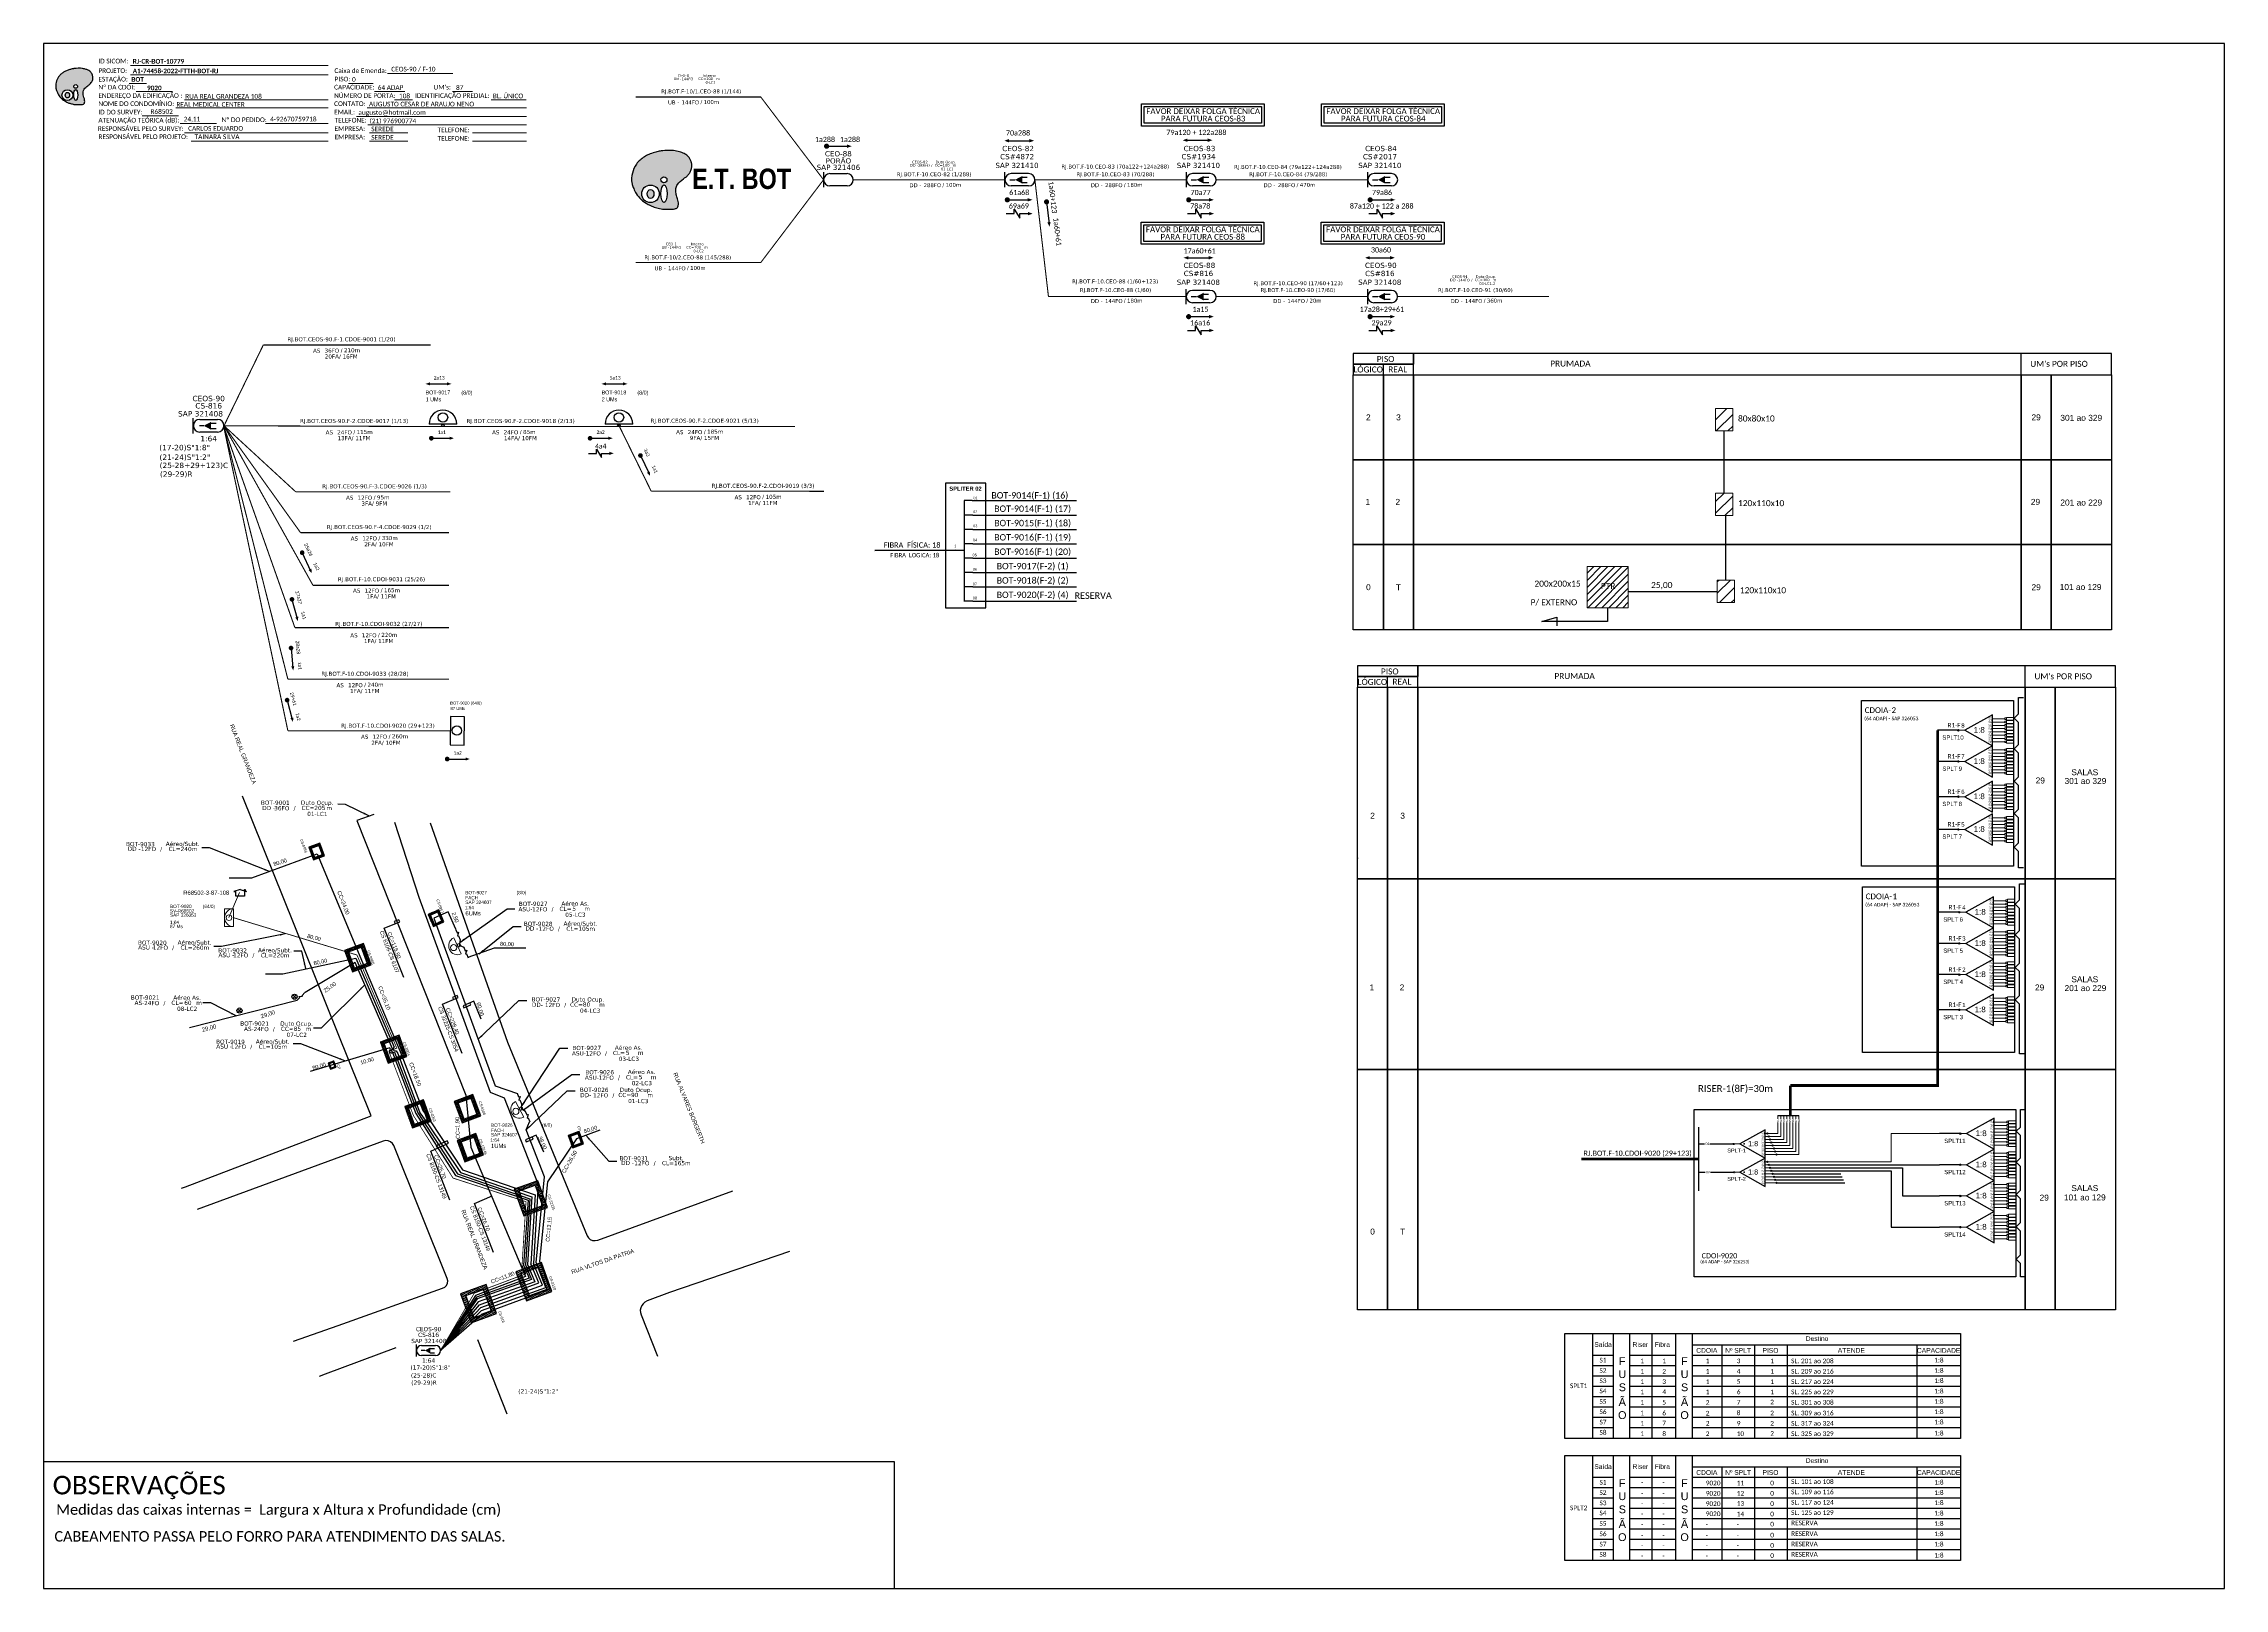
# Model space of a CAD drawing. Extents: x -89 to 749, y 705 to 1299.
import ezdxf
from ezdxf.enums import TextEntityAlignment as Align

# ---------------------------------------------------------------- set-up
doc = ezdxf.new("R2010")
doc.units = 0
for name, color, linetype in [('10.1-Caixas Subterrâneas', 5, 'Continuous'), ('20.4-CEOS', 1, 'Continuous'), ('20.5-CABO AÉREO', 1, 'Continuous'), ('20.5-CEO', 1, 'Continuous'), ('CAP a instalar', 1, 'Continuous'), ('E.T.', 7, 'Continuous'), ('label_cabos', 7, 'Continuous'), ('Legenda', 1, 'Continuous'), ('locais', 7, 'Continuous'), ('Meio Fio', 7, 'Continuous'), ('QUADRA', 7, 'Continuous'), ('SETA', 7, 'Continuous'), ('Subida Lateral', 5, 'Continuous'), ('surveys', 7, 'Continuous'), ('surveys legendas', 7, 'Continuous'), ('UNIFILAR', 7, 'Continuous')]:
    doc.layers.add(name, color=color, linetype=linetype)
for name, color, linetype, lineweight in [("20.0-LEGENDA DOS CDO'S", 1, 'Continuous', 0), ('20.1-CDO_INTERIOR', 1, 'Continuous', 0), ('20.2-CDO_POSTE', 1, 'Continuous', 5), ('40.1-ETIQUETAS', 1, 'Continuous', 20), ('Segmento Logradouro Texto', 7, 'Continuous', 0)]:
    doc.layers.add(name, color=color, linetype=linetype, lineweight=lineweight)
doc.layers.add('Comprimeto de lance', color=7, linetype='Continuous', true_color=0xf9f9f9)
doc.layers.add('DROP DE CLIENTE', color=140, linetype='Continuous', plot=False)
doc.layers.add('EXTRA', color=50, linetype='Continuous', plot=False)
doc.styles.add('ARIAL', font='arial.ttf')
doc.styles.add('DIGICADE', font='arial.ttf')
doc.styles.add('FTTH', font='arial.ttf')
doc.styles.add('siredit', font='verdana.ttf')
doc.styles.get("Standard").update_dxf_attribs({"font": 'arial.ttf'})
doc.styles.add('SWISS BIT', font='swisscb.ttf')
doc.styles.add('WMF-Calibri0', font='calibri.ttf')
doc.styles.add('WMF-Calibri1', font='calibrib.ttf')
doc.linetypes.add('FENCELINE1', pattern='A,0.25,-0.1,[133,ltypeshp.shx,S=0.1,R=0,X=-0.1,Y=0],-0.1,1', length=1.45)
doc.linetypes.add('RESERVA', pattern='A,0.5,-0.15,["RESERVA",Standard,S=0.18,R=0,X=0,Y=-0.1],-1.3', length=1.95)
doc.dimstyles.new('ISO-25', dxfattribs={"dimtxt": 2.5, "dimasz": 2.5, "dimexe": 1.25, "dimexo": 0.625, "dimtad": 1, "dimtxsty": 'Standard', "dimcen": 2.5, "dimadec": 0, "dimazin": 0, "dimtfac": 1, "dimtmove": 0, "dimatfit": 3, "dimfxl": 0, "dimarcsym": 0})

# ---------------------------------------------------------------- blocks, each defined once
blk = doc.blocks.new('OI')
h = blk.add_hatch(color=40)
edge = h.paths.add_edge_path()
edge.add_spline(control_points=[(4.35, -0.67), (3.92, -0.99), (3.26, -1.5), (2.81, -2.59), (2.9, -3.5), (3.06, -4.27), (3.31, -4.85), (3.37, -5.39), (3.4, -5.88), (3.2, -6.4), (2.54, -6.61), (1.65, -6.63), (0.55, -6.67), (-0.56, -6.42), (-1.61, -6.14), (-2.77, -5.61), (-3.92, -4.77), (-4.89, -3.7), (-5.34, -2.65), (-5.6, -1.94), (-5.85, -0.96), (-5.71, 0.47), (-5.1, 2.02), (-4.14, 3.02), (-3.3, 3.61), (-2.37, 4.16), (-1.36, 4.44), (-0.56, 4.7), (0.79, 4.85), (2.24, 4.97), (3.79, 4.57), (4.67, 4.21), (5.44, 3.65), (5.76, 2.99), (6.03, 2.21), (6.01, 1.46), (5.72, 0.64), (5.31, 0.08), (4.88, -0.38), (4.51, -0.55), (4.35, -0.67)], knot_values=[0, 0, 0, 0, 1.60434, 2.417191, 3.427595, 4.282808, 4.776746, 5.304182, 5.888771, 6.258406, 6.858137, 7.79129, 8.986195, 10.124242, 11.187857, 12.242908, 13.953784, 15.414161, 16.515391, 17.349188, 17.675853, 19.552021, 21.515531, 22.568638, 23.63245, 24.621084, 25.782718, 26.745347, 27.142653, 29.870543, 31.004649, 31.921532, 32.709589, 33.801391, 34.042471, 35.192333, 35.971461, 36.628871, 37.254359, 37.836911, 37.836911, 37.836911, 37.836911], degree=3, periodic=0)
h.paths.add_polyline_path([(1.13, -0.87, -1), (-0.04, -0.87, -1)], flags=16)
edge = h.paths.add_edge_path(flags=16)
edge.add_ellipse((0.56, -3.59), major_axis=(-0.02, 1.71), ratio=0.361305, start_angle=0, end_angle=360)
h.paths.add_polyline_path([(-0.36, -3.62, -1), (-3.8, -3.62, -1)], flags=16)
edge = h.paths.add_edge_path(flags=0)
edge.add_ellipse((-2.08, -3.62), major_axis=(0, 0.885), ratio=0.758294, start_angle=0, end_angle=360)
at = {"color": 40}
for centre, radius in [((-2.08, -3.62), 1.72), ((0.54, -0.87), 0.587)]:
    blk.add_circle(centre, radius, dxfattribs=at)
blk.add_ellipse((-2.08, -3.62), major_axis=(0, 0.885), ratio=0.758294, start_param=-3.141592653589792, end_param=3.141592653589792, dxfattribs=at)
blk.add_ellipse((0.56, -3.59), major_axis=(-0.02, 1.71), ratio=0.361305, dxfattribs=at)
at = {"color": 40, "start_tangent": (-0.800898, -0.598801), "end_tangent": (-0.800898, -0.598801)}
blk.add_spline([(4.35, -0.67), (3.2, -1.78), (2.9, -2.54), (2.92, -3.55), (3.12, -4.38), (3.28, -4.85), (3.37, -5.37), (3.35, -5.95), (3.2, -6.29), (2.66, -6.55), (1.73, -6.63), (0.54, -6.62), (-0.58, -6.41), (-1.6, -6.11), (-2.56, -5.67), (-3.95, -4.67), (-4.89, -3.56), (-5.37, -2.56), (-5.64, -1.78), (-5.72, -1.46), (-5.63, 0.42), (-4.84, 2.22), (-4.13, 2.99), (-3.27, 3.62), (-2.4, 4.09), (-1.3, 4.47), (-0.37, 4.72), (0.02, 4.77), (2.75, 4.8), (3.85, 4.53), (4.69, 4.16), (5.31, 3.68), (5.85, 2.73), (5.93, 2.5), (5.94, 1.35), (5.67, 0.62), (5.29, 0.08), (4.84, -0.36), (4.35, -0.67)], degree=3, dxfattribs=at)
blk = doc.blocks.new('SURVEY_SURVEY')
for p, q in [((0, 0.0000152), (-0.0000151, 0.0000108)), ((-0.0000151, 0.0000108), (-0.0000104, 0.0000108)), ((-0.0000103, 0), (-0.0000103, 0.0000108)), ((0.0000103, 0), (-0.0000103, 0)), ((0, 0.0000152), (0.0000151, 0.0000108)), ((0.0000101, 0.0000159), (0.0000117, 0.0000159)), ((0.0000101, 0.0000123), (0.0000101, 0.0000159)), ((0.0000151, 0.0000108), (0.0000103, 0.0000108)), ((0.0000103, 0.0000108), (0.0000103, 0)), ((0.0000117, 0.0000159), (0.0000117, 0.0000119))]:
    blk.add_line(p, q)
blk = doc.blocks.new('*U73')
at = {"layer": '20.4-CEOS', "color": 7, "style": 'siredit'}
for tag, p in [('FIBRAS_SPLITTER', (0, 0)), ('FIBRAS_TOP_C', (0, -4.13)), ('RESERVA_FINAIS', (0, -5.46))]:
    blk.add_attdef(tag, p, '', height=1.01, dxfattribs=at)
for tag, p, flags in [('QTDE', (0, -9.4), 1), ('ID_ATIVIDADE', (0, -6.77), 3), ('FATOR', (0, -8.09), 1), ('FID', (0, -10.71), 1)]:
    blk.add_attdef(tag, p, '', height=1.01, dxfattribs=dict(at, flags=flags))
blk = doc.blocks.new('*U75')
at = {"layer": '20.4-CEOS', "color": 7, "style": 'siredit'}
blk.add_attdef('FIBRAS_SPLITTER', (0, 0), '', height=1.01, dxfattribs=at)
for tag, p, flags in [('QTDE', (0, -4.11), 1), ('ID_ATIVIDADE', (0, -1.48), 3), ('FATOR', (0, -2.79), 1), ('FID', (0, -5.42), 1)]:
    blk.add_attdef(tag, p, '', height=1.01, dxfattribs=dict(at, flags=flags))
blk = doc.blocks.new('Inst CDOE-8 CAIXA DIST OPT CDOE 48F_8D C_SPL OPTAP')
at = {"layer": "20.0-LEGENDA DOS CDO'S", "color": 0, "style": 'ARIAL'}
for tag, p, height in [('FID', (0.12, 5.25), 0.8), ('1:XX', (-0.01, 1.7), 0.8), ('SAP', (0.12, 2.96), 0.8), ('CORDOALHA', (0.12, 4.02), 0.8), ('UMS', (0.14, 0.22), 1)]:
    blk.add_attdef(tag, p, '', height=height, rotation=0.118, dxfattribs=at)
at = {"layer": "20.0-LEGENDA DOS CDO'S", "color": 0}
for tag, p, style, flags in [('ID_ATIVIDADE', (0.12, 6.47), 'ARIAL', 3), ('FATOR', (7.92, 6.47), 'ARIAL', 1), ('QTDE', (0.23, -0.97), 'DIGICADE', 3)]:
    blk.add_attdef(tag, p, '', height=0.8, rotation=0.118, dxfattribs=dict(at, style=style, flags=flags))
at = {"layer": "20.0-LEGENDA DOS CDO'S", "color": 0, "style": 'ARIAL'}
blk.add_attdef('FIBRAS_UTILIZADAS', text='', height=0.8, rotation=0.118, dxfattribs=at).set_placement((13.48, 5.26), align=Align.CENTER)
blk = doc.blocks.new('Inst CB DT OCUP CFOA-SM-DD-S-36_v2')
at = {"layer": 'label_cabos', "color": 0, "style": 'siredit'}
for tag, flags, p in [('ID_ATIVIDADE', 3, (1.31, 2.67)), ('FATOR', 1, (11.56, 2.55))]:
    blk.add_attdef(tag, text='', height=1, rotation=359.69, dxfattribs=dict(at, flags=flags)).set_placement(p, align=Align.MIDDLE_CENTER)
for tag, p in [('TIPO_CABO', (1.76, 0)), ('DESTINO_CABO', (3.13, 1.26)), ('CABO', (4.69, -0.05)), ('/', (7.71, -0.05)), ('LANCE', (10.91, 0)), ('TIPO_CABO', (13.11, 1.24)), ('UND', (15.96, 0)), ('FID', (13.15, -1.41))]:
    blk.add_attdef(tag, text='', height=1, rotation=359.69, dxfattribs=at).set_placement(p, align=Align.MIDDLE_CENTER)
blk.add_attdef('QTDE', (12.43, -0.47), '', height=1, rotation=359.69, dxfattribs=at)
blk = doc.blocks.new('LEGENDA DOS CABOS')
at = {"layer": 'EXTRA', "color": 0, "style": 'siredit'}
for tag, p in [('ID', (4.6, 0.97)), ('XX', (9.03, 0.97))]:
    blk.add_attdef(tag, text='', height=0.48, rotation=359.69, dxfattribs=at).set_placement(p, align=Align.MIDDLE_CENTER)
at = {"layer": 'Legenda', "color": 0, "style": 'siredit'}
for tag, p in [('TIPO_CABO', (1.31, 0)), ('CABO', (4.69, -0.05)), ('/', (6.81, -0.05)), ('METROS', (10.03, -0.05))]:
    blk.add_attdef(tag, text='', height=0.8, rotation=359.69, dxfattribs=at).set_placement(p, align=Align.MIDDLE_CENTER)
blk = doc.blocks.new('Inst CB DT OCUP CFOA-SM-AS-80-TS-24')
at = {"layer": 'label_cabos', "color": 0, "style": 'siredit'}
for tag, flags, p in [('ID_ATIVIDADE', 3, (1.31, 2.67)), ('FATOR', 1, (11.56, 2.55))]:
    blk.add_attdef(tag, text='', height=1, rotation=359.69, dxfattribs=dict(at, flags=flags)).set_placement(p, align=Align.MIDDLE_CENTER)
for tag, p in [('TIPO_CABO', (1.76, 0)), ('DESTINO_CABO', (3.13, 1.26)), ('CABO', (4.69, -0.05)), ('/', (7.71, -0.05)), ('LANCE', (10.91, 0)), ('TIPO_CABO', (13.11, 1.24)), ('UND', (15.96, 0)), ('FID', (13.15, -1.41))]:
    blk.add_attdef(tag, text='', height=1, rotation=359.69, dxfattribs=at).set_placement(p, align=Align.MIDDLE_CENTER)
blk.add_attdef('QTDE', (12.43, -0.47), '', height=1, rotation=359.69, dxfattribs=at)
blk = doc.blocks.new('Inst CB AS CFOA-SM-AS-80-TS-24')
at = {"layer": 'label_cabos', "color": 0, "style": 'siredit'}
for tag, flags, p in [('ID_ATIVIDADE', 3, (1.31, 2.67)), ('FATOR', 1, (11.56, 2.55))]:
    blk.add_attdef(tag, text='', height=1, rotation=359.69, dxfattribs=dict(at, flags=flags)).set_placement(p, align=Align.MIDDLE_CENTER)
for tag, p in [('TIPO_CABO', (1.76, 0)), ('DESTINO_CABO', (3.13, 1.26)), ('CABO', (4.69, -0.05)), ('/', (7.71, -0.05)), ('LANCE', (10.81, 0)), ('TIPO_CABO', (13.11, 1.24)), ('UND', (15.96, 0)), ('FID', (13.15, -1.41))]:
    blk.add_attdef(tag, text='', height=1, rotation=359.69, dxfattribs=at).set_placement(p, align=Align.MIDDLE_CENTER)
blk.add_attdef('QTDE', (12.43, -0.47), '', height=1, rotation=359.69, dxfattribs=at)
blk = doc.blocks.new('Inst CB DT OCUP CFOA-SM-DD-S-12')
at = {"layer": 'label_cabos', "color": 0, "style": 'siredit'}
for tag, flags, p in [('ID_ATIVIDADE', 3, (1.31, 2.67)), ('FATOR', 1, (11.56, 2.55))]:
    blk.add_attdef(tag, text='', height=1, rotation=359.69, dxfattribs=dict(at, flags=flags)).set_placement(p, align=Align.MIDDLE_CENTER)
for tag, p in [('TIPO_CABO', (1.11, 0)), ('DESTINO_CABO', (3.13, 1.26)), ('CABO', (4.69, -0.05)), ('/', (7.71, -0.05)), ('LANCE', (10.41, 0.02)), ('TIPO_CABO', (13.11, 1.24)), ('UND', (16.46, 0)), ('FID', (13.65, -1.41))]:
    blk.add_attdef(tag, text='', height=1, rotation=359.69, dxfattribs=at).set_placement(p, align=Align.MIDDLE_CENTER)
blk.add_attdef('QTDE', (11.93, -0.45), '', height=1, rotation=359.69, dxfattribs=at)
blk = doc.blocks.new('Inst CB AS CFOA-SM-ASU-120-S-12')
at = {"layer": 'label_cabos', "color": 0, "style": 'siredit'}
for tag, flags, p in [('ID_ATIVIDADE', 3, (1.31, 2.67)), ('FATOR', 1, (11.56, 2.55))]:
    blk.add_attdef(tag, text='', height=1, rotation=359.69, dxfattribs=dict(at, flags=flags)).set_placement(p, align=Align.MIDDLE_CENTER)
for tag, p in [('TIPO_CABO', (1.26, 0)), ('DESTINO_CABO', (3.13, 1.26)), ('CABO', (4.69, -0.05)), ('/', (7.71, -0.05)), ('LANCE', (10.81, 0)), ('TIPO_CABO', (13.11, 1.24)), ('UND', (15.96, 0)), ('FID', (13.15, -1.41))]:
    blk.add_attdef(tag, text='', height=1, rotation=359.69, dxfattribs=at).set_placement(p, align=Align.MIDDLE_CENTER)
blk.add_attdef('QTDE', (12.43, -0.47), '', height=1, rotation=359.69, dxfattribs=at)
blk = doc.blocks.new('*U78')
at = {"color": 0}
blk.add_line((2.14, -0.58), (-2.1, -0.68), dxfattribs=at)
for centre, radius in [((0, 0.38), 0.733), ((0.03, -1.03), 0.393)]:
    blk.add_circle(centre, radius, dxfattribs=at)
blk.add_arc((0.02, -0.63), 2.12, 1.3782, 181.3782, dxfattribs=at)
blk = doc.blocks.new('*U80')
at = {"color": 0}
blk.add_line((2.14, -0.58), (-2.1, -0.68), dxfattribs=at)
for centre, radius in [((0, 0.38), 0.733), ((0.03, -1.03), 0.393)]:
    blk.add_circle(centre, radius, dxfattribs=at)
blk.add_arc((0.02, -0.63), 2.12, 1.3782, 181.3782, dxfattribs=at)
blk = doc.blocks.new('SPLT_1-8_SC-APC')
at = {"color": 1, "lineweight": 0}
blk.add_lwpolyline([(-17.04, -7.55), (-19.26, -7.55)], dxfattribs=at)
at = {"color": 1}
blk.add_lwpolyline([(-7.37, -2.1), (-17.04, -7.55), (-7.37, -13), (-7.37, -2.1)], dxfattribs=at)
at = {"color": 3, "lineweight": 0}
for points in [[(-2.99, -3.51), (-7.37, -3.51)], [(-7.37, -4.66), (-2.99, -4.66)], [(-7.37, -5.82), (-2.99, -5.82)], [(-7.37, -6.97), (-2.99, -6.97)], [(-2.41, -3.02), (-2.41, -4)], [(-2.41, -3.02), (0, -3.02)], [(-2.41, -4), (0, -4)], [(-2.41, -4.17), (-2.41, -5.16)], [(-2.41, -4.17), (0, -4.17)], [(-2.41, -5.16), (0, -5.16)], [(-2.41, -5.32), (-2.41, -6.31)], [(-2.41, -5.32), (0, -5.32)], [(-2.41, -6.31), (0, -6.31)], [(-2.41, -6.48), (-2.41, -7.46)], [(-2.41, -6.48), (0, -6.48)], [(-2.41, -7.46), (0, -7.46)], [(-7.37, -8.12), (-2.99, -8.12)], [(-7.37, -9.28), (-2.99, -9.28)], [(-7.37, -10.43), (-2.99, -10.43)], [(-7.37, -11.58), (-2.99, -11.58)], [(-2.41, -7.63), (-2.41, -8.62)], [(-2.41, -7.63), (0, -7.63)], [(-2.41, -8.62), (0, -8.62)], [(-2.41, -8.78), (-2.41, -9.77)], [(-2.41, -8.78), (0, -8.78)], [(-2.41, -9.77), (0, -9.77)], [(-2.41, -9.94), (-2.41, -10.92)], [(-2.41, -9.94), (0, -9.94)], [(-2.41, -10.92), (0, -10.92)], [(-2.41, -11.09), (-2.41, -12.08)], [(-2.41, -11.09), (0, -11.09)], [(-2.41, -12.08), (0, -12.08)]]:
    blk.add_lwpolyline(points, dxfattribs=at)
for points in [[(-2.99, -3.22), (-2.41, -3.22), (-2.41, -3.8), (-2.99, -3.8)], [(-2.99, -4.38), (-2.41, -4.38), (-2.41, -4.95), (-2.99, -4.95)], [(-2.99, -5.53), (-2.41, -5.53), (-2.41, -6.1), (-2.99, -6.1)], [(-2.99, -6.68), (-2.41, -6.68), (-2.41, -7.26), (-2.99, -7.26)], [(-2.99, -7.84), (-2.41, -7.84), (-2.41, -8.41), (-2.99, -8.41)], [(-2.99, -8.99), (-2.41, -8.99), (-2.41, -9.56), (-2.99, -9.56)], [(-2.99, -10.14), (-2.41, -10.14), (-2.41, -10.72), (-2.99, -10.72)], [(-2.99, -11.3), (-2.41, -11.3), (-2.41, -11.87), (-2.99, -11.87)]]:
    blk.add_lwpolyline(points, close=True, dxfattribs=at)
at = {"color": 1, "style": 'ARIAL'}
for s, height, p in [('1:8', 2, (-13.91, -8.4)), ('S1', 0.75, (-8.74, -3.78)), ('S2', 0.75, (-8.74, -4.97)), ('S3', 0.75, (-8.74, -6.18)), ('S4', 0.75, (-8.74, -7.36)), ('S5', 0.75, (-8.74, -8.57)), ('S6', 0.75, (-8.74, -9.69)), ('S7', 0.75, (-8.74, -10.78)), ('S8', 0.75, (-8.74, -11.9))]:
    blk.add_text(s, height=height, dxfattribs=at).set_placement(p)
blk = doc.blocks.new('SPLT_1-8_DIV_DIR')
h = blk.add_hatch(color=3)
h.dxf.hatch_style = 1
edge = h.paths.add_edge_path()
edge.add_arc((12.77, 4.04), 0.242, 0, 360)
h = blk.add_hatch(color=3)
h.dxf.hatch_style = 1
edge = h.paths.add_edge_path()
edge.add_arc((13.27, 2.88), 0.242, 0, 360)
h = blk.add_hatch(color=3)
h.dxf.hatch_style = 1
edge = h.paths.add_edge_path()
edge.add_arc((13.77, 1.73), 0.242, 0, 360)
h = blk.add_hatch(color=3)
h.dxf.hatch_style = 1
edge = h.paths.add_edge_path()
edge.add_arc((14.27, 0.58), 0.242, 0, 360)
h = blk.add_hatch(color=3)
h.dxf.hatch_style = 1
edge = h.paths.add_edge_path()
edge.add_arc((14.77, -0.58), 0.242, 0, 360)
h = blk.add_hatch(color=3)
h.dxf.hatch_style = 1
edge = h.paths.add_edge_path()
edge.add_arc((15.27, -1.73), 0.242, 0, 360)
h = blk.add_hatch(color=3)
h.dxf.hatch_style = 1
edge = h.paths.add_edge_path()
edge.add_arc((15.77, -2.88), 0.242, 0, 360)
h = blk.add_hatch(color=3)
h.dxf.hatch_style = 1
edge = h.paths.add_edge_path()
edge.add_arc((16.27, -4.04), 0.242, 0, 360)
at = {"color": 1, "lineweight": 0}
blk.add_lwpolyline([(2.22, 0), (0, 0)], dxfattribs=at)
at = {"color": 1}
blk.add_lwpolyline([(11.89, 5.45), (2.22, 0), (11.89, -5.45), (11.89, 5.45)], dxfattribs=at)
at = {"color": 7, "lineweight": 0}
for points in [[(12.77, 4.04), (11.89, 4.04)], [(11.89, 2.88), (13.27, 2.88)], [(11.89, 1.73), (13.77, 1.73)], [(11.89, 0.58), (14.27, 0.58)], [(11.89, -0.58), (14.77, -0.58)], [(11.89, -1.73), (15.27, -1.73)], [(11.89, -2.88), (15.77, -2.88)], [(11.89, -4.04), (16.27, -4.04)]]:
    blk.add_lwpolyline(points, dxfattribs=at)
at = {"color": 3}
for centre in [(12.77, 4.04), (13.27, 2.88), (13.77, 1.73), (14.27, 0.58), (14.77, -0.58), (15.27, -1.73), (15.77, -2.88), (16.27, -4.04)]:
    blk.add_circle(centre, 0.242, dxfattribs=at)
at = {"color": 1, "style": 'ARIAL'}
for s, height, p in [('1:8', 2, (5.35, -0.85)), ('S1', 0.75, (10.52, 3.77)), ('S2', 0.75, (10.52, 2.58)), ('S3', 0.75, (10.52, 1.37)), ('S4', 0.75, (10.52, 0.19)), ('S5', 0.75, (10.52, -1.02)), ('S6', 0.75, (10.52, -2.14)), ('S7', 0.75, (10.52, -3.24)), ('S8', 0.75, (10.52, -4.36))]:
    blk.add_text(s, height=height, dxfattribs=at).set_placement(p)
blk = doc.blocks.new('SPLITTER_')
blk.add_point((0, 0))
at = {"style": 'ARIAL', "flags": 4}
blk.add_attdef('SPLT', (0, -3.26), '', height=1.5, dxfattribs=at)
blk = doc.blocks.new('ETIQUETA_RS5F')
at = {"layer": '40.1-ETIQUETAS', "color": 0, "style": 'siredit'}
blk.add_text('/', height=1.5, dxfattribs=at).set_placement((1.58, -1.95), align=Align.MIDDLE_RIGHT)
for tag, p in [('ETIQUETA_R_SECUNDARIA', (1.21, 2.1)), ('ETIQUETA_R_PRIMARIA', (1.21, 4.1)), ('F_ATIVAS/F_MORTAS', (1.14, -4.24))]:
    blk.add_attdef(tag, text='', height=1.5, dxfattribs=at).set_placement(p, align=Align.MIDDLE_CENTER)
for tag, p in [('TIPO_CABO', (-6.58, -2.12)), ('CAP_CABO', (0.4, -2.09))]:
    blk.add_attdef(tag, text='', height=1.5, dxfattribs=at).set_placement(p, align=Align.MIDDLE_RIGHT)
for tag, p in [('FUSÃO_1', (0.85, -8.39)), ('FUSÃO_2', (0.85, -10.6)), ('FUSÃO_3', (0.85, -12.93)), ('FUSÃO_4', (0.85, -15.14)), ('FUSÃO_5', (0.85, -17.16))]:
    blk.add_attdef(tag, text='', height=1.5, dxfattribs=at).set_placement(p, align=Align.CENTER)
blk.add_attdef('METROS', text='', height=1.5, dxfattribs=at).set_placement((2.14, -1.95), align=Align.MIDDLE_LEFT)
blk = doc.blocks.new('Inst CB DT OCUP CFOA-SM-DD-S-288-TS')
at = {"layer": 'label_cabos', "color": 0, "style": 'siredit'}
for tag, flags, p in [('ID_ATIVIDADE', 3, (1.31, 2.67)), ('FATOR', 1, (11.56, 2.55))]:
    blk.add_attdef(tag, text='', height=1, rotation=359.69001, dxfattribs=dict(at, flags=flags)).set_placement(p, align=Align.MIDDLE_CENTER)
for tag, p in [('TIPO_CABO', (1.11, 0)), ('DESTINO_CABO', (3.13, 1.26)), ('CABO', (4.69, -0.05)), ('/', (7.71, -0.05)), ('LANCE', (10.41, 0.02)), ('TIPO_CABO', (13.11, 1.24)), ('UND', (16.46, 0)), ('FID', (13.65, -1.41))]:
    blk.add_attdef(tag, text='', height=1, rotation=359.69001, dxfattribs=at).set_placement(p, align=Align.MIDDLE_CENTER)
blk.add_attdef('QTDE', (11.93, -0.45), '', height=1, rotation=359.69001, dxfattribs=at)
blk = doc.blocks.new('Inst CB DT OCUP CFOA-SM-DD-S-144')
at = {"layer": 'label_cabos', "color": 0, "style": 'siredit'}
for tag, flags, p in [('ID_ATIVIDADE', 3, (1.31, 2.67)), ('FATOR', 1, (11.56, 2.55))]:
    blk.add_attdef(tag, text='', height=1, rotation=359.69001, dxfattribs=dict(at, flags=flags)).set_placement(p, align=Align.MIDDLE_CENTER)
for tag, p in [('TIPO_CABO', (1.11, 0)), ('DESTINO_CABO', (3.13, 1.26)), ('CABO', (4.69, -0.05)), ('/', (7.71, -0.05)), ('LANCE', (10.41, 0.02)), ('TIPO_CABO', (13.11, 1.24)), ('UND', (16.46, 0)), ('FID', (13.65, -1.41))]:
    blk.add_attdef(tag, text='', height=1, rotation=359.69001, dxfattribs=at).set_placement(p, align=Align.MIDDLE_CENTER)
blk.add_attdef('QTDE', (11.93, -0.45), '', height=1, rotation=359.69001, dxfattribs=at)
blk = doc.blocks.new('Inst CB INT CFOI-SM-UB-144')
at = {"layer": 'label_cabos', "color": 0, "style": 'siredit'}
for tag, flags, p in [('ID_ATIVIDADE', 3, (1.31, 2.67)), ('/', 2, (7.71, -0.05)), ('FATOR', 1, (11.56, 2.55))]:
    blk.add_attdef(tag, text='', height=1, rotation=359.69001, dxfattribs=dict(at, flags=flags)).set_placement(p, align=Align.MIDDLE_CENTER)
for tag, p in [('TIPO_CABO', (1.11, 0)), ('DESTINO_CABO', (3.13, 1.26)), ('CABO', (4.69, -0.05)), ('LANCE', (10.41, 0.02)), ('TIPO_CABO', (13.11, 1.24)), ('UND', (16.46, 0)), ('FID', (13.65, -1.41))]:
    blk.add_attdef(tag, text='', height=1, rotation=359.69001, dxfattribs=at).set_placement(p, align=Align.MIDDLE_CENTER)
blk.add_attdef('QTDE', (11.93, -0.45), '', height=1, rotation=359.69001, dxfattribs=at)
blk = doc.blocks.new('CDOE-TEXTO PADRÃO')
at = {"layer": "20.0-LEGENDA DOS CDO'S", "color": 0, "style": 'ARIAL'}
for tag, p in [('CDO_N', (0.49, 7.39)), ('SAP', (0.51, 1.67)), ('CORDOALHA', (0.5, 4.33)), ('SPLITER_1', (0.59, -0.91)), ('(XX-XX_F)S', (0.54, -8.29)), ('(XX-XX_L)S', (0.55, -10.83)), ('SPLITER_2', (0.6, -3.55)), ('UMS', (0.55, -13.15))]:
    blk.add_attdef(tag, p, '', height=1.7, rotation=0.11799, dxfattribs=at)
blk.add_attdef('FIBRAS_UTILIZADAS', text='', height=1.7, rotation=0.11799, dxfattribs=at).set_placement((19.77, 7.43), align=Align.CENTER)
blk = doc.blocks.new('SAN')
at = {"layer": 'SETA'}
blk.add_lwpolyline([(-2.58, 0), (6.02, 0)], dxfattribs=at)
for points in [[(-2.1, -0.66), (-3.93, 0), (-2.1, 0.67)], [(5.33, 0.68), (7.16, 0.01), (5.33, -0.65)]]:
    blk.add_solid(points, dxfattribs=at)
blk = doc.blocks.new('*U86')
at = {"layer": '20.4-CEOS', "color": 7, "style": 'siredit'}
for tag, p in [('FIBRAS_SPLITTER', (0, 0)), ('FIBRAS_TOP_C', (0, -4.13)), ('RESERVA_FINAIS', (0, -5.46))]:
    blk.add_attdef(tag, p, '', height=1.01, dxfattribs=at)
for tag, p, flags in [('ID_ATIVIDADE', (0, -6.77), 3), ('FATOR', (0, -8.09), 1), ('QTDE', (0, -9.4), 1), ('FID', (0, -10.71), 1)]:
    blk.add_attdef(tag, p, '', height=1.01, dxfattribs=dict(at, flags=flags))
blk = doc.blocks.new('*U87')
at = {"layer": '20.4-CEOS', "color": 7, "style": 'siredit'}
blk.add_attdef('FIBRAS_SPLITTER', (0, 0), '', height=1.01, dxfattribs=at)
for tag, p, flags in [('QTDE', (0, -4.11), 1), ('ID_ATIVIDADE', (0, -1.48), 3), ('FATOR', (0, -2.79), 1), ('FID', (0, -5.42), 1)]:
    blk.add_attdef(tag, p, '', height=1.01, dxfattribs=dict(at, flags=flags))

msp = doc.modelspace()

# ---------------------------------------------------------------- hatches: boundary and pattern name
h = msp.add_hatch()
h.set_pattern_fill('ANSI31', color=1, style=0)
h.set_pattern_definition([(45, (-1.608, -15.967), (-2.245064, 2.245064), [])])
h.paths.add_polyline_path([(554.25, 1092.72), (560.88, 1092.72), (560.88, 1084.1), (554.25, 1084.1)])
h.paths.add_polyline_path([(553.55, 1126.2), (560.17, 1126.2), (560.17, 1117.58), (553.55, 1117.58)])
h.paths.add_polyline_path([(553.55, 1158.75), (560.17, 1158.75), (560.17, 1150.13), (553.55, 1150.13)])
h.paths.add_polyline_path([(561.63, 1120.54), (580.78, 1120.54), (580.78, 1124.1), (561.63, 1124.1)], flags=9)
h.paths.add_polyline_path([(561.63, 1153.1), (577.08, 1153.1), (577.08, 1156.66), (561.63, 1156.66)], flags=9)
h.paths.add_polyline_path([(562.34, 1087.06), (581.49, 1087.06), (581.49, 1090.63), (562.34, 1090.63)], flags=9)
h = msp.add_hatch()
h.set_pattern_fill('ANSI31', color=1, scale=0.6)
h.set_pattern_definition([(45, (-117.9674, 3730.316), (-1.3470384, 1.3470384), [])])
h.paths.add_polyline_path([(519.99, 1082.1), (519.99, 1097.91), (504.19, 1097.91), (504.19, 1082.1)])
h.paths.add_polyline_path([(508.92, 1088.74), (515.72, 1088.74), (515.72, 1092.21), (508.92, 1092.21)], flags=24)
h = msp.add_hatch(color=3)
h.dxf.hatch_style = 1
edge = h.paths.add_edge_path()
edge.add_arc((646.96, 1034.98), 0.282, 0, 360)
h = msp.add_hatch(color=3)
h.dxf.hatch_style = 1
edge = h.paths.add_edge_path()
edge.add_arc((646.96, 1022.99), 0.282, 0, 360)
h = msp.add_hatch(color=3)
h.dxf.hatch_style = 1
edge = h.paths.add_edge_path()
edge.add_arc((646.96, 1009.45), 0.282, 0, 360)
h = msp.add_hatch(color=3)
h.dxf.hatch_style = 1
edge = h.paths.add_edge_path()
edge.add_arc((646.96, 996.87), 0.282, 0, 360)
h = msp.add_hatch(color=3)
h.dxf.hatch_style = 1
edge = h.paths.add_edge_path()
edge.add_arc((647.32, 965.01), 0.282, 0, 360)
h = msp.add_hatch(color=3)
h.dxf.hatch_style = 1
edge = h.paths.add_edge_path()
edge.add_arc((647.32, 953.02), 0.282, 0, 360)
h = msp.add_hatch(color=3)
h.dxf.hatch_style = 1
edge = h.paths.add_edge_path()
edge.add_arc((647.32, 941.03), 0.282, 0, 360)
h = msp.add_hatch(color=3)
h.dxf.hatch_style = 1
edge = h.paths.add_edge_path()
edge.add_arc((647.32, 927.49), 0.282, 0, 360)
h = msp.add_hatch(color=3)
h.dxf.hatch_style = 1
edge = h.paths.add_edge_path()
edge.add_arc((560.52, 875.91), 0.242, 0, 360)
h = msp.add_hatch(color=3)
h.dxf.hatch_style = 1
edge = h.paths.add_edge_path()
edge.add_arc((647.69, 879.88), 0.282, 0, 360)
h = msp.add_hatch(color=3)
h.dxf.hatch_style = 1
edge = h.paths.add_edge_path()
edge.add_arc((560.75, 865.01), 0.242, 0, 360)
h = msp.add_hatch(color=3)
h.dxf.hatch_style = 1
edge = h.paths.add_edge_path()
edge.add_arc((647.69, 867.9), 0.282, 0, 360)
h = msp.add_hatch(color=3)
h.dxf.hatch_style = 1
edge = h.paths.add_edge_path()
edge.add_arc((647.69, 855.91), 0.282, 0, 360)
h = msp.add_hatch(color=3)
h.dxf.hatch_style = 1
edge = h.paths.add_edge_path()
edge.add_arc((647.69, 843.92), 0.282, 0, 360)

# ---------------------------------------------------------------- linework, layer by layer
at = {"color": 7, "linetype": 'Continuous'}
for p, q in [((264.64, 1123.32), (264.64, 1084.56)), ((267.78, 1123.32), (264.64, 1123.32)), ((267.94, 1117.71), (264.8, 1117.71)), ((267.94, 1112.19), (264.8, 1112.19)), ((261.39, 1104.2), (264.63, 1104.2)), ((267.94, 1106.63), (264.8, 1106.63)), ((267.94, 1101.13), (264.8, 1101.13)), ((267.94, 1095.63), (264.8, 1095.63)), ((267.94, 1090.11), (264.8, 1090.11)), ((267.94, 1084.59), (264.8, 1084.59))]:
    msp.add_line(p, q, dxfattribs=at)
at = {"color": 10, "linetype": 'Continuous'}
for p, q in [((267.78, 1123.32), (307.9, 1123.31)), ((267.94, 1117.71), (307.9, 1117.7)), ((267.94, 1112.2), (307.9, 1112.19)), ((267.94, 1106.65), (307.9, 1106.63)), ((267.94, 1101.15), (307.9, 1101.13)), ((267.94, 1095.64), (307.9, 1095.63)), ((267.94, 1090.12), (307.9, 1090.1)), ((267.94, 1084.59), (307.9, 1084.58))]:
    msp.add_line(p, q, dxfattribs=at)
at = {"color": 1, "linetype": 'Continuous', "lineweight": 60}
msp.add_line((261.39, 1104.2), (230.34, 1104.1), dxfattribs=at)
at = {"color": 7}
for p, q in [((495.65, 803.09), (647.76, 803.09)), ((495.65, 762.67), (495.65, 803.09)), ((506.31, 803.09), (506.31, 762.67)), ((514.19, 803.09), (514.19, 762.67)), ((520.66, 762.67), (520.66, 803.09)), ((529.12, 803.09), (529.12, 762.67)), ((538.13, 803.09), (538.13, 762.67)), ((544.61, 803.09), (544.61, 762.67)), ((544.61, 798.68), (647.76, 798.68)), ((556.01, 798.68), (556.01, 762.67)), ((568.59, 798.68), (568.59, 762.67)), ((581.13, 798.68), (581.13, 762.67)), ((630.97, 798.68), (630.97, 762.67)), ((647.76, 803.09), (647.76, 762.67)), ((506.31, 794.71), (514.19, 794.71)), ((506.31, 790.74), (514.19, 790.74)), ((520.66, 794.71), (538.13, 794.71)), ((520.66, 790.74), (538.13, 790.74)), ((544.61, 794.71), (647.76, 794.71)), ((544.61, 790.74), (647.76, 790.74)), ((506.31, 786.77), (514.19, 786.77)), ((506.31, 782.8), (514.19, 782.8)), ((520.66, 786.77), (538.13, 786.77)), ((520.66, 782.8), (538.13, 782.8)), ((544.61, 786.77), (647.76, 786.77)), ((544.61, 782.8), (647.76, 782.8)), ((506.31, 778.83), (514.19, 778.83)), ((506.31, 774.86), (514.19, 774.86)), ((520.66, 778.83), (538.13, 778.83)), ((520.66, 774.86), (538.13, 774.86)), ((544.61, 778.83), (647.76, 778.83)), ((544.61, 774.86), (647.76, 774.86)), ((506.31, 770.9), (514.19, 770.9)), ((506.31, 766.93), (514.19, 766.93)), ((520.66, 770.9), (538.13, 770.9)), ((520.66, 766.93), (538.13, 766.93)), ((544.61, 770.9), (647.76, 770.9)), ((544.61, 766.93), (647.76, 766.93)), ((647.76, 762.67), (495.65, 762.67)), ((495.65, 756.15), (647.76, 756.15)), ((495.65, 715.73), (495.65, 756.15)), ((506.31, 756.15), (506.31, 715.73)), ((514.19, 756.15), (514.19, 715.73)), ((520.66, 715.73), (520.66, 756.15)), ((529.12, 756.15), (529.12, 715.73)), ((538.13, 756.15), (538.13, 715.73)), ((544.61, 756.15), (544.61, 715.73)), ((647.76, 756.15), (647.76, 715.73)), ((506.31, 747.77), (514.19, 747.77)), ((520.66, 747.77), (538.13, 747.77)), ((544.61, 751.74), (647.76, 751.74)), ((544.61, 747.77), (647.76, 747.77)), ((556.01, 751.74), (556.01, 715.73)), ((568.59, 751.74), (568.59, 715.73)), ((581.13, 751.74), (581.13, 715.73)), ((630.97, 751.74), (630.97, 715.73)), ((506.31, 743.8), (514.19, 743.8)), ((506.31, 739.83), (514.19, 739.83)), ((520.66, 743.8), (538.13, 743.8)), ((520.66, 739.83), (538.13, 739.83)), ((544.61, 743.8), (647.76, 743.8)), ((544.61, 739.83), (647.76, 739.83)), ((506.31, 735.86), (514.19, 735.86)), ((506.31, 731.89), (514.19, 731.89)), ((520.66, 735.86), (538.13, 735.86)), ((520.66, 731.89), (538.13, 731.89)), ((544.61, 735.86), (647.76, 735.86)), ((544.61, 731.89), (647.76, 731.89)), ((506.31, 727.93), (514.19, 727.93)), ((506.31, 723.96), (514.19, 723.96)), ((520.66, 727.93), (538.13, 727.93)), ((520.66, 723.96), (538.13, 723.96)), ((544.61, 727.93), (647.76, 727.93)), ((544.61, 723.96), (647.76, 723.96)), ((647.76, 715.73), (495.65, 715.73)), ((506.31, 719.99), (514.19, 719.99)), ((520.66, 719.99), (538.13, 719.99)), ((544.61, 719.99), (647.76, 719.99))]:
    msp.add_line(p, q, dxfattribs=at)
for points in [[(-89.32, 705.02), (749.25, 705.02), (749.25, 1299.02), (-89.32, 1299.02), (-89.32, 705.02)], [(425.87, 1171.68), (425.87, 1175.79)], [(437.45, 1171.68), (705.82, 1171.68), (705.82, 1179.9), (437.45, 1179.9), (437.45, 1179.9), (437.45, 1175.79)], [(671.06, 1171.68), (671.06, 1179.9)], [(439.05, 1051.53), (707.42, 1051.53), (707.42, 1059.76), (439.05, 1059.76), (439.05, 1059.76), (439.05, 1055.65)], [(672.67, 1051.53), (672.67, 1059.76)], [(427.48, 1051.53), (427.48, 1055.65)]]:
    msp.add_lwpolyline(points)
at = {"color": 7, "lineweight": 0}
for points in [[(-56.36, 1283.7), (-49.81, 1283.7)], [(-55.85, 1290.67), (20.13, 1290.67)], [(-55.85, 1286.98), (20.13, 1286.98)], [(27.92, 1283.75), (37.41, 1283.75)], [(42.97, 1287.47), (68.1, 1287.47)], [(-53.7, 1280.63), (-39.76, 1280.63)], [(-35.13, 1277.4), (20.13, 1277.4)], [(37.97, 1280.63), (49.59, 1280.63)], [(45.56, 1277.4), (52.5, 1277.4)], [(67.91, 1280.63), (75.58, 1280.63)], [(82.73, 1277.4), (96.29, 1277.4)], [(-51.38, 1271.22), (-37.44, 1271.22)], [(-38.54, 1274.28), (20.13, 1274.28)], [(-36.84, 1268.25), (-22.9, 1268.25)], [(-4.01, 1268.26), (20.14, 1268.26)], [(31.05, 1271.05), (96.32, 1271.05)], [(35.09, 1274.28), (96.32, 1274.28)], [(35.33, 1267.81), (96.32, 1267.81)], [(-35.13, 1264.7), (20.13, 1264.7)], [(-32.64, 1261.46), (20.13, 1261.46)], [(35.94, 1264.7), (50.74, 1264.7)], [(35.94, 1261.46), (50.74, 1261.46)], [(75.55, 1264.7), (96.32, 1264.7)], [(75.55, 1261.46), (96.32, 1261.46)]]:
    msp.add_lwpolyline(points, dxfattribs=at)
at = {"color": 3, "ltscale": 9e-07}
for points in [[(332.82, 1275.85), (380.05, 1275.85), (380.05, 1267.34), (332.82, 1267.34)], [(333.87, 1274.81), (379, 1274.81), (379, 1268.39), (333.87, 1268.39)], [(402.05, 1275.85), (449.28, 1275.85), (449.28, 1267.34), (402.05, 1267.34)], [(403.1, 1274.81), (448.23, 1274.81), (448.23, 1268.39), (403.1, 1268.39)], [(332.66, 1230.4), (379.89, 1230.4), (379.89, 1221.89), (332.66, 1221.89)], [(333.71, 1229.35), (378.84, 1229.35), (378.84, 1222.94), (333.71, 1222.94)], [(401.95, 1230.4), (449.19, 1230.4), (449.19, 1221.89), (401.95, 1221.89)], [(403, 1229.35), (448.14, 1229.35), (448.14, 1222.94), (403, 1222.94)]]:
    msp.add_lwpolyline(points, close=True, dxfattribs=at)
at = {"color": 7, "const_width": 0.99}
for points in [[(211.27, 1259.57, 1), (212.26, 1259.57, 1)], [(280.77, 1238.95, 1), (281.76, 1238.95, 1)]]:
    msp.add_lwpolyline(points, format="xyb", close=True, dxfattribs=at)
at = {"color": 7}
for points in [[(283.92, 1233.64), (283.92, 1235.39), (286.01, 1231.9), (286.01, 1233.64)], [(647.69, 855.91), (639.7, 855.91)], [(-89.24, 753.78), (237.71, 753.78)], [(237.71, 753.78), (237.71, 705.02)]]:
    msp.add_lwpolyline(points, dxfattribs=at)
at = {"color": 0, "const_width": 0.99}
for points in [[(296.29, 1238.66, 1), (296.4, 1237.68, 1)], [(350.53, 1238.95, 1), (351.52, 1238.95, 1)], [(420.29, 1238.95, 1), (421.28, 1238.95, 1)], [(350.49, 1194.03, 1), (351.48, 1194.03, 1)], [(420.25, 1194.03, 1), (421.24, 1194.03, 1)]]:
    msp.add_lwpolyline(points, format="xyb", close=True, dxfattribs=at)
at = {"color": 0}
for points in [[(353.68, 1233.64), (353.68, 1235.39), (355.77, 1231.9), (355.77, 1233.64)], [(353.64, 1188.73), (353.64, 1190.48), (355.73, 1186.98), (355.73, 1188.73)]]:
    msp.add_lwpolyline(points, dxfattribs=at)
at = {"color": 10}
msp.add_lwpolyline([(423.43, 1233.64), (423.43, 1235.39), (425.53, 1231.9), (425.53, 1233.64)], dxfattribs=at)
at = {"color": 3}
for points in [[(423.4, 1188.72), (423.4, 1190.47), (425.49, 1186.98), (425.49, 1188.72)], [(556.86, 1126.2), (556.86, 1150.13)], [(557.57, 1092.72), (557.57, 1117.58)], [(519.99, 1088.41), (554.25, 1088.41)], [(670.12, 1035.74), (670.12, 1038.02), (668.4, 1039.68), (670.12, 1041.33), (670.12, 1047.54), (671.94, 1047.54)], [(670.12, 1019.99), (670.12, 1026.22), (668.4, 1027.87), (670.12, 1029.53), (670.12, 1035.74), (670.12, 1035.74)], [(670.12, 1007.53), (670.12, 1013.76), (668.4, 1015.42), (670.12, 1017.07), (670.12, 1019.99)], [(670.12, 994.6), (670.12, 995.07), (670.12, 1001.3), (668.4, 1002.96), (670.12, 1004.61), (670.12, 1007.53)], [(671.94, 982.14), (670.12, 982.14), (670.12, 988.37), (668.4, 990.02), (670.12, 991.68), (670.12, 994.6)], [(670.49, 964.15), (670.49, 966.43), (668.77, 968.08), (670.49, 969.74), (670.49, 975.95), (672.31, 975.95)], [(670.49, 948.4), (670.49, 954.62), (668.76, 956.28), (670.49, 957.94), (670.49, 964.15), (670.49, 964.15)], [(670.49, 935.94), (670.49, 942.17), (668.77, 943.82), (670.49, 945.48), (670.49, 948.4)], [(670.49, 923.01), (670.49, 923.48), (670.49, 929.71), (668.77, 931.37), (670.49, 933.02), (670.49, 935.94)], [(672.31, 910.55), (670.49, 910.55), (670.49, 923.01), (670.49, 923.01), (670.49, 923.01), (670.49, 923.01)], [(670.85, 876.83), (670.85, 879.11), (669.13, 880.77), (670.85, 882.43), (670.85, 889.15), (672.67, 889.15)], [(547.2, 875.92), (549.4, 875.92)], [(551.43, 875.91), (560.52, 875.91)], [(647.69, 879.88), (639.7, 879.88)], [(670.85, 861.08), (670.85, 867.31), (669.13, 868.97), (670.85, 870.63), (670.85, 876.83), (670.85, 876.83)], [(587.93, 867.9), (625.51, 867.9)], [(670.85, 848.62), (670.85, 854.85), (669.13, 856.51), (670.85, 858.17), (670.85, 861.08)], [(670.85, 836.17), (670.85, 836.17), (670.85, 842.39), (669.13, 844.05), (670.85, 845.71), (670.85, 848.62)], [(672.67, 824.87), (670.85, 824.87), (670.85, 829.93), (669.13, 831.59), (670.85, 833.25), (670.85, 836.17)]]:
    msp.add_lwpolyline(points, dxfattribs=at)
for points in [[(414.3, 1175.79), (437.45, 1175.79), (437.45, 1179.9), (414.3, 1179.9)], [(414.3, 1171.68), (437.45, 1171.68), (437.45, 1175.79), (414.3, 1175.79)], [(415.91, 1055.65), (439.05, 1055.65), (439.05, 1059.76), (415.91, 1059.76)], [(415.91, 1051.53), (439.05, 1051.53), (439.05, 1055.65), (415.91, 1055.65)]]:
    msp.add_lwpolyline(points, close=True)
at = {"color": 7}
for points in [[(414.3, 1171.68), (425.87, 1171.68), (425.87, 1138.93), (414.3, 1138.93)], [(425.87, 1171.68), (437.45, 1171.68), (437.45, 1138.93), (425.87, 1138.93)], [(437.45, 1171.68), (671.06, 1171.68), (671.06, 1138.93), (437.45, 1138.93)], [(671.06, 1171.68), (682.64, 1171.68), (682.64, 1138.93), (671.06, 1138.93)], [(682.64, 1171.68), (705.78, 1171.68), (705.78, 1138.93), (682.64, 1138.93)], [(414.3, 1138.93), (425.87, 1138.93), (425.87, 1106.38), (414.3, 1106.38)], [(425.87, 1138.93), (437.45, 1138.93), (437.45, 1106.38), (425.87, 1106.38)], [(437.45, 1138.93), (671.06, 1138.93), (671.06, 1106.38), (437.45, 1106.38)], [(671.06, 1138.93), (682.64, 1138.93), (682.64, 1106.38), (671.06, 1106.38)], [(682.64, 1138.93), (705.78, 1138.93), (705.78, 1106.38), (682.64, 1106.38)], [(257.53, 1082.08), (272.95, 1082.08), (272.95, 1129.97), (257.53, 1129.97)], [(414.3, 1106.38), (425.87, 1106.38), (425.87, 1073.63), (414.3, 1073.63)], [(425.87, 1106.38), (437.45, 1106.38), (437.45, 1073.63), (425.87, 1073.63)], [(437.45, 1106.38), (671.06, 1106.38), (671.06, 1073.63), (437.45, 1073.63)], [(671.06, 1106.38), (682.64, 1106.38), (682.64, 1073.63), (671.06, 1073.63)], [(682.64, 1106.38), (705.78, 1106.38), (705.78, 1073.63), (682.64, 1073.63)], [(415.91, 1051.53), (427.48, 1051.53), (427.48, 977.86), (415.91, 977.86)], [(427.48, 1051.53), (439.05, 1051.53), (439.05, 977.86), (427.48, 977.86)], [(439.05, 1051.53), (672.67, 1051.53), (672.67, 977.86), (439.05, 977.86)], [(672.67, 1051.53), (684.24, 1051.53), (684.24, 977.86), (672.67, 977.86)], [(684.24, 1051.53), (707.39, 1051.53), (707.39, 977.86), (684.24, 977.86)], [(415.91, 977.86), (427.48, 977.86), (427.48, 904.61), (415.91, 904.61)], [(427.48, 977.86), (439.05, 977.86), (439.05, 904.61), (427.48, 904.61)], [(439.05, 977.86), (672.67, 977.86), (672.67, 904.61), (439.05, 904.61)], [(672.67, 977.86), (684.24, 977.86), (684.24, 904.61), (672.67, 904.61)], [(684.24, 977.86), (707.39, 977.86), (707.39, 904.61), (684.24, 904.61)], [(415.91, 904.61), (427.48, 904.61), (427.48, 812.15), (415.91, 812.15)], [(427.48, 904.61), (439.05, 904.61), (439.05, 812.15), (427.48, 812.15)], [(439.05, 904.61), (672.67, 904.61), (672.67, 812.15), (439.05, 812.15)], [(672.67, 904.61), (684.24, 904.61), (684.24, 812.15), (672.67, 812.15)], [(684.24, 904.61), (707.39, 904.61), (707.39, 812.15), (684.24, 812.15)]]:
    msp.add_lwpolyline(points, close=True, dxfattribs=at)
at = {"color": 1, "lineweight": 0}
for points in [[(553.55, 1158.75), (560.17, 1158.75), (560.17, 1150.13), (553.55, 1150.13)], [(553.55, 1126.2), (560.17, 1126.2), (560.17, 1117.58), (553.55, 1117.58)], [(504.19, 1097.91), (519.99, 1097.91), (519.99, 1082.1), (504.19, 1082.1)], [(554.25, 1092.72), (560.88, 1092.72), (560.88, 1084.1), (554.25, 1084.1)]]:
    msp.add_lwpolyline(points, close=True, dxfattribs=at)
at = {"const_width": 0.893}
for points in [[(59.32, 1147.28, 1), (60.22, 1147.28, 1)], [(120.38, 1147.28, 1), (121.27, 1147.28, 1)], [(139.98, 1141.04, 1), (140.37, 1140.23, 1)], [(9.91, 1103.67, 1), (10.29, 1102.86, 1)], [(6.07, 1085.76, 1), (6.3, 1084.9, 1)], [(5.78, 1067.06, 1), (5.87, 1066.17, 1)], [(4.21, 1047.02, 1), (4.44, 1046.15, 1)], [(65.42, 1023.92, 1), (66.32, 1023.92, 1)]]:
    msp.add_lwpolyline(points, format="xyb", close=True, dxfattribs=at)
at = {"color": 1}
for points in [[(123.22, 1141.47), (123.22, 1143.13), (125.2, 1139.82), (125.2, 1141.47)], [(512.09, 1082.1), (512.09, 1076.76), (486.85, 1076.76), (492.61, 1078.47), (492.61, 1075.16)], [(547.2, 857.88), (547.2, 882.35)]]:
    msp.add_lwpolyline(points, dxfattribs=at)
at = {"color": 10}
msp.add_lwpolyline([(67.03, 1029.33), (72.43, 1029.29), (72.49, 1040.2), (67.09, 1040.23)], close=True, dxfattribs=at)
at = {"color": 1}
for points in [[(609.73, 1046.38), (668.18, 1046.38), (668.18, 982.69), (609.73, 982.69)], [(610.1, 974.79), (668.54, 974.79), (668.54, 911.1), (610.1, 911.1)], [(545.42, 889.15), (668.99, 889.15), (668.99, 824.87), (545.42, 824.87)]]:
    msp.add_lwpolyline(points, close=True, dxfattribs=at)
at = {"color": 5, "const_width": 1.1}
for points in [[(638.97, 1034.98), (638.97, 898.36), (582.32, 898.36)], [(582.32, 898.36), (582.32, 886.86)]]:
    msp.add_lwpolyline(points, dxfattribs=at)
at = {"color": 5}
for points in [[(646.96, 1034.98), (638.97, 1034.98)], [(646.96, 1022.99), (638.97, 1022.99)], [(646.96, 1009.45), (638.97, 1009.45)], [(646.96, 996.87), (638.97, 996.87)], [(647.32, 965.01), (639.34, 965.01)], [(647.32, 953.02), (639.34, 953.02)], [(647.32, 941.03), (639.34, 941.03)], [(647.32, 927.49), (639.34, 927.49)], [(577.52, 886.86), (585.62, 886.86)], [(647.69, 843.92), (639.7, 843.92)]]:
    msp.add_lwpolyline(points, dxfattribs=at)
at = {"color": 5, "lineweight": 0}
for points in [[(577.52, 884.11), (577.52, 879.94), (573.76, 879.94)], [(574.26, 878.79), (578.68, 878.79), (578.68, 884.15)], [(574.76, 877.64), (579.84, 877.64), (579.84, 884.14)], [(575.26, 876.49), (580.99, 876.49), (580.99, 884.15)], [(575.76, 875.33), (582.15, 875.33), (582.15, 884.15)], [(576.26, 874.18), (583.31, 874.18), (583.31, 884.15)], [(576.76, 873.03), (584.46, 873.03), (584.46, 884.15)], [(577.26, 871.87), (585.62, 871.87), (585.62, 884.15)], [(577.52, 886.86), (577.52, 885.54)], [(578.68, 886.86), (578.68, 885.57)], [(579.84, 886.86), (579.84, 885.57)], [(580.99, 886.86), (580.99, 885.57)], [(582.15, 886.86), (582.15, 885.57)], [(583.31, 886.86), (583.31, 885.57)], [(584.46, 886.86), (584.46, 885.57)], [(585.62, 886.86), (585.62, 885.57)]]:
    msp.add_lwpolyline(points, dxfattribs=at)
at = {"color": 3, "linetype": 'Continuous', "lineweight": 0}
msp.add_lwpolyline([(573.51, 869.05), (621.12, 869.05), (621.12, 879.88), (639.7, 879.88)], dxfattribs=at)
at = {"color": 1, "const_width": 1}
msp.add_lwpolyline([(501.93, 870.11), (547.2, 870.11)], dxfattribs=at)
at = {"color": 2}
for points in [[(547.2, 865.02), (549.62, 865.02)], [(551.66, 865.01), (560.75, 865.01)], [(647.69, 867.9), (639.7, 867.9)]]:
    msp.add_lwpolyline(points, dxfattribs=at)
at = {"color": 2, "linetype": 'Continuous', "ltscale": 4}
msp.add_lwpolyline([(574.01, 867.9), (625.51, 867.9), (625.51, 867.9), (639.7, 867.9)], dxfattribs=at)
at = {"color": 7, "linetype": 'Continuous', "ltscale": 4}
msp.add_lwpolyline([(574.51, 866.74), (625.51, 866.74), (625.51, 855.91), (639.7, 855.91)], dxfattribs=at)
at = {"color": 5, "linetype": 'Continuous', "ltscale": 4}
msp.add_lwpolyline([(575.01, 865.59), (621.13, 865.59), (621.13, 843.92), (639.7, 843.92)], dxfattribs=at)
at = {"color": 8, "linetype": 'RESERVA', "ltscale": 4}
for points in [[(575.76, 864.44), (601.77, 864.44)], [(576.26, 863.28), (602.27, 863.28)], [(576.76, 862.13), (602.77, 862.13)], [(577.26, 860.98), (603.27, 860.98)]]:
    msp.add_lwpolyline(points, dxfattribs=at)
at = {"color": 3}
for centre, radius in [((646.96, 1034.98), 0.282), ((646.96, 1022.99), 0.282), ((646.96, 1009.45), 0.282), ((646.96, 996.87), 0.282), ((647.32, 965.01), 0.282), ((647.32, 953.02), 0.282), ((647.32, 941.03), 0.282), ((647.32, 927.49), 0.282), ((560.52, 875.91), 0.242), ((647.69, 879.88), 0.282), ((560.75, 865.01), 0.242), ((647.69, 867.9), 0.282), ((647.69, 855.91), 0.282), ((647.69, 843.92), 0.282)]:
    msp.add_circle(centre, radius, dxfattribs=at)
at = {"color": 7}
for p in [(414.3, 1138.93), (414.3, 1106.38), (415.91, 985.76), (415.91, 904.61)]:
    msp.add_point(p, dxfattribs=at)
at = {"layer": '10.1-Caixas Subterrâneas', "color": 30, "linetype": 'Continuous'}
for p, q in [((16.92, 991.53), (12.73, 990)), ((12.73, 990), (14.47, 985.23)), ((13.62, 989.62), (12.78, 990.02)), ((13.74, 989.29), (12.83, 989.71)), ((13.86, 989.79), (13.12, 990.14)), ((14.2, 989.92), (13.45, 990.26)), ((13.59, 989.7), (16.46, 990.74)), ((14.94, 986.02), (13.59, 989.7)), ((14.53, 990.04), (13.79, 990.38)), ((14.87, 990.16), (14.13, 990.51)), ((15.21, 990.29), (14.46, 990.63)), ((15.55, 990.41), (14.8, 990.75)), ((15.88, 990.53), (15.14, 990.88)), ((16.22, 990.65), (15.48, 991)), ((17.33, 990.42), (15.81, 991.12)), ((17.21, 990.76), (16.15, 991.25)), ((16.33, 990.35), (16.33, 990.35)), ((16.46, 990.74), (17.8, 987.06)), ((17.08, 991.09), (16.49, 991.37)), ((17.45, 990.08), (16.54, 990.51)), ((17.58, 989.75), (16.66, 990.17)), ((17.7, 989.41), (16.79, 989.83)), ((16.96, 991.43), (16.82, 991.49)), ((18.67, 986.76), (16.92, 991.53)), ((13.87, 988.95), (12.96, 989.37)), ((13.99, 988.61), (13.08, 989.04)), ((14.11, 988.28), (13.2, 988.7)), ((14.24, 987.94), (13.32, 988.36)), ((14.36, 987.6), (13.45, 988.02)), ((14.48, 987.26), (13.57, 987.69)), ((14.61, 986.93), (13.69, 987.35)), ((14.73, 986.59), (13.82, 987.01)), ((14.85, 986.25), (13.94, 986.68)), ((15.58, 985.63), (14.06, 986.34)), ((15.24, 985.51), (14.19, 986)), ((14.91, 985.39), (14.31, 985.66)), ((14.57, 985.26), (14.43, 985.33)), ((14.47, 985.23), (18.67, 986.76)), ((17.8, 987.06), (14.94, 986.02)), ((15.92, 985.76), (15.17, 986.1)), ((16.25, 985.88), (15.51, 986.23)), ((16.59, 986), (15.85, 986.35)), ((16.93, 986.13), (16.19, 986.47)), ((17.27, 986.25), (16.52, 986.6)), ((17.6, 986.37), (16.86, 986.72)), ((17.82, 989.07), (16.91, 989.49)), ((17.95, 988.73), (17.03, 989.16)), ((18.07, 988.4), (17.16, 988.82)), ((17.94, 986.5), (17.2, 986.84)), ((18.19, 988.06), (17.28, 988.48)), ((18.32, 987.72), (17.4, 988.15)), ((18.44, 987.39), (17.53, 987.81)), ((18.28, 986.62), (17.53, 986.97)), ((18.56, 987.05), (17.65, 987.47)), ((18.61, 986.74), (17.77, 987.13)), ((62.61, 965.96), (58.51, 964.17)), ((59.98, 964.18), (59.22, 964.48)), ((59.4, 963.92), (62.19, 965.14)), ((60.31, 964.32), (59.55, 964.62)), ((60.64, 964.47), (59.88, 964.77)), ((60.97, 964.61), (60.21, 964.91)), ((61.3, 964.75), (60.54, 965.05)), ((61.63, 964.9), (60.86, 965.2)), ((61.96, 965.04), (61.19, 965.34)), ((63.08, 964.88), (61.52, 965.49)), ((62.93, 965.2), (61.85, 965.63)), ((62.08, 964.74), (62.08, 964.74)), ((62.79, 965.53), (62.18, 965.77)), ((62.19, 965.14), (63.75, 961.55)), ((63.22, 964.55), (62.29, 964.91)), ((63.37, 964.22), (62.43, 964.58)), ((62.65, 965.86), (62.51, 965.92)), ((64.64, 961.31), (62.61, 965.96)), ((58.51, 964.17), (60.54, 959.52)), ((59.43, 963.85), (58.56, 964.19)), ((59.57, 963.52), (58.63, 963.89)), ((59.71, 963.2), (58.78, 963.56)), ((59.66, 964.04), (58.89, 964.34)), ((59.86, 962.87), (58.92, 963.23)), ((60, 962.54), (59.06, 962.9)), ((60.14, 962.21), (59.21, 962.58)), ((60.29, 961.88), (59.35, 962.25)), ((60.96, 960.33), (59.4, 963.92)), ((60.43, 961.55), (59.5, 961.92)), ((60.58, 961.22), (59.64, 961.59)), ((60.72, 960.89), (59.78, 961.26)), ((60.86, 960.56), (59.93, 960.93)), ((61.63, 959.99), (60.07, 960.6)), ((61.3, 959.85), (60.21, 960.27)), ((60.97, 959.7), (60.36, 959.94)), ((60.64, 959.56), (60.5, 959.62)), ((60.54, 959.52), (64.64, 961.31)), ((63.75, 961.55), (60.96, 960.33)), ((61.96, 960.14), (61.19, 960.43)), ((62.29, 960.28), (61.52, 960.58)), ((62.61, 960.42), (61.85, 960.72)), ((62.94, 960.57), (62.18, 960.87)), ((63.27, 960.71), (62.51, 961.01)), ((63.51, 963.89), (62.57, 964.26)), ((63.65, 963.56), (62.72, 963.93)), ((63.6, 960.85), (62.84, 961.15)), ((63.8, 963.23), (62.86, 963.6)), ((63.94, 962.9), (63.01, 963.27)), ((64.09, 962.57), (63.15, 962.94)), ((63.93, 961), (63.17, 961.3)), ((64.23, 962.24), (63.29, 962.61)), ((64.37, 961.92), (63.44, 962.28)), ((64.26, 961.14), (63.5, 961.44)), ((64.52, 961.59), (63.58, 961.95)), ((64.59, 961.29), (63.72, 961.62)), ((33.63, 952.94), (26.44, 950.32)), ((26.44, 950.32), (29.42, 942.15)), ((27.97, 949.68), (26.53, 950.35)), ((28.18, 949.1), (26.62, 949.83)), ((28.39, 948.52), (26.83, 949.25)), ((28.6, 947.95), (27.04, 948.67)), ((28.38, 949.97), (27.1, 950.56)), ((28.81, 947.37), (27.25, 948.09)), ((28.96, 950.18), (27.68, 950.77)), ((27.92, 949.8), (32.83, 951.59)), ((30.23, 943.5), (27.92, 949.8)), ((29.54, 950.39), (28.26, 950.98)), ((30.11, 950.6), (28.84, 951.19)), ((30.69, 950.81), (29.42, 951.4)), ((31.27, 951.02), (29.99, 951.62)), ((31.85, 951.23), (30.57, 951.83)), ((32.43, 951.45), (31.15, 952.04)), ((34.33, 951.04), (31.73, 952.25)), ((34.11, 951.62), (32.3, 952.46)), ((32.61, 950.92), (32.61, 950.92)), ((32.83, 951.59), (35.13, 945.29)), ((33.9, 952.2), (32.88, 952.67)), ((34.54, 950.46), (32.97, 951.19)), ((34.75, 949.89), (33.19, 950.61)), ((34.96, 949.31), (33.4, 950.03)), ((33.69, 952.78), (33.46, 952.88)), ((35.17, 948.73), (33.61, 949.46)), ((36.62, 944.77), (33.63, 952.94)), ((35.38, 948.15), (33.82, 948.88)), ((35.59, 947.57), (34.03, 948.3)), ((35.8, 947), (34.24, 947.72)), ((29.02, 946.79), (27.46, 947.52)), ((29.24, 946.21), (27.67, 946.94)), ((29.45, 945.63), (27.88, 946.36)), ((29.66, 945.06), (28.1, 945.78)), ((29.87, 944.48), (28.31, 945.2)), ((30.08, 943.9), (28.52, 944.63)), ((31.33, 942.84), (28.73, 944.05)), ((30.75, 942.63), (28.94, 943.47)), ((30.17, 942.42), (29.15, 942.89)), ((29.59, 942.21), (29.36, 942.31)), ((29.42, 942.15), (36.62, 944.77)), ((35.13, 945.29), (30.23, 943.5)), ((31.91, 943.05), (30.63, 943.64)), ((32.48, 943.26), (31.21, 943.86)), ((33.06, 943.47), (31.79, 944.07)), ((33.64, 943.69), (32.36, 944.28)), ((34.22, 943.9), (32.94, 944.49)), ((34.79, 944.11), (33.52, 944.7)), ((35.37, 944.32), (34.1, 944.91)), ((36.01, 946.42), (34.45, 947.15)), ((36.23, 945.84), (34.66, 946.57)), ((35.95, 944.53), (34.68, 945.12)), ((36.44, 945.26), (34.87, 945.99)), ((36.53, 944.74), (35.09, 945.41)), ((47.38, 917.73), (40.19, 915.1)), ((40.19, 915.1), (43.17, 906.93)), ((41.72, 914.46), (40.27, 915.13)), ((41.93, 913.89), (40.36, 914.61)), ((42.13, 914.75), (40.85, 915.35)), ((42.71, 914.96), (41.43, 915.56)), ((41.67, 914.59), (46.57, 916.38)), ((43.97, 908.28), (41.67, 914.59)), ((43.28, 915.17), (42.01, 915.77)), ((43.86, 915.39), (42.58, 915.98)), ((44.44, 915.6), (43.16, 916.19)), ((45.02, 915.81), (43.74, 916.4)), ((45.59, 916.02), (44.32, 916.61)), ((46.17, 916.23), (44.9, 916.82)), ((48.07, 915.83), (45.47, 917.03)), ((47.86, 916.4), (46.05, 917.25)), ((46.36, 915.7), (46.36, 915.7)), ((46.57, 916.38), (48.88, 910.07)), ((47.65, 916.98), (46.63, 917.46)), ((48.28, 915.25), (46.72, 915.98)), ((48.49, 914.67), (46.93, 915.4)), ((48.71, 914.09), (47.14, 914.82)), ((47.44, 917.56), (47.21, 917.67)), ((48.92, 913.52), (47.35, 914.24)), ((50.36, 909.56), (47.38, 917.73)), ((22.25, 907.79), (20.16, 907.03)), ((20.16, 907.03), (21.03, 904.65)), ((20.6, 906.84), (20.18, 907.04)), ((20.67, 906.68), (20.21, 906.89)), ((20.73, 906.51), (20.27, 906.72)), ((20.79, 906.34), (20.33, 906.55)), ((20.72, 906.93), (20.35, 907.1)), ((20.85, 906.17), (20.4, 906.38)), ((20.91, 906), (20.46, 906.22)), ((20.89, 906.99), (20.52, 907.16)), ((20.97, 905.84), (20.52, 906.05)), ((21.03, 905.67), (20.58, 905.88)), ((20.59, 906.88), (22.02, 907.4)), ((21.26, 905.05), (20.59, 906.88)), ((21.09, 905.5), (20.64, 905.71)), ((21.06, 907.05), (20.69, 907.22)), ((21.23, 907.11), (20.86, 907.28)), ((21.4, 907.17), (21.02, 907.35)), ((21.56, 907.23), (21.19, 907.41)), ((21.73, 907.3), (21.36, 907.47)), ((21.9, 907.36), (21.53, 907.53)), ((22.45, 907.24), (21.7, 907.59)), ((22.39, 907.41), (21.86, 907.65)), ((21.95, 907.2), (21.95, 907.2)), ((22.02, 907.4), (22.69, 905.57)), ((22.33, 907.58), (22.03, 907.71)), ((22.51, 907.07), (22.06, 907.28)), ((22.57, 906.9), (22.12, 907.12)), ((22.64, 906.74), (22.18, 906.95)), ((22.27, 907.74), (22.2, 907.78)), ((22.7, 906.57), (22.24, 906.78)), ((23.12, 905.42), (22.25, 907.79)), ((22.76, 906.4), (22.3, 906.61)), ((22.82, 906.23), (22.37, 906.44)), ((22.88, 906.06), (22.43, 906.28)), ((22.94, 905.9), (22.49, 906.11)), ((23, 905.73), (22.55, 905.94)), ((23.06, 905.56), (22.61, 905.77)), ((42.14, 913.31), (40.58, 914.03)), ((42.35, 912.73), (40.79, 913.46)), ((42.56, 912.15), (41, 912.88)), ((42.77, 911.57), (41.21, 912.3)), ((42.98, 911), (41.42, 911.72)), ((43.19, 910.42), (41.63, 911.15)), ((43.41, 909.84), (41.84, 910.57)), ((43.62, 909.26), (42.05, 909.99)), ((43.83, 908.69), (42.27, 909.41)), ((45.08, 907.63), (42.48, 908.83)), ((44.5, 907.41), (42.69, 908.26)), ((43.92, 907.2), (42.9, 907.68)), ((43.34, 906.99), (43.11, 907.1)), ((43.17, 906.93), (50.36, 909.56)), ((48.88, 910.07), (43.97, 908.28)), ((45.65, 907.84), (44.38, 908.43)), ((46.23, 908.05), (44.96, 908.64)), ((46.81, 908.26), (45.53, 908.85)), ((47.39, 908.47), (46.11, 909.06)), ((47.96, 908.68), (46.69, 909.27)), ((48.54, 908.89), (47.27, 909.49)), ((49.13, 912.94), (47.57, 913.66)), ((49.34, 912.36), (47.78, 913.09)), ((49.12, 909.1), (47.85, 909.7)), ((49.55, 911.78), (47.99, 912.51)), ((49.76, 911.2), (48.2, 911.93)), ((49.97, 910.63), (48.41, 911.35)), ((49.7, 909.32), (48.42, 909.91)), ((50.18, 910.05), (48.62, 910.77)), ((50.28, 909.53), (48.83, 910.2)), ((21.16, 905.33), (20.7, 905.54)), ((21.22, 905.16), (20.76, 905.38)), ((21.58, 904.86), (20.83, 905.21)), ((21.41, 904.8), (20.89, 905.04)), ((21.24, 904.73), (20.95, 904.87)), ((21.08, 904.67), (21.01, 904.7)), ((21.03, 904.65), (23.12, 905.42)), ((22.69, 905.57), (21.26, 905.05)), ((21.75, 904.92), (21.38, 905.09)), ((21.92, 904.98), (21.55, 905.15)), ((22.08, 905.04), (21.71, 905.21)), ((22.25, 905.1), (21.88, 905.27)), ((22.42, 905.16), (22.05, 905.34)), ((22.59, 905.22), (22.22, 905.4)), ((22.76, 905.29), (22.39, 905.46)), ((22.92, 905.35), (22.55, 905.52)), ((23.09, 905.41), (22.67, 905.6)), ((56.71, 892.89), (49.52, 890.26)), ((49.52, 890.26), (52.51, 882.09)), ((51.05, 889.62), (49.61, 890.29)), ((51.26, 889.04), (49.7, 889.77)), ((51.47, 888.47), (49.91, 889.19)), ((51.46, 889.91), (50.18, 890.5)), ((52.04, 890.12), (50.76, 890.72)), ((51, 889.74), (55.91, 891.54)), ((53.31, 883.44), (51, 889.74)), ((52.62, 890.33), (51.34, 890.93)), ((53.19, 890.54), (51.92, 891.14)), ((53.77, 890.76), (52.5, 891.35)), ((54.35, 890.97), (53.07, 891.56)), ((54.93, 891.18), (53.65, 891.77)), ((55.51, 891.39), (54.23, 891.98)), ((57.41, 890.99), (54.81, 892.19)), ((57.19, 891.56), (55.38, 892.4)), ((55.69, 890.86), (55.69, 890.86)), ((55.91, 891.54), (58.21, 885.23)), ((56.98, 892.14), (55.96, 892.62)), ((57.62, 890.41), (56.05, 891.13)), ((57.83, 889.83), (56.27, 890.56)), ((58.04, 889.25), (56.48, 889.98)), ((56.77, 892.72), (56.54, 892.83)), ((58.25, 888.67), (56.69, 889.4)), ((59.7, 884.72), (56.71, 892.89)), ((75.79, 894.87), (68.6, 892.24)), ((68.6, 892.24), (71.59, 884.07)), ((70.13, 891.6), (68.69, 892.27)), ((70.34, 891.02), (68.78, 891.75)), ((70.55, 890.45), (68.99, 891.17)), ((70.76, 889.87), (69.2, 890.59)), ((70.54, 891.89), (69.27, 892.48)), ((70.97, 889.29), (69.41, 890.02)), ((71.19, 888.71), (69.62, 889.44)), ((71.12, 892.1), (69.84, 892.69)), ((70.09, 891.72), (74.99, 893.52)), ((72.39, 885.42), (70.09, 891.72)), ((71.7, 892.31), (70.42, 892.91)), ((72.28, 892.52), (71, 893.12)), ((72.85, 892.74), (71.58, 893.33)), ((73.43, 892.95), (72.15, 893.54)), ((74.01, 893.16), (72.73, 893.75)), ((74.59, 893.37), (73.31, 893.96)), ((76.49, 892.97), (73.89, 894.17)), ((76.28, 893.54), (74.47, 894.38)), ((74.77, 892.84), (74.77, 892.84)), ((74.99, 893.52), (77.29, 887.21)), ((76.06, 894.12), (75.04, 894.6)), ((76.7, 892.39), (75.14, 893.11)), ((76.91, 891.81), (75.35, 892.54)), ((77.12, 891.23), (75.56, 891.96)), ((75.85, 894.7), (75.62, 894.81)), ((77.33, 890.65), (75.77, 891.38)), ((78.78, 886.7), (75.79, 894.87)), ((77.54, 890.08), (75.98, 890.8)), ((77.75, 889.5), (76.19, 890.22)), ((77.96, 888.92), (76.4, 889.65)), ((78.18, 888.34), (76.61, 889.07)), ((51.68, 887.89), (50.12, 888.62)), ((51.89, 887.31), (50.33, 888.04)), ((52.1, 886.73), (50.54, 887.46)), ((52.32, 886.16), (50.75, 886.88)), ((52.53, 885.58), (50.97, 886.3)), ((52.74, 885), (51.18, 885.73)), ((52.95, 884.42), (51.39, 885.15)), ((53.16, 883.84), (51.6, 884.57)), ((54.41, 882.79), (51.81, 883.99)), ((53.83, 882.57), (52.02, 883.41)), ((53.25, 882.36), (52.23, 882.84)), ((52.67, 882.15), (52.44, 882.26)), ((52.51, 882.09), (59.7, 884.72)), ((58.21, 885.23), (53.31, 883.44)), ((54.99, 883), (53.71, 883.59)), ((55.56, 883.21), (54.29, 883.8)), ((56.14, 883.42), (54.87, 884.01)), ((56.72, 883.63), (55.44, 884.22)), ((57.3, 883.84), (56.02, 884.43)), ((57.88, 884.05), (56.6, 884.64)), ((58.46, 888.1), (56.9, 888.82)), ((58.67, 887.52), (57.11, 888.25)), ((58.45, 884.26), (57.18, 884.86)), ((58.88, 886.94), (57.32, 887.67)), ((59.09, 886.36), (57.53, 887.09)), ((59.31, 885.79), (57.74, 886.51)), ((59.03, 884.47), (57.76, 885.07)), ((59.52, 885.21), (57.95, 885.93)), ((59.61, 884.69), (58.17, 885.36)), ((71.4, 888.14), (69.84, 888.86)), ((71.61, 887.56), (70.05, 888.28)), ((71.82, 886.98), (70.26, 887.71)), ((72.03, 886.4), (70.47, 887.13)), ((72.24, 885.82), (70.68, 886.55)), ((73.49, 884.76), (70.89, 885.97)), ((72.91, 884.55), (71.1, 885.39)), ((72.33, 884.34), (71.31, 884.82)), ((71.76, 884.13), (71.52, 884.24)), ((71.59, 884.07), (78.78, 886.7)), ((77.29, 887.21), (72.39, 885.42)), ((74.07, 884.98), (72.79, 885.57)), ((74.65, 885.19), (73.37, 885.78)), ((75.22, 885.4), (73.95, 885.99)), ((75.8, 885.61), (74.53, 886.2)), ((76.38, 885.82), (75.1, 886.41)), ((76.96, 886.03), (75.68, 886.62)), ((77.53, 886.24), (76.26, 886.83)), ((78.39, 887.76), (76.82, 888.49)), ((78.11, 886.45), (76.84, 887.05)), ((78.6, 887.19), (77.04, 887.91)), ((78.69, 886.66), (77.25, 887.34)), ((116.58, 880.72), (112.39, 879.19)), ((116.74, 880.29), (116.15, 880.57)), ((116.62, 880.63), (116.49, 880.69)), ((118.33, 875.96), (116.58, 880.72)), ((76.9, 879.9), (69.71, 877.27)), ((69.71, 877.27), (72.7, 869.1)), ((71.24, 876.64), (69.8, 877.31)), ((71.45, 876.06), (69.89, 876.78)), ((71.67, 875.48), (70.1, 876.21)), ((71.88, 874.9), (70.31, 875.63)), ((71.65, 876.92), (70.38, 877.52)), ((72.09, 874.32), (70.53, 875.05)), ((72.3, 873.75), (70.74, 874.47)), ((72.51, 873.17), (70.95, 873.89)), ((72.23, 877.14), (70.96, 877.73)), ((72.72, 872.59), (71.16, 873.32)), ((71.2, 876.76), (76.1, 878.55)), ((73.5, 870.45), (71.2, 876.76)), ((72.93, 872.01), (71.37, 872.74)), ((72.81, 877.35), (71.53, 877.94)), ((73.14, 871.44), (71.58, 872.16)), ((73.39, 877.56), (72.11, 878.15)), ((73.97, 877.77), (72.69, 878.36)), ((74.54, 877.98), (73.27, 878.57)), ((78.41, 872.25), (73.5, 870.45)), ((75.12, 878.19), (73.85, 878.78)), ((75.7, 878.4), (74.42, 879)), ((77.6, 878), (75, 879.21)), ((77.39, 878.58), (75.58, 879.42)), ((75.88, 877.88), (75.88, 877.88)), ((76.1, 878.55), (78.41, 872.25)), ((77.18, 879.15), (76.16, 879.63)), ((77.81, 877.42), (76.25, 878.15)), ((78.02, 876.84), (76.46, 877.57)), ((78.23, 876.27), (76.67, 876.99)), ((76.97, 879.73), (76.73, 879.84)), ((78.44, 875.69), (76.88, 876.41)), ((79.89, 871.73), (76.9, 879.9)), ((78.66, 875.11), (77.09, 875.84)), ((78.87, 874.53), (77.3, 875.26)), ((79.08, 873.95), (77.52, 874.68)), ((79.29, 873.38), (77.73, 874.1)), ((79.5, 872.8), (77.94, 873.52)), ((79.71, 872.22), (78.15, 872.95)), ((79.8, 871.7), (78.36, 872.37)), ((112.39, 879.19), (114.13, 874.42)), ((113.28, 878.82), (112.44, 879.21)), ((113.4, 878.48), (112.49, 878.9)), ((113.53, 878.14), (112.62, 878.57)), ((113.65, 877.81), (112.74, 878.23)), ((113.52, 878.99), (112.78, 879.33)), ((113.77, 877.47), (112.86, 877.89)), ((113.9, 877.13), (112.99, 877.56)), ((113.86, 879.11), (113.11, 879.46)), ((114.02, 876.8), (113.11, 877.22)), ((114.14, 876.46), (113.23, 876.88)), ((113.26, 878.89), (116.12, 879.94)), ((114.6, 875.21), (113.26, 878.89)), ((114.27, 876.12), (113.36, 876.54)), ((114.2, 879.23), (113.45, 879.58)), ((114.39, 875.78), (113.48, 876.21)), ((114.51, 875.45), (113.6, 875.87)), ((115.24, 874.83), (113.72, 875.53)), ((114.53, 879.36), (113.79, 879.7)), ((114.9, 874.71), (113.85, 875.2)), ((114.57, 874.58), (113.97, 874.86)), ((114.23, 874.46), (114.09, 874.52)), ((114.87, 879.48), (114.13, 879.83)), ((114.13, 874.42), (118.33, 875.96)), ((115.21, 879.6), (114.46, 879.95)), ((117.46, 876.26), (114.6, 875.21)), ((115.54, 879.73), (114.8, 880.07)), ((115.58, 874.95), (114.83, 875.3)), ((115.88, 879.85), (115.14, 880.2)), ((115.92, 875.08), (115.17, 875.42)), ((116.99, 879.61), (115.47, 880.32)), ((116.25, 875.2), (115.51, 875.54)), ((116.87, 879.95), (115.81, 880.44)), ((116.59, 875.32), (115.85, 875.67)), ((115.99, 879.54), (115.99, 879.54)), ((116.12, 879.94), (117.46, 876.26)), ((116.93, 875.44), (116.18, 875.79)), ((117.11, 879.28), (116.2, 879.7)), ((117.24, 878.94), (116.32, 879.36)), ((117.36, 878.6), (116.45, 879.03)), ((117.26, 875.57), (116.52, 875.91)), ((117.48, 878.27), (116.57, 878.69)), ((117.61, 877.93), (116.69, 878.35)), ((117.73, 877.59), (116.82, 878.01)), ((117.6, 875.69), (116.86, 876.04)), ((117.85, 877.25), (116.94, 877.68)), ((117.98, 876.92), (117.06, 877.34)), ((118.1, 876.58), (117.19, 877)), ((117.94, 875.81), (117.19, 876.16)), ((118.22, 876.24), (117.31, 876.67)), ((118.28, 875.94), (117.43, 876.33)), ((73.35, 870.86), (71.79, 871.58)), ((74.6, 869.8), (72, 871.01)), ((74.02, 869.59), (72.22, 870.43)), ((73.45, 869.38), (72.43, 869.85)), ((72.87, 869.16), (72.64, 869.27)), ((72.7, 869.1), (79.89, 871.73)), ((75.18, 870.01), (73.91, 870.6)), ((75.76, 870.22), (74.48, 870.81)), ((76.34, 870.43), (75.06, 871.02)), ((76.91, 870.64), (75.64, 871.24)), ((77.49, 870.85), (76.22, 871.45)), ((78.07, 871.07), (76.79, 871.66)), ((78.65, 871.28), (77.37, 871.87)), ((79.23, 871.49), (77.95, 872.08)), ((100.68, 861.78), (91.65, 858.48)), ((91.65, 858.48), (95.4, 848.22)), ((93.57, 857.68), (91.76, 858.52)), ((93.83, 856.95), (91.87, 857.87)), ((94.1, 856.23), (92.14, 857.14)), ((94.36, 855.5), (92.4, 856.41)), ((94.09, 858.04), (92.48, 858.79)), ((94.63, 854.78), (92.67, 855.69)), ((94.81, 858.31), (93.21, 859.05)), ((93.51, 857.83), (99.67, 860.08)), ((96.4, 849.92), (93.51, 857.83)), ((95.54, 858.57), (93.93, 859.32)), ((96.26, 858.84), (94.66, 859.58)), ((96.99, 859.1), (95.38, 859.85)), ((97.71, 859.37), (96.11, 860.11)), ((98.44, 859.63), (96.84, 860.38)), ((99.16, 859.9), (97.56, 860.64)), ((101.55, 859.39), (98.29, 860.91)), ((101.28, 860.12), (99.01, 861.17)), ((99.4, 859.24), (99.4, 859.24)), ((99.67, 860.08), (102.56, 852.17)), ((101.02, 860.84), (99.74, 861.44)), ((101.81, 858.67), (99.85, 859.58)), ((102.08, 857.94), (100.12, 858.85)), ((102.34, 857.21), (100.38, 858.13)), ((100.75, 861.57), (100.46, 861.7)), ((102.61, 856.49), (100.65, 857.4)), ((104.42, 851.52), (100.68, 861.78)), ((102.87, 855.76), (100.91, 856.67)), ((103.14, 855.04), (101.18, 855.95)), ((94.89, 854.05), (92.93, 854.96)), ((95.16, 853.33), (93.2, 854.24)), ((95.42, 852.6), (93.46, 853.51)), ((95.69, 851.88), (93.73, 852.79)), ((95.95, 851.15), (93.99, 852.06)), ((96.22, 850.43), (94.26, 851.34)), ((97.79, 849.1), (94.52, 850.61)), ((97.06, 848.83), (94.79, 849.89)), ((96.33, 848.56), (95.05, 849.16)), ((95.61, 848.3), (95.32, 848.44)), ((95.4, 848.22), (104.42, 851.52)), ((102.56, 852.17), (96.4, 849.92)), ((98.51, 849.36), (96.91, 850.1)), ((99.24, 849.63), (97.64, 850.37)), ((99.96, 849.89), (98.36, 850.63)), ((100.69, 850.16), (99.09, 850.9)), ((101.41, 850.42), (99.81, 851.16)), ((102.14, 850.69), (100.54, 851.43)), ((102.86, 850.95), (101.26, 851.69)), ((103.4, 854.31), (101.44, 855.22)), ((103.67, 853.59), (101.71, 854.5)), ((103.93, 852.86), (101.97, 853.77)), ((103.59, 851.22), (101.99, 851.96)), ((104.2, 852.14), (102.24, 853.05)), ((104.31, 851.48), (102.5, 852.32)), ((102.11, 830.35), (92.32, 826.77)), ((102.2, 830.11), (101.88, 830.26)), ((106.17, 819.22), (102.11, 830.35)), ((80.82, 821.87), (71.03, 818.29)), ((84.88, 810.75), (80.82, 821.87)), ((92.32, 826.77), (96.39, 815.65)), ((94.41, 825.9), (92.44, 826.81)), ((94.69, 825.11), (92.57, 826.1)), ((94.98, 824.33), (92.86, 825.32)), ((95.27, 823.54), (93.14, 824.53)), ((94.97, 826.29), (93.23, 827.1)), ((95.56, 822.75), (93.43, 823.74)), ((95.84, 821.97), (93.72, 822.96)), ((96.13, 821.18), (94, 822.17)), ((95.75, 826.58), (94.02, 827.39)), ((94.35, 826.07), (101.02, 828.5)), ((97.48, 817.49), (94.35, 826.07)), ((96.54, 826.87), (94.8, 827.67)), ((97.33, 827.15), (95.59, 827.96)), ((98.11, 827.44), (96.38, 828.25)), ((98.9, 827.73), (97.16, 828.54)), ((99.68, 828.02), (97.95, 828.82)), ((100.47, 828.3), (98.73, 829.11)), ((103.06, 827.76), (99.52, 829.4)), ((102.77, 828.54), (100.31, 829.69)), ((100.72, 827.59), (100.72, 827.59)), ((101.02, 828.5), (104.15, 819.93)), ((102.48, 829.33), (101.09, 829.97)), ((103.34, 826.97), (101.22, 827.96)), ((103.63, 826.18), (101.51, 827.17)), ((103.92, 825.4), (101.79, 826.38)), ((104.21, 824.61), (102.08, 825.6)), ((104.49, 823.82), (102.37, 824.81)), ((104.78, 823.04), (102.66, 824.02)), ((105.07, 822.25), (102.94, 823.24)), ((105.36, 821.46), (103.23, 822.45)), ((71.03, 818.29), (75.1, 807.17)), ((73.12, 817.42), (71.15, 818.34)), ((73.4, 816.64), (71.28, 817.63)), ((73.69, 815.85), (71.56, 816.84)), ((73.98, 815.06), (71.85, 816.05)), ((73.68, 817.82), (71.94, 818.62)), ((74.26, 814.28), (72.14, 815.27)), ((74.55, 813.49), (72.43, 814.48)), ((74.84, 812.71), (72.71, 813.69)), ((74.46, 818.1), (72.72, 818.91)), ((73.05, 817.59), (79.73, 820.03)), ((76.19, 809.01), (73.05, 817.59)), ((75.25, 818.39), (73.51, 819.2)), ((76.03, 818.68), (74.3, 819.49)), ((76.82, 818.97), (75.08, 819.77)), ((77.61, 819.25), (75.87, 820.06)), ((78.39, 819.54), (76.66, 820.35)), ((79.18, 819.83), (77.44, 820.64)), ((81.77, 819.28), (78.23, 820.92)), ((81.48, 820.07), (79.02, 821.21)), ((79.43, 819.11), (79.43, 819.11)), ((79.73, 820.03), (82.86, 811.45)), ((81.19, 820.85), (79.8, 821.5)), ((82.05, 818.49), (79.93, 819.48)), ((82.34, 817.71), (80.21, 818.69)), ((82.63, 816.92), (80.5, 817.91)), ((80.9, 821.64), (80.59, 821.78)), ((82.92, 816.13), (80.79, 817.12)), ((83.2, 815.35), (81.08, 816.34)), ((83.49, 814.56), (81.36, 815.55)), ((83.78, 813.77), (81.65, 814.76)), ((84.06, 812.99), (81.94, 813.98)), ((96.42, 820.4), (94.29, 821.38)), ((96.71, 819.61), (94.58, 820.6)), ((96.99, 818.82), (94.87, 819.81)), ((97.28, 818.04), (95.15, 819.02)), ((98.98, 816.59), (95.44, 818.24)), ((98.19, 816.31), (95.73, 817.45)), ((97.41, 816.02), (96.02, 816.66)), ((96.62, 815.73), (96.3, 815.88)), ((96.39, 815.65), (106.17, 819.22)), ((104.15, 819.93), (97.48, 817.49)), ((99.76, 816.88), (98.03, 817.69)), ((100.55, 817.17), (98.82, 817.98)), ((101.34, 817.46), (99.6, 818.26)), ((102.12, 817.74), (100.39, 818.55)), ((102.91, 818.03), (101.18, 818.84)), ((103.7, 818.32), (101.96, 819.12)), ((104.48, 818.61), (102.75, 819.41)), ((105.64, 820.68), (103.52, 821.67)), ((105.27, 818.89), (103.53, 819.7)), ((105.93, 819.89), (103.8, 820.88)), ((106.06, 819.18), (104.09, 820.09)), ((75.13, 811.92), (73, 812.91)), ((75.41, 811.13), (73.29, 812.12)), ((75.7, 810.35), (73.58, 811.33)), ((75.99, 809.56), (73.86, 810.55)), ((77.69, 808.12), (74.15, 809.76)), ((76.9, 807.83), (74.44, 808.98)), ((76.11, 807.54), (74.73, 808.19)), ((75.33, 807.26), (75.01, 807.4)), ((75.1, 807.17), (84.88, 810.75)), ((82.86, 811.45), (76.19, 809.01)), ((78.47, 808.41), (76.74, 809.21)), ((79.26, 808.69), (77.52, 809.5)), ((80.05, 808.98), (78.31, 809.79)), ((80.83, 809.27), (79.1, 810.07)), ((81.62, 809.56), (79.88, 810.36)), ((82.41, 809.84), (80.67, 810.65)), ((83.19, 810.13), (81.46, 810.94)), ((84.35, 812.2), (82.23, 813.19)), ((83.98, 810.42), (82.24, 811.22)), ((84.64, 811.42), (82.51, 812.4)), ((84.76, 810.7), (82.8, 811.62))]:
    msp.add_line(p, q, dxfattribs=at)
at = {"layer": '10.1-Caixas Subterrâneas', "color": 30}
for points in [[(49.14, 939.9), (41.67, 958.84), (47.66, 961.34), (47.31, 962.14), (45.51, 961.41), (45.84, 960.68)], [(71.57, 910.73), (64.1, 929.68), (70.09, 932.17), (69.75, 932.98), (67.95, 932.25), (68.27, 931.52)], [(78.87, 923.87), (76.14, 930.81), (72.01, 929.07), (72.27, 928.27), (74.95, 929.36), (74.62, 930.23)], [(66.92, 854.36), (59.53, 873.12), (66.33, 876.22), (65.9, 877.14), (61.69, 875.2), (62.3, 874.08)], [(103.04, 872.7), (100.08, 879.26), (95.96, 877.52), (96.22, 876.72), (98.9, 877.8), (98.56, 878.68)], [(83.71, 834.23), (76.33, 852.99), (83.15, 855.93)]]:
    msp.add_lwpolyline(points, dxfattribs=at)
at = {"layer": '20.1-CDO_INTERIOR', "color": 1, "lineweight": 18}
msp.add_lwpolyline([(-19.75, 959.5), (-19.76, 966.37), (-16.32, 966.37), (-16.32, 959.5)], close=True, dxfattribs=at)
msp.add_circle((-18.04, 962.93), 1.1, dxfattribs=at)
msp.add_arc((-16.32, 962.93), 3.43, 90.02759, 270.02759, dxfattribs=at)
at = {"layer": '20.4-CEOS', "color": 5}
for p, q in [((289.45, 1249.06), (282.74, 1249.06)), ((289.45, 1244.28), (282.74, 1244.28)), ((428.97, 1249.06), (422.26, 1249.06)), ((428.93, 1204.14), (422.22, 1204.14)), ((428.93, 1199.35), (422.22, 1199.35)), ((-29.29, 1154.54), (-22.41, 1154.54)), ((-22.41, 1149.63), (-29.29, 1149.63)), ((56.01, 798.42), (61.42, 798.42)), ((61.42, 794.57), (56.01, 794.57))]:
    msp.add_line(p, q, dxfattribs=at)
at = {"layer": '20.4-CEOS', "color": 252}
for p, q in [((359.21, 1249.06), (352.5, 1249.06)), ((359.21, 1244.28), (352.5, 1244.28)), ((428.97, 1244.28), (422.26, 1244.28)), ((359.17, 1204.14), (352.46, 1204.14)), ((359.17, 1199.36), (352.46, 1199.36))]:
    msp.add_line(p, q, dxfattribs=at)
at = {"layer": '20.4-CEOS', "color": 5}
for points in [[(280.35, 1243.78), (280.35, 1249.55)], [(419.86, 1243.78), (419.86, 1249.55)], [(282.2, 1246.67), (284.24, 1246.67)], [(282.2, 1246.67), (284.24, 1246.67)], [(286.89, 1247.62), (288.93, 1247.62)], [(286.89, 1247.62), (288.93, 1247.62)], [(286.89, 1245.63), (288.93, 1245.63)], [(286.89, 1245.63), (288.93, 1245.63)], [(421.72, 1246.67), (423.76, 1246.67)], [(421.72, 1246.67), (423.76, 1246.67)], [(426.41, 1247.62), (428.45, 1247.62)], [(426.41, 1247.62), (428.45, 1247.62)], [(426.41, 1245.63), (428.45, 1245.63)], [(426.41, 1245.63), (428.45, 1245.63)], [(421.68, 1201.75), (423.72, 1201.75)], [(421.68, 1201.75), (423.72, 1201.75)], [(426.37, 1202.7), (428.41, 1202.7)], [(426.37, 1202.7), (428.41, 1202.7)], [(426.37, 1200.71), (428.41, 1200.71)], [(426.37, 1200.71), (428.41, 1200.71)], [(-31.75, 1149.12), (-31.75, 1155.04)], [(-27.75, 1152.08), (-29.41, 1152.08)], [(-25.04, 1153.05), (-22.94, 1153.05)], [(-25.04, 1151.01), (-22.94, 1151.01)], [(54.09, 794.17), (54.09, 798.81)], [(59.35, 797.26), (60.99, 797.26)], [(57.22, 796.49), (55.92, 796.49)], [(59.35, 795.65), (60.99, 795.65)]]:
    msp.add_lwpolyline(points, dxfattribs=at)
at = {"layer": '20.4-CEOS', "color": 252}
for points in [[(350.1, 1243.78), (350.1, 1249.55)], [(351.96, 1246.67), (354, 1246.67)], [(351.96, 1246.67), (354, 1246.67)], [(356.65, 1247.62), (358.69, 1247.62)], [(356.65, 1247.62), (358.69, 1247.62)], [(356.65, 1245.63), (358.69, 1245.63)], [(356.65, 1245.63), (358.69, 1245.63)], [(350.07, 1198.86), (350.07, 1204.64)], [(351.92, 1201.75), (353.96, 1201.75)], [(351.92, 1201.75), (353.96, 1201.75)], [(356.61, 1202.7), (358.65, 1202.7)], [(356.61, 1202.7), (358.65, 1202.7)], [(356.61, 1200.71), (358.65, 1200.71)], [(356.61, 1200.71), (358.65, 1200.71)], [(419.83, 1198.86), (419.83, 1204.63)]]:
    msp.add_lwpolyline(points, dxfattribs=at)
at = {"layer": '20.4-CEOS', "color": 5}
for points in [[(284.24, 1246.67, 0, 2.95, 0), (287.01, 1246.67, 2.95, 2.95, 0)], [(284.24, 1246.67, 0, 2.95, 0), (287.01, 1246.67, 2.95, 2.95, 0)], [(423.76, 1246.67, 0, 2.95, 0), (426.53, 1246.67, 2.95, 2.95, 0)], [(423.76, 1246.67, 0, 2.95, 0), (426.53, 1246.67, 2.95, 2.95, 0)], [(423.72, 1201.75, 0, 2.95, 0), (426.49, 1201.75, 2.95, 2.95, 0)], [(423.72, 1201.75, 0, 2.95, 0), (426.49, 1201.75, 2.95, 2.95, 0)], [(-27.75, 1152.08, 0, 3.03, 0), (-24.91, 1152.08, 3.03, 3.03, 0)], [(57.22, 796.49, 0, 2.38, 0), (59.45, 796.49, 2.38, 2.38, 0)]]:
    msp.add_lwpolyline(points, format="xyseb", dxfattribs=at)
at = {"layer": '20.4-CEOS', "color": 252}
for points in [[(354, 1246.67, 0, 2.95, 0), (356.77, 1246.67, 2.95, 2.95, 0)], [(354, 1246.67, 0, 2.95, 0), (356.77, 1246.67, 2.95, 2.95, 0)], [(353.96, 1201.75, 0, 2.95, 0), (356.73, 1201.75, 2.95, 2.95, 0)], [(353.96, 1201.75, 0, 2.95, 0), (356.73, 1201.75, 2.95, 2.95, 0)]]:
    msp.add_lwpolyline(points, format="xyseb", dxfattribs=at)
at = {"layer": '20.4-CEOS', "color": 5}
for centre, radius, start, end in [((282.74, 1246.67), 2.39, 90, 270), ((289.45, 1246.67), 2.39, 270, 90), ((422.26, 1246.67), 2.39, 90, 270), ((428.97, 1246.67), 2.39, 270, 90), ((422.22, 1201.75), 2.39, 90, 270), ((428.93, 1201.75), 2.39, 270, 90), ((-29.29, 1152.08), 2.45, 90, 270), ((-22.41, 1152.08), 2.45, 270, 90), ((56.01, 796.49), 1.93, 90, 270), ((61.42, 796.49), 1.93, 270, 90)]:
    msp.add_arc(centre, radius, start, end, dxfattribs=at)
at = {"layer": '20.4-CEOS', "color": 252}
for centre, start, end in [((352.5, 1246.67), 90, 270), ((359.21, 1246.67), 270, 90), ((352.46, 1201.75), 90, 270), ((359.17, 1201.75), 270, 90)]:
    msp.add_arc(centre, 2.39, start, end, dxfattribs=at)
at = {"layer": '20.5-CABO AÉREO', "color": 7, "ltscale": 50, "const_width": 0.4}
for points in [[(138.37, 1278.49), (186.45, 1278.49), (210.59, 1246.67)], [(138.37, 1214.84), (186.45, 1214.84), (210.59, 1246.67)], [(222.09, 1246.67), (280.35, 1246.67)], [(431.33, 1201.75), (489.59, 1201.75)]]:
    msp.add_lwpolyline(points, dxfattribs=at)
at = {"layer": '20.5-CABO AÉREO', "color": 5, "ltscale": 50, "const_width": 0.4}
for points in [[(291.85, 1246.67), (350.1, 1246.67)], [(291.85, 1246.67), (297.07, 1201.75)], [(361.6, 1246.67), (419.86, 1246.67)], [(297.07, 1201.75), (350.07, 1201.75)], [(361.57, 1201.75), (419.83, 1201.75)]]:
    msp.add_lwpolyline(points, dxfattribs=at)
at = {"layer": '20.5-CEO', "color": 7}
for p, q in [((212.97, 1249.05), (219.65, 1249.05)), ((219.65, 1244.29), (212.97, 1244.29))]:
    msp.add_line(p, q, dxfattribs=at)
msp.add_lwpolyline([(210.59, 1249.54), (210.59, 1243.8)], dxfattribs=at)
for centre, start, end in [((212.97, 1246.67), 90, 270), ((219.65, 1246.67), 270, 90)]:
    msp.add_arc(centre, 2.38, start, end, dxfattribs=at)
at = {"layer": 'CAP a instalar', "color": 7, "linetype": 'FENCELINE1', "ltscale": 7, "const_width": 0.416}
for points in [[(-19.95, 1152.08), (-4.85, 1183.13)], [(59.52, 1183.13), (-4.85, 1183.13)], [(-20.14, 1152.08), (64.22, 1151.77)], [(9.48, 1110.97), (-19.95, 1152.08)], [(7.67, 1126.63), (-19.95, 1152.08)], [(63.84, 1151.77), (131.9, 1151.77)], [(131.9, 1151.77), (199.59, 1151.83)], [(7.67, 1126.63), (67.07, 1126.63)], [(9.48, 1110.97), (66.55, 1110.96)]]:
    msp.add_lwpolyline(points, dxfattribs=at)
at = {"layer": 'CAP a instalar', "color": 1, "linetype": 'FENCELINE1', "ltscale": 7, "const_width": 0.416}
for points in [[(-20.14, 1152.08), (4.61, 1034.79)], [(4.61, 1034.79), (67.06, 1034.78)]]:
    msp.add_lwpolyline(points, dxfattribs=at)
at = {"layer": 'CAP a instalar', "color": 252, "linetype": 'FENCELINE1', "ltscale": 7, "const_width": 0.416}
for points in [[(-20.14, 1152.08), (7.31, 1074.44)], [(-20.14, 1152.08), (4.61, 1054.62)], [(-19.95, 1152.08), (14.26, 1090.72)], [(131.74, 1152.54), (144.33, 1126.89)], [(144.33, 1126.89), (210.7, 1126.88)], [(14.26, 1090.72), (66.55, 1090.71)], [(7.31, 1074.44), (66.55, 1074.43)], [(4.61, 1054.62), (66.55, 1054.61)]]:
    msp.add_lwpolyline(points, dxfattribs=at)
at = {"layer": 'CAP a instalar', "color": 7, "linetype": 'FENCELINE1', "ltscale": 5}
for points in [[(37.66, 1002.61), (31.13, 1000.31), (73.02, 894.7), (74.95, 874.68), (74.95, 874.68)], [(45.66, 999.64), (54.97, 970.75), (82.43, 895.87), (87.79, 893.66), (100.79, 860.37), (99.01, 830.01), (99.01, 830.01)], [(69.14, 958.49), (66.22, 965.16), (60.77, 962.75), (84.35, 898.29), (92.88, 895.28)], [(70.81, 954.38), (70.47, 952.4)], [(44.78, 912.55), (30.52, 945.74), (11.25, 934.17)], [(8.2, 931.12), (-33.22, 920.62)], [(44.04, 912.36), (43.84, 912.83)], [(44.82, 911.03), (44.82, 911.03), (53.84, 887.64), (53.84, 887.64), (69.04, 863.78), (97.03, 854.36), (95.21, 829.26), (97.34, 824.33), (77.14, 816.95), (63.34, 796.49)], [(45.55, 911.22), (45.55, 911.22), (54.58, 887.83), (54.58, 887.83), (69.84, 864.44), (97.68, 854.87), (95.95, 829.45), (98.3, 823.86), (77.39, 816.39), (63.34, 796.49)], [(94.46, 891.27), (94.29, 889.51), (95.94, 888.48)], [(63.34, 796.49), (79.08, 811.91), (103.79, 820.77), (100.06, 830.34), (103.3, 863.28), (96.22, 881.35), (97.56, 884.36)], [(74.95, 874.68), (96.03, 824.89)], [(63.34, 796.49), (78.8, 813.02), (102.54, 821.56), (99.01, 830.01)], [(96.03, 824.89), (96.03, 824.89), (76.77, 817.63), (63.34, 796.49)]]:
    msp.add_lwpolyline(points, dxfattribs=at)
at = {"layer": 'CAP a instalar', "color": 8, "linetype": 'FENCELINE1', "ltscale": 5}
for points in [[(-17.93, 978.31), (-9.28, 978.31), (15.93, 987.46), (33.32, 945.74), (47.84, 911.41), (56.49, 888.81), (59.28, 884.87), (71.7, 866.01), (99.75, 856.39), (97.97, 829.87), (98.04, 829.76)], [(70.45, 952.37), (72.29, 951.59)], [(96.1, 951.21), (83.94, 951.21), (73.83, 947.59)], [(-3.96, 941.36), (2.69, 941.36), (30.68, 947.38), (45.45, 913.11)], [(43.84, 912.83), (43.84, 912.83), (13.12, 903.76)], [(46.22, 911.78), (46.83, 910.69), (55.37, 887.92), (58.4, 883.68), (70.98, 864.89), (98.45, 855.52), (96.71, 829.57), (99.59, 822.96), (77.81, 815.19), (63.34, 796.49)], [(124.54, 881.27), (115.63, 877.83), (104.44, 861.35), (101.33, 830.83), (105.28, 820.04), (79.3, 810.52), (63.34, 796.49)], [(63.34, 796.49), (63.34, 796.49), (78.34, 814.04), (101.08, 822.5), (97.97, 829.8)]]:
    msp.add_lwpolyline(points, dxfattribs=at)
at = {"layer": 'CAP a instalar', "color": 1, "linetype": 'FENCELINE1', "ltscale": 5}
msp.add_lwpolyline([(-16.32, 962.93, 0.323, 0.323, 0), (31.17, 948.57, 0.323, 0.323, 0), (46.48, 912.78, 0.323, 0.323, 0), (43.43, 911.57, 0.323, 0.323, 0)], format="xyseb", dxfattribs=at)
at = {"layer": 'CAP a instalar', "color": 1, "linetype": 'FENCELINE1', "ltscale": 5, "const_width": 0.3}
msp.add_lwpolyline([(43.43, 911.57), (52.88, 886.85), (52.88, 886.85), (52.88, 886.85), (68.13, 862.79), (96.18, 853.72), (94.65, 829.28), (96.07, 825.97), (76.27, 818.52), (63.34, 796.49)], dxfattribs=at)
at = {"layer": 'CAP a instalar', "color": 8, "linetype": 'FENCELINE1', "ltscale": 5}
for points in [[(44.04, 912.36, 0.933346), (44.82, 911.03)], [(45.45, 913.11, 0.933346), (46.22, 911.78)]]:
    msp.add_lwpolyline(points, format="xyb", dxfattribs=at)
at = {"layer": 'CAP a instalar', "color": 7, "linetype": 'FENCELINE1', "ltscale": 5}
msp.add_lwpolyline([(44.78, 912.55, 0.933346), (45.55, 911.22)], format="xyb", dxfattribs=at)
at = {"layer": 'DROP DE CLIENTE', "lineweight": 0}
msp.add_line((-18.04, 962.93), (-14.04, 972.56), dxfattribs=at)
at = {"layer": 'label_cabos', "color": 7}
for p, q in [((69.54, 1152.75), (58.92, 1152.75)), ((137.22, 1152.75), (126.6, 1152.75))]:
    msp.add_line(p, q, dxfattribs=at)
for centre, radius in [((64.23, 1155.27), 1.83), ((64.23, 1152.26), 0.491), ((131.91, 1155.27), 1.83), ((131.91, 1152.26), 0.491)]:
    msp.add_circle(centre, radius, dxfattribs=at)
for centre in [(64.23, 1152.75), (131.91, 1152.75)]:
    msp.add_arc(centre, 5.31, 0, 180, dxfattribs=at)
at = {"layer": 'locais', "color": 1}
for p, q in [((6.45, 933.2), (7.89, 931.85)), ((7.85, 933.25), (6.5, 931.8)), ((-14.71, 927.89), (-13.27, 926.54)), ((-13.31, 927.93), (-14.66, 926.49))]:
    msp.add_line(p, q, dxfattribs=at)
for centre in [(7.17, 932.52), (-13.99, 927.21)]:
    msp.add_circle(centre, 0.989, dxfattribs=at)
at = {"layer": 'Meio Fio', "color": 10}
msp.add_circle((69.61, 1034.88), 1.82, dxfattribs=at)
at = {"layer": 'QUADRA', "color": 4}
for points in [[(-36.3, 858.89), (-34.75, 859.45), (36.59, 886.69), (11.05, 950.38), (-12.81, 1009.67)], [(59.34, 999.34), (89.04, 915.06), (119.66, 840.62), (120.16, 839.82), (120.89, 839.21), (121.8, 838.84), (122.78, 838.75), (123.77, 838.93), (175.72, 857.85)], [(6.71, 800.14), (23.98, 806.08), (64.07, 820.42), (64.9, 820.85), (65.57, 821.53), (65.98, 822.35), (66.1, 823.26), (65.9, 824.16), (45.3, 875.36), (44.8, 876.14), (44.07, 876.74), (43.17, 877.1), (42.17, 877.19), (41.22, 876.99), (-30.28, 850.67)], [(6.71, 800.14), (23.98, 806.08), (64.07, 820.42), (64.9, 820.85), (65.57, 821.53), (65.98, 822.35), (66.1, 823.26), (65.9, 824.16), (45.3, 875.36), (44.8, 876.14), (44.07, 876.74), (43.17, 877.1), (42.17, 877.19), (41.22, 876.99), (-30.28, 850.67)], [(197.46, 834.58), (151.32, 818.8), (142.74, 815.63), (141.92, 815.14), (141.22, 814.5), (140.66, 813.74), (140.29, 812.89), (140.13, 811.98), (140.17, 811.08), (140.42, 810.19), (140.42, 810.19), (146.79, 794.34)], [(197.46, 834.58), (151.32, 818.8), (142.74, 815.63), (141.92, 815.14), (141.22, 814.5), (140.66, 813.74), (140.29, 812.89), (140.13, 811.98), (140.17, 811.08), (140.42, 810.19), (140.42, 810.19), (146.79, 794.34)], [(46.11, 797.47), (18.96, 787.41), (16.66, 786.56)], [(88.88, 772.06), (77.6, 800.63)]]:
    msp.add_lwpolyline(points, dxfattribs=at)
at = {"layer": 'SETA', "color": 7}
for points in [[(211.77, 1259.57), (220.28, 1259.57)], [(281.92, 1261.68), (290.43, 1261.68)], [(280.75, 1233.64), (283.92, 1233.64)], [(281.26, 1238.95), (289.77, 1238.95)], [(286.01, 1233.64), (289.17, 1233.64)]]:
    msp.add_lwpolyline(points, dxfattribs=at)
at = {"layer": 'SETA', "color": 0}
for points in [[(350.52, 1261.87), (359.03, 1261.87)], [(296.35, 1238.17), (297.32, 1229.72)], [(350.51, 1233.64), (353.68, 1233.64)], [(351.02, 1238.95), (359.53, 1238.95)], [(355.77, 1233.64), (358.93, 1233.64)], [(420.78, 1238.95), (429.29, 1238.95)], [(350.88, 1216.67), (359.39, 1216.67)], [(420.64, 1216.67), (429.15, 1216.67)], [(350.98, 1194.03), (359.49, 1194.03)], [(420.74, 1194.03), (429.25, 1194.03)], [(350.48, 1188.73), (353.64, 1188.73)], [(355.73, 1188.73), (358.89, 1188.73)]]:
    msp.add_lwpolyline(points, dxfattribs=at)
at = {"layer": 'SETA', "color": 10}
for points in [[(420.27, 1233.64), (423.43, 1233.64)], [(425.53, 1233.64), (428.69, 1233.64)]]:
    msp.add_lwpolyline(points, dxfattribs=at)
at = {"layer": 'SETA', "color": 3}
for points in [[(420.24, 1188.72), (423.4, 1188.72)], [(425.49, 1188.72), (428.65, 1188.72)]]:
    msp.add_lwpolyline(points, dxfattribs=at)
at = {"layer": 'SETA'}
for points in [[(59.77, 1147.28), (67.44, 1147.28)], [(120.83, 1147.28), (128.5, 1147.28)], [(140.18, 1140.64), (143.47, 1133.71)], [(10.1, 1103.27), (13.36, 1096.32)], [(6.18, 1085.33), (8.18, 1077.92)], [(5.82, 1066.61), (6.54, 1058.97)], [(4.33, 1046.59), (6.31, 1039.17)], [(65.87, 1023.92), (73.54, 1023.92)]]:
    msp.add_lwpolyline(points, dxfattribs=at)
at = {"layer": 'SETA', "color": 1}
for points in [[(120.23, 1141.47), (123.22, 1141.47)], [(125.2, 1141.47), (128.2, 1141.47)]]:
    msp.add_lwpolyline(points, dxfattribs=at)
at = {"layer": 'SETA', "color": 7}
for points in [[(219.6, 1260.24), (221.41, 1259.58), (219.6, 1258.92)], [(289.09, 1239.62), (290.9, 1238.96), (289.09, 1238.3)], [(289.17, 1234.3), (290.98, 1233.64), (289.17, 1232.98)]]:
    msp.add_solid(points, dxfattribs=at)
at = {"layer": 'SETA', "color": 0}
for points in [[(281.92, 1262.34), (280.11, 1261.68), (281.92, 1261.02)], [(289.75, 1262.35), (291.57, 1261.69), (289.75, 1261.03)], [(350.52, 1262.53), (348.7, 1261.87), (350.52, 1261.21)], [(358.35, 1262.54), (360.16, 1261.88), (358.35, 1261.22)], [(358.85, 1239.62), (360.66, 1238.96), (358.85, 1238.3)], [(358.93, 1234.3), (360.74, 1233.64), (358.93, 1232.98)], [(428.61, 1239.62), (430.42, 1238.96), (428.61, 1238.3)], [(297.91, 1230.47), (297.47, 1228.59), (296.6, 1230.32)], [(350.88, 1217.33), (349.06, 1216.67), (350.88, 1216.01)], [(358.7, 1217.35), (360.52, 1216.69), (358.7, 1216.03)], [(420.64, 1217.33), (418.82, 1216.67), (420.64, 1216.01)], [(428.46, 1217.34), (430.28, 1216.68), (428.46, 1216.02)], [(358.81, 1194.7), (360.63, 1194.04), (358.81, 1193.38)], [(428.57, 1194.7), (430.39, 1194.04), (428.57, 1193.38)], [(358.89, 1189.39), (360.71, 1188.73), (358.89, 1188.07)]]:
    msp.add_solid(points, dxfattribs=at)
at = {"layer": 'SETA', "color": 10}
msp.add_solid([(428.69, 1234.3), (430.5, 1233.64), (428.69, 1232.98)], dxfattribs=at)
at = {"layer": 'SETA', "color": 3}
msp.add_solid([(428.65, 1189.38), (430.47, 1188.72), (428.65, 1188.06)], dxfattribs=at)
at = {"layer": 'SETA'}
for points in [[(66.83, 1147.88), (68.46, 1147.29), (66.83, 1146.69)], [(127.89, 1147.88), (129.52, 1147.29), (127.89, 1146.69)], [(143.76, 1134.52), (143.92, 1132.79), (142.68, 1134.01)], [(13.65, 1097.14), (13.81, 1095.41), (12.57, 1096.63)], [(8.61, 1078.68), (8.46, 1076.94), (7.46, 1078.37)], [(7.09, 1059.64), (6.65, 1057.96), (5.9, 1059.53)], [(6.73, 1039.92), (6.58, 1038.19), (5.58, 1039.62)], [(72.93, 1024.53), (74.56, 1023.93), (72.93, 1023.34)]]:
    msp.add_solid(points, dxfattribs=at)
at = {"layer": 'SETA', "color": 1}
msp.add_solid([(128.2, 1142.09), (129.91, 1141.47), (128.2, 1140.85)], dxfattribs=at)
at = {"layer": 'Subida Lateral', "color": 5}
for points in [[(69.1, 958.55), (69.7, 957.13), (70.26, 957.32), (69.82, 955.92), (70.17, 955.98), (70.83, 954.4)], [(72.23, 951.63), (72.83, 950.22), (73.39, 950.4), (72.96, 949), (73.3, 949.06), (73.97, 947.49)], [(8.11, 931.11), (9.2, 932.19), (8.82, 932.64), (10.28, 932.76), (10.09, 933.06), (11.15, 934.18)], [(92.75, 895.43), (93.35, 894.02), (93.91, 894.21), (93.48, 892.81), (93.82, 892.87), (94.49, 891.29)], [(95.89, 888.52), (96.49, 887.1), (97.05, 887.29), (96.61, 885.89), (96.96, 885.95), (97.62, 884.38)]]:
    msp.add_lwpolyline(points, dxfattribs=at)

# ---------------------------------------------------------------- block references
at = {"color": 7, "xscale": 1.213923925163967, "yscale": 1.213923925163967, "zscale": 1.213923925163967, "rotation": 0.1532896023949059}
msp.add_blockref('OI', (-77.65, 1283.61), dxfattribs=at)
at = {"color": 6, "lineweight": 0}
ref = msp.add_blockref('Inst CB DT OCUP CFOA-SM-DD-S-144', (452.16, 1208.16), dxfattribs=at)
ref.add_attrib('DESTINO_CABO', 'CEOS-91', dxfattribs={"layer": 'label_cabos', "color": 0, "height": 1, "rotation": 359.69001, "style": 'siredit'}).set_placement((455.29, 1209.42), align=Align.MIDDLE_CENTER)
ref.add_attrib('TIPO_CABO', 'Duto Ocup.', dxfattribs={"layer": 'label_cabos', "color": 0, "height": 1, "rotation": 359.69001, "style": 'siredit'}).set_placement((465.27, 1209.4), align=Align.MIDDLE_CENTER)
ref.add_attrib('/', '/', dxfattribs={"layer": 'label_cabos', "color": 0, "height": 1, "rotation": 359.69001, "style": 'siredit'}).set_placement((459.87, 1208.1), align=Align.MIDDLE_CENTER)
ref.add_attrib('FID', '03-LC1.2', dxfattribs={"layer": 'label_cabos', "color": 0, "height": 1, "rotation": 359.69001, "style": 'siredit'}).set_placement((465.8, 1206.74), align=Align.MIDDLE_CENTER)
ref.add_attrib('LANCE', 'CC=', dxfattribs={"layer": 'label_cabos', "color": 0, "height": 1, "rotation": 359.69001, "style": 'siredit'}).set_placement((462.57, 1208.18), align=Align.MIDDLE_CENTER)
ref.add_attrib('UND', 'm', dxfattribs={"layer": 'label_cabos', "color": 0, "height": 1, "rotation": 359.69001, "style": 'siredit'}).set_placement((468.62, 1208.16), align=Align.MIDDLE_CENTER)
ref.add_attrib('CABO', '144FO', dxfattribs={"layer": 'label_cabos', "color": 0, "height": 1, "rotation": 359.69001, "style": 'siredit'}).set_placement((456.84, 1208.1), align=Align.MIDDLE_CENTER)
ref.add_attrib('TIPO_CABO', 'DD - ', dxfattribs={"layer": 'label_cabos', "color": 0, "height": 1, "rotation": 359.69001, "style": 'siredit'}).set_placement((453.27, 1208.15), align=Align.MIDDLE_CENTER)
ref.add_attrib('QTDE', '360', (464.09, 1207.7), dxfattribs={"layer": 'label_cabos', "color": 0, "height": 1, "rotation": 359.69001, "style": 'siredit'})
at = {"color": 3, "xscale": 1.1, "yscale": 1.1, "zscale": 1.1}
for p in [(668.14, 1043.28), (668.14, 1031.3), (668.14, 1017.75), (668.14, 1005.17), (668.51, 973.31), (668.51, 961.32), (668.51, 949.33), (668.51, 935.79), (668.87, 888.18), (668.87, 876.2), (668.87, 864.21), (668.87, 852.22)]:
    msp.add_blockref('SPLT_1-8_SC-APC', p, dxfattribs=at)
at = {"lineweight": 0}
ref = msp.add_blockref('Inst CB DT OCUP CFOA-SM-DD-S-36_v2', (-5.29, 1005.1), dxfattribs=dict(at, xscale=1.615726557500205, yscale=1.615726557500205, zscale=1.615726557500205))
ref.add_attrib('DESTINO_CABO', 'BOT-9001', dxfattribs={"layer": 'label_cabos', "color": 0, "height": 1.616, "rotation": 359.69001, "style": 'siredit'}).set_placement((-0.24, 1007.14), align=Align.MIDDLE_CENTER)
ref.add_attrib('CABO', '36FO', dxfattribs={"layer": 'label_cabos', "color": 0, "height": 1.616, "rotation": 359.69001, "style": 'siredit'}).set_placement((2.28, 1005.02), align=Align.MIDDLE_CENTER)
ref.add_attrib('TIPO_CABO', 'Duto Ocup.', dxfattribs={"layer": 'label_cabos', "color": 0, "height": 1.616, "rotation": 359.69001, "style": 'siredit'}).set_placement((15.88, 1007.12), align=Align.MIDDLE_CENTER)
ref.add_attrib('/', '/', dxfattribs={"layer": 'label_cabos', "color": 0, "height": 1.62, "rotation": 359.69001, "style": 'siredit'}).set_placement((7.17, 1005.02), align=Align.MIDDLE_CENTER)
ref.add_attrib('TIPO_CABO', 'DD - ', dxfattribs={"layer": 'label_cabos', "color": 0, "height": 1.616, "rotation": 359.69001, "style": 'siredit'}).set_placement((-2.45, 1005.1), align=Align.MIDDLE_CENTER)
ref.add_attrib('FID', '01-LC1', dxfattribs={"layer": 'label_cabos', "color": 0, "height": 1.616, "rotation": 359.69001, "style": 'siredit'}).set_placement((15.95, 1002.82), align=Align.MIDDLE_CENTER)
ref.add_attrib('LANCE', 'CC=', dxfattribs={"layer": 'label_cabos', "color": 0, "height": 1.616, "rotation": 359.69001, "style": 'siredit'}).set_placement((12.33, 1005.11), align=Align.MIDDLE_CENTER)
ref.add_attrib('QTDE', '205', (14.79, 1004.34), dxfattribs={"layer": 'label_cabos', "color": 0, "height": 1.616, "rotation": 359.69001, "style": 'siredit'})
ref.add_attrib('UND', 'm', dxfattribs={"layer": 'label_cabos', "color": 0, "height": 1.62, "rotation": 359.69001, "style": 'siredit'}).set_placement((20.5, 1005.11), align=Align.MIDDLE_CENTER)
ref = msp.add_blockref('Inst CB DT OCUP CFOA-SM-DD-S-12', (98.77, 929.46), dxfattribs=dict(at, xscale=1.615726557500205, yscale=1.615726557500205, zscale=1.615726557500205))
ref.add_attrib('DESTINO_CABO', 'BOT-9027', dxfattribs={"layer": 'label_cabos', "color": 0, "height": 1.616, "rotation": 359.69001, "style": 'siredit'}).set_placement((103.83, 931.5), align=Align.MIDDLE_CENTER)
ref.add_attrib('TIPO_CABO', 'Duto Ocup.', dxfattribs={"layer": 'label_cabos', "color": 0, "height": 1.616, "rotation": 359.69001, "style": 'siredit'}).set_placement((119.95, 931.47), align=Align.MIDDLE_CENTER)
ref.add_attrib('/', '/', dxfattribs={"layer": 'label_cabos', "color": 0, "height": 1.62, "rotation": 359.69001, "style": 'siredit'}).set_placement((111.24, 929.37), align=Align.MIDDLE_CENTER)
ref.add_attrib('FID', '04-LC3', dxfattribs={"layer": 'label_cabos', "color": 0, "height": 1.616, "rotation": 359.69001, "style": 'siredit'}).set_placement((120.83, 927.17), align=Align.MIDDLE_CENTER)
ref.add_attrib('LANCE', 'CC=', dxfattribs={"layer": 'label_cabos', "color": 0, "height": 1.616, "rotation": 359.69001, "style": 'siredit'}).set_placement((115.59, 929.49), align=Align.MIDDLE_CENTER)
ref.add_attrib('UND', 'm', dxfattribs={"layer": 'label_cabos', "color": 0, "height": 1.62, "rotation": 359.69001, "style": 'siredit'}).set_placement((125.38, 929.46), align=Align.MIDDLE_CENTER)
ref.add_attrib('CABO', '12FO', dxfattribs={"layer": 'label_cabos', "color": 0, "height": 1.616, "rotation": 359.69001, "style": 'siredit'}).set_placement((106.35, 929.37), align=Align.MIDDLE_CENTER)
ref.add_attrib('TIPO_CABO', 'DD-', dxfattribs={"layer": 'label_cabos', "color": 0, "height": 1.616, "rotation": 359.69001, "style": 'siredit'}).set_placement((100.57, 929.45), align=Align.MIDDLE_CENTER)
ref.add_attrib('QTDE', '80', (118.05, 928.72), dxfattribs={"layer": 'label_cabos', "color": 0, "height": 1.616, "rotation": 359.69001, "style": 'siredit'})
ref = msp.add_blockref('Inst CB DT OCUP CFOA-SM-DD-S-12', (117.31, 894.7), dxfattribs=dict(at, xscale=1.615726557500205, yscale=1.615726557500205, zscale=1.615726557500205))
ref.add_attrib('DESTINO_CABO', 'BOT-9026', dxfattribs={"layer": 'label_cabos', "color": 0, "height": 1.616, "rotation": 359.69001, "style": 'siredit'}).set_placement((122.37, 896.74), align=Align.MIDDLE_CENTER)
ref.add_attrib('TIPO_CABO', 'Duto Ocup.', dxfattribs={"layer": 'label_cabos', "color": 0, "height": 1.616, "rotation": 359.69001, "style": 'siredit'}).set_placement((138.49, 896.71), align=Align.MIDDLE_CENTER)
ref.add_attrib('/', '/', dxfattribs={"layer": 'label_cabos', "color": 0, "height": 1.62, "rotation": 359.69001, "style": 'siredit'}).set_placement((129.77, 894.62), align=Align.MIDDLE_CENTER)
ref.add_attrib('FID', '01-LC3', dxfattribs={"layer": 'label_cabos', "color": 0, "height": 1.616, "rotation": 359.69001, "style": 'siredit'}).set_placement((139.36, 892.42), align=Align.MIDDLE_CENTER)
ref.add_attrib('LANCE', 'CC=', dxfattribs={"layer": 'label_cabos', "color": 0, "height": 1.616, "rotation": 359.69001, "style": 'siredit'}).set_placement((134.13, 894.74), align=Align.MIDDLE_CENTER)
ref.add_attrib('UND', 'm', dxfattribs={"layer": 'label_cabos', "color": 0, "height": 1.62, "rotation": 359.69001, "style": 'siredit'}).set_placement((143.91, 894.7), align=Align.MIDDLE_CENTER)
ref.add_attrib('CABO', '12FO', dxfattribs={"layer": 'label_cabos', "color": 0, "height": 1.616, "rotation": 359.69001, "style": 'siredit'}).set_placement((124.88, 894.62), align=Align.MIDDLE_CENTER)
ref.add_attrib('TIPO_CABO', 'DD-', dxfattribs={"layer": 'label_cabos', "color": 0, "height": 1.616, "rotation": 359.69001, "style": 'siredit'}).set_placement((119.11, 894.69), align=Align.MIDDLE_CENTER)
ref.add_attrib('QTDE', '90', (136.58, 893.97), dxfattribs={"layer": 'label_cabos', "color": 0, "height": 1.616, "rotation": 359.69001, "style": 'siredit'})
for p in [(560.75, 875.91), (560.75, 865.01)]:
    msp.add_blockref('SPLT_1-8_DIV_DIR', p)
ref = msp.add_blockref('SPLITTER_', (564.65, 875.91), dxfattribs=dict(xscale=-1))
ref.add_attrib('SPLT', 'SPLT-1', (558.12, 872.65), dxfattribs={"height": 1.5, "style": 'ARIAL'})
ref = msp.add_blockref('SPLITTER_', (564.65, 865.01), dxfattribs=dict(xscale=-1))
ref.add_attrib('SPLT', 'SPLT-2', (558.12, 861.75), dxfattribs={"height": 1.5, "style": 'ARIAL'})
at = {"layer": "20.0-LEGENDA DOS CDO'S", "color": 7, "lineweight": 0, "xscale": 1.615726557500205, "yscale": 1.615726557500205, "zscale": 1.615726557500205}
for p, values in [((72.65, 963.43), {'FID': 'BOT-9027', 'CORDOALHA': 'FACH', 'SAP': 'SAP 324607', '1:XX': '1:64', 'UMS': '6UMs', 'FIBRAS_UTILIZADAS': '(8/0)'}), ((82.49, 874.02), {'FID': 'BOT-9026', 'CORDOALHA': 'FACH', 'SAP': 'SAP 324607', '1:XX': '1:64', 'UMS': '1UMs', 'FIBRAS_UTILIZADAS': '(8/0)'})]:
    msp.add_blockref('Inst CDOE-8 CAIXA DIST OPT CDOE 48F_8D C_SPL OPTAP', p, dxfattribs=at).add_auto_attribs(values)
at = {"layer": '20.2-CDO_POSTE', "color": 7}
ref = msp.add_blockref('CDOE-TEXTO PADRÃO', (63.88, 1154.27), dxfattribs=dict(at, xscale=0.8675765950403828, yscale=0.8675765950403828, zscale=0.8675765950403828))
ref.add_attrib('CDO_N', 'BOT-9017', (57.55, 1164.15), dxfattribs={"layer": "20.0-LEGENDA DOS CDO'S", "color": 0, "height": 1.475, "rotation": 0.11799, "style": 'ARIAL'})
ref.add_attrib('CORDOALHA', '1 UMs', (57.61, 1161.49), dxfattribs={"layer": "20.0-LEGENDA DOS CDO'S", "color": 0, "height": 1.475, "rotation": 0.11799, "style": 'ARIAL'})
ref.add_attrib('FIBRAS_UTILIZADAS', '       (8/0)', dxfattribs={"layer": "20.0-LEGENDA DOS CDO'S", "color": 0, "height": 1.4748, "rotation": 0.11799, "style": 'ARIAL'}).set_placement((71.43, 1164.08), align=Align.CENTER)
ref = msp.add_blockref('CDOE-TEXTO PADRÃO', (131.56, 1154.27), dxfattribs=dict(at, xscale=0.8675765950403828, yscale=0.8675765950403828, zscale=0.8675765950403828))
ref.add_attrib('CDO_N', 'BOT-9018', (125.23, 1164.15), dxfattribs={"layer": "20.0-LEGENDA DOS CDO'S", "color": 0, "height": 1.475, "rotation": 0.11799, "style": 'ARIAL'})
ref.add_attrib('CORDOALHA', '2 UMs', (125.29, 1161.49), dxfattribs={"layer": "20.0-LEGENDA DOS CDO'S", "color": 0, "height": 1.475, "rotation": 0.11799, "style": 'ARIAL'})
ref.add_attrib('FIBRAS_UTILIZADAS', '       (8/0)', dxfattribs={"layer": "20.0-LEGENDA DOS CDO'S", "color": 0, "height": 1.4748, "rotation": 0.11799, "style": 'ARIAL'}).set_placement((139.11, 1164.08), align=Align.CENTER)
at = {"layer": '20.2-CDO_POSTE', "color": 7, "xscale": 1.615726557500205, "yscale": 1.615726557500205, "zscale": 1.615726557500205}
for name, p, rotation in [('*U80', (68.95, 951.67), 113.2976937465565), ('*U78', (92.82, 888.75), 115.5763177267305)]:
    msp.add_blockref(name, p, dxfattribs=dict(at, rotation=rotation))
at = {"layer": '20.4-CEOS', "color": 0, "lineweight": 0}
ref = msp.add_blockref('*U86', (-44.86, 1142.66), dxfattribs=dict(at, xscale=2.059647869911305, yscale=2.059647869911305, zscale=2.059647869911305))
ref.add_attrib('FIBRAS_SPLITTER', '(17-20)S"1:8"', (-44.86, 1142.66), dxfattribs={"color": 5, "height": 2.0796, "style": 'siredit'})
ref.add_attrib('FIBRAS_TOP_C', '(25-28+29+123)C', (-44.71, 1135.81), dxfattribs={"height": 2.0796, "style": 'siredit'})
ref.add_attrib('RESERVA_FINAIS', '(29-29)R', (-44.57, 1132.46), dxfattribs={"color": 3, "height": 2.08, "style": 'siredit'})
at = {"layer": '20.4-CEOS', "color": 5, "lineweight": 0}
ref = msp.add_blockref('*U87', (-44.77, 1138.95), dxfattribs=dict(at, xscale=2.059647869911305, yscale=2.059647869911305, zscale=2.059647869911305))
ref.add_attrib('FIBRAS_SPLITTER', '(21-24)S"1:2"', (-44.77, 1138.95), dxfattribs={"color": 5, "height": 2.0796, "style": 'siredit'})
ref = msp.add_blockref('*U73', (51.75, 789.14), dxfattribs=dict(at, xscale=1.615726557500205, yscale=1.615726557500205, zscale=1.615726557500205))
ref.add_attrib('FIBRAS_SPLITTER', '(17-20)S"1:8"', (51.75, 789.14), dxfattribs={"color": 5, "height": 1.6314, "style": 'siredit'})
ref.add_attrib('FIBRAS_TOP_C', '(25-28)C', (51.93, 786.11), dxfattribs={"color": 5, "height": 1.631, "style": 'siredit'})
ref.add_attrib('RESERVA_FINAIS', '(29-29)R', (52.06, 783.32), dxfattribs={"color": 5, "height": 1.631, "style": 'siredit'})
at = {"layer": '20.4-CEOS', "color": 7, "lineweight": 0, "xscale": 1.615726557500205, "yscale": 1.615726557500205, "zscale": 1.615726557500205}
msp.add_blockref('*U75', (93.19, 779.98), dxfattribs=at).add_auto_attribs({'FIBRAS_SPLITTER': '(21-24)S"1:2"'})
at = {"layer": '40.1-ETIQUETAS', "color": 0}
ref = msp.add_blockref('ETIQUETA_RS5F', (162.36, 1278.53), dxfattribs=at)
ref.add_attrib('ETIQUETA_R_SECUNDARIA', 'RJ.BOT.F-10/1.CEO-88 (1/144)', dxfattribs={"color": 0, "height": 1.5, "style": 'siredit'}).set_placement((163.54, 1280.63), align=Align.MIDDLE_CENTER)
ref.add_attrib('TIPO_CABO', 'UB - ', dxfattribs={"color": 0, "height": 1.5, "style": 'siredit'}).set_placement((155.74, 1276.41), align=Align.MIDDLE_RIGHT)
ref.add_attrib('CAP_CABO', '144FO', dxfattribs={"color": 0, "height": 1.5, "style": 'siredit'}).set_placement((162.72, 1276.43), align=Align.MIDDLE_RIGHT)
ref.add_attrib('METROS', '100m', dxfattribs={"color": 0, "height": 1.5, "style": 'siredit'}).set_placement((164.47, 1276.57), align=Align.MIDDLE_LEFT)
ref = msp.add_blockref('ETIQUETA_RS5F', (157.18, 1214.71), dxfattribs=at)
ref.add_attrib('ETIQUETA_R_SECUNDARIA', 'RJ.BOT.F-10/2.CEO-88 (145/288)', dxfattribs={"color": 0, "height": 1.5, "style": 'siredit'}).set_placement((158.36, 1216.82), align=Align.MIDDLE_CENTER)
ref.add_attrib('TIPO_CABO', 'UB - ', dxfattribs={"color": 0, "height": 1.5, "style": 'siredit'}).set_placement((150.57, 1212.6), align=Align.MIDDLE_RIGHT)
ref.add_attrib('CAP_CABO', '144FO', dxfattribs={"color": 0, "height": 1.5, "style": 'siredit'}).set_placement((157.55, 1212.62), align=Align.MIDDLE_RIGHT)
ref.add_attrib('METROS', '100m', dxfattribs={"color": 0, "height": 1.5, "style": 'siredit'}).set_placement((159.29, 1212.76), align=Align.MIDDLE_LEFT)
at = {"layer": '40.1-ETIQUETAS', "color": 7}
ref = msp.add_blockref('ETIQUETA_RS5F', (23.98, 1183.14), dxfattribs=dict(at, xscale=1.041091897593929, yscale=1.041091897593929, zscale=1.041091897593929))
ref.add_attrib('ETIQUETA_R_SECUNDARIA', 'RJ.BOT.CEOS-90.F-1.CDOE-9001 (1/20)', dxfattribs={"color": 0, "height": 1.5616, "style": 'siredit'}).set_placement((25.21, 1185.33), align=Align.MIDDLE_CENTER)
ref.add_attrib('TIPO_CABO', 'AS', dxfattribs={"color": 0, "height": 1.562, "style": 'siredit'}).set_placement((17.1, 1180.94), align=Align.MIDDLE_RIGHT)
ref.add_attrib('CAP_CABO', '36FO', dxfattribs={"color": 0, "height": 1.562, "style": 'siredit'}).set_placement((24.36, 1180.96), align=Align.MIDDLE_RIGHT)
ref.add_attrib('METROS', '210m', dxfattribs={"color": 0, "height": 1.562, "style": 'siredit'}).set_placement((26.18, 1181.11), align=Align.MIDDLE_LEFT)
ref.add_attrib('F_ATIVAS/F_MORTAS', '20FA/ 16FM', dxfattribs={"color": 0, "height": 1.562, "style": 'siredit'}).set_placement((25.14, 1178.72), align=Align.MIDDLE_CENTER)
ref = msp.add_blockref('ETIQUETA_RS5F', (163.62, 1151.82), dxfattribs=dict(at, xscale=1.041091897593929, yscale=1.041091897593929, zscale=1.041091897593929))
ref.add_attrib('ETIQUETA_R_SECUNDARIA', 'RJ.BOT.CEOS-90.F-2.CDOE-9021 (5/13)', dxfattribs={"color": 0, "height": 1.5616, "style": 'siredit'}).set_placement((164.85, 1154.01), align=Align.MIDDLE_CENTER)
ref.add_attrib('TIPO_CABO', 'AS', dxfattribs={"color": 0, "height": 1.562, "style": 'siredit'}).set_placement((156.73, 1149.62), align=Align.MIDDLE_RIGHT)
ref.add_attrib('CAP_CABO', '24FO', dxfattribs={"color": 0, "height": 1.562, "style": 'siredit'}).set_placement((164, 1149.64), align=Align.MIDDLE_RIGHT)
ref.add_attrib('METROS', '185m', dxfattribs={"color": 0, "height": 1.562, "style": 'siredit'}).set_placement((165.82, 1149.79), align=Align.MIDDLE_LEFT)
ref.add_attrib('F_ATIVAS/F_MORTAS', '9FA/ 15FM', dxfattribs={"color": 0, "height": 1.562, "style": 'siredit'}).set_placement((164.78, 1147.4), align=Align.MIDDLE_CENTER)
ref = msp.add_blockref('ETIQUETA_RS5F', (36.68, 1126.6), dxfattribs=dict(at, xscale=1.041091897593929, yscale=1.041091897593929, zscale=1.041091897593929))
ref.add_attrib('ETIQUETA_R_SECUNDARIA', 'RJ.BOT.CEOS-90.F-3.CDOE-9026 (1/3)', dxfattribs={"color": 0, "height": 1.5616, "style": 'siredit'}).set_placement((37.91, 1128.79), align=Align.MIDDLE_CENTER)
ref.add_attrib('TIPO_CABO', 'AS', dxfattribs={"color": 0, "height": 1.562, "style": 'siredit'}).set_placement((29.79, 1124.4), align=Align.MIDDLE_RIGHT)
ref.add_attrib('CAP_CABO', '12FO', dxfattribs={"color": 0, "height": 1.562, "style": 'siredit'}).set_placement((37.06, 1124.42), align=Align.MIDDLE_RIGHT)
ref.add_attrib('METROS', '95m', dxfattribs={"color": 0, "height": 1.562, "style": 'siredit'}).set_placement((38.88, 1124.56), align=Align.MIDDLE_LEFT)
ref.add_attrib('F_ATIVAS/F_MORTAS', '3FA/ 9FM', dxfattribs={"color": 0, "height": 1.562, "style": 'siredit'}).set_placement((37.84, 1122.18), align=Align.MIDDLE_CENTER)
at = {"layer": '40.1-ETIQUETAS', "color": 252}
ref = msp.add_blockref('ETIQUETA_RS5F', (186.08, 1126.8), dxfattribs=dict(at, xscale=1.041091897593929, yscale=1.041091897593929, zscale=1.041091897593929))
ref.add_attrib('ETIQUETA_R_SECUNDARIA', 'RJ.BOT.CEOS-90.F-2.CDOI-9019 (3/3)', dxfattribs={"color": 0, "height": 1.5616, "style": 'siredit'}).set_placement((187.31, 1128.99), align=Align.MIDDLE_CENTER)
ref.add_attrib('TIPO_CABO', 'AS', dxfattribs={"color": 0, "height": 1.562, "style": 'siredit'}).set_placement((179.19, 1124.6), align=Align.MIDDLE_RIGHT)
ref.add_attrib('CAP_CABO', '12FO', dxfattribs={"color": 0, "height": 1.562, "style": 'siredit'}).set_placement((186.46, 1124.62), align=Align.MIDDLE_RIGHT)
ref.add_attrib('METROS', '105m', dxfattribs={"color": 0, "height": 1.562, "style": 'siredit'}).set_placement((188.28, 1124.76), align=Align.MIDDLE_LEFT)
ref.add_attrib('F_ATIVAS/F_MORTAS', '1FA/ 11FM', dxfattribs={"color": 0, "height": 1.562, "style": 'siredit'}).set_placement((187.24, 1122.38), align=Align.MIDDLE_CENTER)
at = {"layer": '40.1-ETIQUETAS', "color": 7}
ref = msp.add_blockref('ETIQUETA_RS5F', (38.49, 1110.94), dxfattribs=dict(at, xscale=1.041091897593929, yscale=1.041091897593929, zscale=1.041091897593929))
ref.add_attrib('ETIQUETA_R_SECUNDARIA', 'RJ.BOT.CEOS-90.F-4.CDOE-9029 (1/2)', dxfattribs={"color": 0, "height": 1.5616, "style": 'siredit'}).set_placement((39.72, 1113.13), align=Align.MIDDLE_CENTER)
ref.add_attrib('TIPO_CABO', 'AS', dxfattribs={"color": 0, "height": 1.562, "style": 'siredit'}).set_placement((31.6, 1108.73), align=Align.MIDDLE_RIGHT)
ref.add_attrib('CAP_CABO', '12FO', dxfattribs={"color": 0, "height": 1.562, "style": 'siredit'}).set_placement((38.87, 1108.76), align=Align.MIDDLE_RIGHT)
ref.add_attrib('METROS', '330m', dxfattribs={"color": 0, "height": 1.562, "style": 'siredit'}).set_placement((40.69, 1108.9), align=Align.MIDDLE_LEFT)
ref.add_attrib('F_ATIVAS/F_MORTAS', '2FA/ 10FM', dxfattribs={"color": 0, "height": 1.562, "style": 'siredit'}).set_placement((39.65, 1106.52), align=Align.MIDDLE_CENTER)
at = {"layer": '40.1-ETIQUETAS', "color": 252}
ref = msp.add_blockref('ETIQUETA_RS5F', (39.35, 1090.88), dxfattribs=dict(at, xscale=1.041091897593929, yscale=1.041091897593929, zscale=1.041091897593929))
ref.add_attrib('ETIQUETA_R_SECUNDARIA', 'RJ.BOT.F-10.CDOI-9031 (25/26)', dxfattribs={"color": 0, "height": 1.5616, "style": 'siredit'}).set_placement((40.59, 1093.07), align=Align.MIDDLE_CENTER)
ref.add_attrib('TIPO_CABO', 'AS', dxfattribs={"color": 0, "height": 1.562, "style": 'siredit'}).set_placement((32.47, 1088.68), align=Align.MIDDLE_RIGHT)
ref.add_attrib('CAP_CABO', '12FO', dxfattribs={"color": 0, "height": 1.562, "style": 'siredit'}).set_placement((39.74, 1088.7), align=Align.MIDDLE_RIGHT)
ref.add_attrib('METROS', '165m', dxfattribs={"color": 0, "height": 1.562, "style": 'siredit'}).set_placement((41.55, 1088.85), align=Align.MIDDLE_LEFT)
ref.add_attrib('F_ATIVAS/F_MORTAS', '1FA/ 11FM', dxfattribs={"color": 0, "height": 1.562, "style": 'siredit'}).set_placement((40.51, 1086.46), align=Align.MIDDLE_CENTER)
ref = msp.add_blockref('ETIQUETA_RS5F', (38.33, 1073.7), dxfattribs=dict(at, xscale=1.041091897593929, yscale=1.041091897593929, zscale=1.041091897593929))
ref.add_attrib('ETIQUETA_R_SECUNDARIA', 'RJ.BOT.F-10.CDOI-9032 (27/27)', dxfattribs={"color": 0, "height": 1.5616, "style": 'siredit'}).set_placement((39.56, 1075.89), align=Align.MIDDLE_CENTER)
ref.add_attrib('TIPO_CABO', 'AS', dxfattribs={"color": 0, "height": 1.562, "style": 'siredit'}).set_placement((31.44, 1071.5), align=Align.MIDDLE_RIGHT)
ref.add_attrib('CAP_CABO', '12FO', dxfattribs={"color": 0, "height": 1.562, "style": 'siredit'}).set_placement((38.71, 1071.53), align=Align.MIDDLE_RIGHT)
ref.add_attrib('METROS', '220m', dxfattribs={"color": 0, "height": 1.562, "style": 'siredit'}).set_placement((40.53, 1071.67), align=Align.MIDDLE_LEFT)
ref.add_attrib('F_ATIVAS/F_MORTAS', '1FA/ 11FM', dxfattribs={"color": 0, "height": 1.562, "style": 'siredit'}).set_placement((39.49, 1069.28), align=Align.MIDDLE_CENTER)
ref = msp.add_blockref('ETIQUETA_RS5F', (33.02, 1054.52), dxfattribs=dict(at, xscale=1.041091897593929, yscale=1.041091897593929, zscale=1.041091897593929))
ref.add_attrib('ETIQUETA_R_SECUNDARIA', 'RJ.BOT.F-10.CDOI-9033 (28/28)', dxfattribs={"color": 0, "height": 1.5616, "style": 'siredit'}).set_placement((34.25, 1056.71), align=Align.MIDDLE_CENTER)
ref.add_attrib('TIPO_CABO', 'AS', dxfattribs={"color": 0, "height": 1.562, "style": 'siredit'}).set_placement((26.13, 1052.32), align=Align.MIDDLE_RIGHT)
ref.add_attrib('CAP_CABO', '12FO', dxfattribs={"color": 0, "height": 1.562, "style": 'siredit'}).set_placement((33.4, 1052.34), align=Align.MIDDLE_RIGHT)
ref.add_attrib('METROS', '240m', dxfattribs={"color": 0, "height": 1.562, "style": 'siredit'}).set_placement((35.21, 1052.49), align=Align.MIDDLE_LEFT)
ref.add_attrib('F_ATIVAS/F_MORTAS', '1FA/ 11FM', dxfattribs={"color": 0, "height": 1.562, "style": 'siredit'}).set_placement((34.17, 1050.1), align=Align.MIDDLE_CENTER)
at = {"layer": 'E.T.', "color": 7, "xscale": 1.965288924615791, "yscale": 1.965288909013875, "zscale": 1.965288907678581}
msp.add_blockref('OI', (148.14, 1248.36), dxfattribs=at)
at = {"layer": 'label_cabos', "color": 6, "lineweight": 0}
ref = msp.add_blockref('Inst CB INT CFOI-SM-UB-144', (153.55, 1285.5), dxfattribs=at)
ref.add_attrib('DESTINO_CABO', 'CEO-8', dxfattribs={"color": 0, "height": 1, "rotation": 359.69001, "style": 'siredit'}).set_placement((156.69, 1286.76), align=Align.MIDDLE_CENTER)
ref.add_attrib('CABO', '144FO', dxfattribs={"color": 0, "height": 1, "rotation": 359.69001, "style": 'siredit'}).set_placement((158.24, 1285.45), align=Align.MIDDLE_CENTER)
ref.add_attrib('TIPO_CABO', 'Interno', dxfattribs={"color": 0, "height": 1, "rotation": 359.69001, "style": 'siredit'}).set_placement((166.66, 1286.74), align=Align.MIDDLE_CENTER)
ref.add_attrib('FID', '0-LC1', dxfattribs={"color": 0, "height": 1, "rotation": 359.69001, "style": 'siredit'}).set_placement((167.2, 1284.08), align=Align.MIDDLE_CENTER)
ref.add_attrib('LANCE', 'CC=', dxfattribs={"color": 0, "height": 1, "rotation": 359.69001, "style": 'siredit'}).set_placement((163.96, 1285.52), align=Align.MIDDLE_CENTER)
ref.add_attrib('UND', 'm', dxfattribs={"color": 0, "height": 1, "rotation": 359.69001, "style": 'siredit'}).set_placement((170.02, 1285.5), align=Align.MIDDLE_CENTER)
ref.add_attrib('TIPO_CABO', 'UB - ', dxfattribs={"color": 0, "height": 1, "rotation": 359.69001, "style": 'siredit'}).set_placement((154.67, 1285.49), align=Align.MIDDLE_CENTER)
ref.add_attrib('QTDE', '100', (165.48, 1285.04), dxfattribs={"color": 0, "height": 1, "rotation": 359.69001, "style": 'siredit'})
at = {"layer": 'label_cabos', "color": 7, "lineweight": 0}
ref = msp.add_blockref('Inst CB DT OCUP CFOA-SM-DD-S-288-TS', (244.49, 1252.22), dxfattribs=at)
ref.add_attrib('DESTINO_CABO', 'CEOS-82', dxfattribs={"color": 0, "height": 1, "rotation": 359.69001, "style": 'siredit'}).set_placement((247.62, 1253.48), align=Align.MIDDLE_CENTER)
ref.add_attrib('TIPO_CABO', 'Duto Ocup.', dxfattribs={"color": 0, "height": 1, "rotation": 359.69001, "style": 'siredit'}).set_placement((257.59, 1253.46), align=Align.MIDDLE_CENTER)
ref.add_attrib('/', '/', dxfattribs={"color": 0, "height": 1, "rotation": 359.69001, "style": 'siredit'}).set_placement((252.2, 1252.17), align=Align.MIDDLE_CENTER)
ref.add_attrib('FID', '01-LC1', dxfattribs={"color": 0, "height": 1, "rotation": 359.69001, "style": 'siredit'}).set_placement((258.13, 1250.8), align=Align.MIDDLE_CENTER)
ref.add_attrib('LANCE', 'CC=', dxfattribs={"color": 0, "height": 1, "rotation": 359.69001, "style": 'siredit'}).set_placement((254.89, 1252.24), align=Align.MIDDLE_CENTER)
ref.add_attrib('UND', 'm', dxfattribs={"color": 0, "height": 1, "rotation": 359.69001, "style": 'siredit'}).set_placement((260.95, 1252.22), align=Align.MIDDLE_CENTER)
ref.add_attrib('CABO', '288FO', dxfattribs={"color": 0, "height": 1, "rotation": 359.69001, "style": 'siredit'}).set_placement((249.17, 1252.17), align=Align.MIDDLE_CENTER)
ref.add_attrib('TIPO_CABO', 'DD - ', dxfattribs={"color": 0, "height": 1, "rotation": 359.69001, "style": 'siredit'}).set_placement((245.6, 1252.21), align=Align.MIDDLE_CENTER)
ref.add_attrib('QTDE', '100', (256.41, 1251.76), dxfattribs={"color": 0, "height": 1, "rotation": 359.69001, "style": 'siredit'})
at = {"layer": 'label_cabos', "color": 6, "lineweight": 0}
ref = msp.add_blockref('Inst CB INT CFOI-SM-UB-144', (148.9, 1220.7), dxfattribs=at)
ref.add_attrib('DESTINO_CABO', 'CEO-1', dxfattribs={"color": 0, "height": 1, "rotation": 359.69001, "style": 'siredit'}).set_placement((152.03, 1221.97), align=Align.MIDDLE_CENTER)
ref.add_attrib('CABO', '144FO', dxfattribs={"color": 0, "height": 1, "rotation": 359.69001, "style": 'siredit'}).set_placement((153.59, 1220.65), align=Align.MIDDLE_CENTER)
ref.add_attrib('TIPO_CABO', 'Interno', dxfattribs={"color": 0, "height": 1, "rotation": 359.69001, "style": 'siredit'}).set_placement((162.01, 1221.95), align=Align.MIDDLE_CENTER)
ref.add_attrib('FID', '0-LC2', dxfattribs={"color": 0, "height": 1, "rotation": 359.69001, "style": 'siredit'}).set_placement((162.55, 1219.29), align=Align.MIDDLE_CENTER)
ref.add_attrib('LANCE', 'CC=', dxfattribs={"color": 0, "height": 1, "rotation": 359.69001, "style": 'siredit'}).set_placement((159.31, 1220.73), align=Align.MIDDLE_CENTER)
ref.add_attrib('UND', 'm', dxfattribs={"color": 0, "height": 1, "rotation": 359.69001, "style": 'siredit'}).set_placement((165.37, 1220.71), align=Align.MIDDLE_CENTER)
ref.add_attrib('TIPO_CABO', 'UB - ', dxfattribs={"color": 0, "height": 1, "rotation": 359.69001, "style": 'siredit'}).set_placement((150.01, 1220.7), align=Align.MIDDLE_CENTER)
ref.add_attrib('QTDE', '100', (160.83, 1220.25), dxfattribs={"color": 0, "height": 1, "rotation": 359.69001, "style": 'siredit'})
at = {"layer": 'label_cabos', "color": 0, "lineweight": 0}
ref = msp.add_blockref('LEGENDA DOS CABOS', (-58.95, 988.59), dxfattribs=dict(at, xscale=1.615726557500205, yscale=1.615726557500205, zscale=1.615726557500205))
ref.add_attrib('ID', 'BOT-9033', dxfattribs={"color": 0, "height": 1.616, "rotation": 359.69001, "style": 'siredit'}).set_placement((-52.1, 991.22), align=Align.MIDDLE_CENTER)
ref.add_attrib('CABO', '12FO', dxfattribs={"color": 0, "height": 1.616, "rotation": 359.69001, "style": 'siredit'}).set_placement((-48.99, 989.35), align=Align.MIDDLE_CENTER)
ref.add_attrib('METROS', 'CL=240m', dxfattribs={"color": 0, "height": 1.616, "rotation": 359.69001, "style": 'siredit'}).set_placement((-35.75, 989.35), align=Align.MIDDLE_CENTER)
ref.add_attrib('XX', 'Aéreo/Subt.', dxfattribs={"color": 0, "height": 1.6157, "rotation": 359.69001, "style": 'siredit'}).set_placement((-35.83, 991.29), align=Align.MIDDLE_CENTER)
ref.add_attrib('/', '/', dxfattribs={"color": 0, "height": 1.62, "rotation": 359.69001, "style": 'siredit'}).set_placement((-44.1, 989.35), align=Align.MIDDLE_CENTER)
ref.add_attrib('TIPO_CABO', 'DD -', dxfattribs={"color": 0, "height": 1.616, "rotation": 359.69001, "style": 'siredit'}).set_placement((-54.52, 989.43), align=Align.MIDDLE_CENTER)
at = {"layer": 'label_cabos'}
ref = msp.add_blockref('Inst CB AS CFOA-SM-ASU-120-S-12', (93.9, 966.18), dxfattribs=dict(at, xscale=1.615726557500204, yscale=1.615726557500205, zscale=1.615726557500205, rotation=0.4634636605451))
ref.add_attrib('DESTINO_CABO', 'BOT-9027', dxfattribs={"color": 0, "height": 1.616, "rotation": 0.15347, "style": 'siredit'}).set_placement((98.94, 968.26), align=Align.MIDDLE_CENTER)
ref.add_attrib('TIPO_CABO', 'Aéreo As.', dxfattribs={"color": 0, "height": 1.616, "rotation": 0.15347, "style": 'siredit'}).set_placement((115.06, 968.36), align=Align.MIDDLE_CENTER)
ref.add_attrib('CABO', '12FO', dxfattribs={"color": 0, "height": 1.616, "rotation": 0.15347, "style": 'siredit'}).set_placement((101.47, 966.15), align=Align.MIDDLE_CENTER)
ref.add_attrib('/', '/', dxfattribs={"color": 0, "height": 1.62, "rotation": 0.15347, "style": 'siredit'}).set_placement((106.36, 966.19), align=Align.MIDDLE_CENTER)
ref.add_attrib('TIPO_CABO', 'ASU-', dxfattribs={"color": 0, "height": 1.616, "rotation": 0.15347, "style": 'siredit'}).set_placement((95.94, 966.19), align=Align.MIDDLE_CENTER)
ref.add_attrib('FID', '05-LC3', dxfattribs={"color": 0, "height": 1.616, "rotation": 0.15347, "style": 'siredit'}).set_placement((115.16, 964.06), align=Align.MIDDLE_CENTER)
ref.add_attrib('LANCE', 'CL=', dxfattribs={"color": 0, "height": 1.616, "rotation": 0.15347, "style": 'siredit'}).set_placement((111.36, 966.32), align=Align.MIDDLE_CENTER)
ref.add_attrib('QTDE', '5', (113.99, 965.57), dxfattribs={"color": 0, "height": 1.62, "rotation": 0.15347, "style": 'siredit'})
ref.add_attrib('UND', 'm', dxfattribs={"color": 0, "height": 1.62, "rotation": 0.15347, "style": 'siredit'}).set_placement((119.69, 966.39), align=Align.MIDDLE_CENTER)
at = {"layer": 'label_cabos', "color": 0, "lineweight": 0}
ref = msp.add_blockref('LEGENDA DOS CABOS', (94, 957.92), dxfattribs=dict(at, xscale=1.615726557500205, yscale=1.615726557500205, zscale=1.615726557500205))
ref.add_attrib('ID', 'BOT-9028', dxfattribs={"color": 0, "height": 1.616, "rotation": 359.69001, "style": 'siredit'}).set_placement((100.85, 960.56), align=Align.MIDDLE_CENTER)
ref.add_attrib('CABO', '12FO', dxfattribs={"color": 0, "height": 1.616, "rotation": 359.69001, "style": 'siredit'}).set_placement((103.96, 958.69), align=Align.MIDDLE_CENTER)
ref.add_attrib('METROS', 'CL=105m', dxfattribs={"color": 0, "height": 1.616, "rotation": 359.69001, "style": 'siredit'}).set_placement((117.2, 958.69), align=Align.MIDDLE_CENTER)
ref.add_attrib('XX', 'Aéreo/Subt.', dxfattribs={"color": 0, "height": 1.6157, "rotation": 359.69001, "style": 'siredit'}).set_placement((117.12, 960.63), align=Align.MIDDLE_CENTER)
ref.add_attrib('/', '/', dxfattribs={"color": 0, "height": 1.62, "rotation": 359.69001, "style": 'siredit'}).set_placement((108.85, 958.69), align=Align.MIDDLE_CENTER)
ref.add_attrib('TIPO_CABO', 'DD -', dxfattribs={"color": 0, "height": 1.616, "rotation": 359.69001, "style": 'siredit'}).set_placement((98.43, 958.77), align=Align.MIDDLE_CENTER)
at = {"layer": 'label_cabos', "color": 2, "lineweight": 0}
ref = msp.add_blockref('LEGENDA DOS CABOS', (-54.37, 950.66), dxfattribs=dict(at, xscale=1.615726557500205, yscale=1.615726557500205, zscale=1.615726557500205))
ref.add_attrib('ID', 'BOT-9020', dxfattribs={"color": 0, "height": 1.616, "rotation": 359.69001, "style": 'siredit'}).set_placement((-47.51, 953.29), align=Align.MIDDLE_CENTER)
ref.add_attrib('CABO', '12FO', dxfattribs={"color": 0, "height": 1.616, "rotation": 359.69001, "style": 'siredit'}).set_placement((-44.41, 951.42), align=Align.MIDDLE_CENTER)
ref.add_attrib('METROS', 'CL=260m', dxfattribs={"color": 0, "height": 1.616, "rotation": 359.69001, "style": 'siredit'}).set_placement((-31.17, 951.42), align=Align.MIDDLE_CENTER)
ref.add_attrib('XX', 'Aéreo/Subt.', dxfattribs={"color": 0, "height": 1.6157, "rotation": 359.69001, "style": 'siredit'}).set_placement((-31.25, 953.36), align=Align.MIDDLE_CENTER)
ref.add_attrib('/', '/', dxfattribs={"color": 0, "height": 1.62, "rotation": 359.69001, "style": 'siredit'}).set_placement((-39.51, 951.42), align=Align.MIDDLE_CENTER)
ref.add_attrib('TIPO_CABO', 'ASU -', dxfattribs={"color": 0, "height": 1.616, "rotation": 359.69001, "style": 'siredit'}).set_placement((-49.94, 951.5), align=Align.MIDDLE_CENTER)
at = {"layer": 'label_cabos', "color": 0, "lineweight": 0}
ref = msp.add_blockref('LEGENDA DOS CABOS', (-23.49, 947.69), dxfattribs=dict(at, xscale=1.615726557500205, yscale=1.615726557500205, zscale=1.615726557500205))
ref.add_attrib('ID', 'BOT-9032', dxfattribs={"color": 0, "height": 1.616, "rotation": 359.69001, "style": 'siredit'}).set_placement((-16.64, 950.32), align=Align.MIDDLE_CENTER)
ref.add_attrib('CABO', '12FO', dxfattribs={"color": 0, "height": 1.616, "rotation": 359.69001, "style": 'siredit'}).set_placement((-13.53, 948.46), align=Align.MIDDLE_CENTER)
ref.add_attrib('METROS', 'CL=220m', dxfattribs={"color": 0, "height": 1.616, "rotation": 359.69001, "style": 'siredit'}).set_placement((-0.29, 948.46), align=Align.MIDDLE_CENTER)
ref.add_attrib('XX', 'Aéreo/Subt.', dxfattribs={"color": 0, "height": 1.6157, "rotation": 359.69001, "style": 'siredit'}).set_placement((-0.37, 950.39), align=Align.MIDDLE_CENTER)
ref.add_attrib('/', '/', dxfattribs={"color": 0, "height": 1.62, "rotation": 359.69001, "style": 'siredit'}).set_placement((-8.64, 948.46), align=Align.MIDDLE_CENTER)
ref.add_attrib('TIPO_CABO', 'ASU -', dxfattribs={"color": 0, "height": 1.616, "rotation": 359.69001, "style": 'siredit'}).set_placement((-19.06, 948.53), align=Align.MIDDLE_CENTER)
at = {"layer": 'label_cabos'}
ref = msp.add_blockref('Inst CB AS CFOA-SM-AS-80-TS-24', (-55.33, 930.18), dxfattribs=dict(at, xscale=1.615726557500205, yscale=1.615726557500205, zscale=1.615726557500205))
ref.add_attrib('DESTINO_CABO', 'BOT-9021', dxfattribs={"color": 0, "height": 1.616, "rotation": 359.69001, "style": 'siredit'}).set_placement((-50.27, 932.22), align=Align.MIDDLE_CENTER)
ref.add_attrib('TIPO_CABO', 'Aéreo As.', dxfattribs={"color": 0, "height": 1.616, "rotation": 359.69001, "style": 'siredit'}).set_placement((-34.16, 932.19), align=Align.MIDDLE_CENTER)
ref.add_attrib('CABO', '24FO', dxfattribs={"color": 0, "height": 1.616, "rotation": 359.69001, "style": 'siredit'}).set_placement((-47.76, 930.09), align=Align.MIDDLE_CENTER)
ref.add_attrib('/', '/', dxfattribs={"color": 0, "height": 1.62, "rotation": 359.69001, "style": 'siredit'}).set_placement((-42.87, 930.09), align=Align.MIDDLE_CENTER)
ref.add_attrib('TIPO_CABO', 'AS-', dxfattribs={"color": 0, "height": 1.616, "rotation": 359.69001, "style": 'siredit'}).set_placement((-52.49, 930.17), align=Align.MIDDLE_CENTER)
ref.add_attrib('FID', '08-LC2', dxfattribs={"color": 0, "height": 1.616, "rotation": 359.69001, "style": 'siredit'}).set_placement((-34.09, 927.89), align=Align.MIDDLE_CENTER)
ref.add_attrib('LANCE', 'CL=', dxfattribs={"color": 0, "height": 1.616, "rotation": 359.69001, "style": 'siredit'}).set_placement((-37.87, 930.18), align=Align.MIDDLE_CENTER)
ref.add_attrib('QTDE', '60', (-35.25, 929.41), dxfattribs={"color": 0, "height": 1.616, "rotation": 359.69001, "style": 'siredit'})
ref.add_attrib('UND', 'm', dxfattribs={"color": 0, "height": 1.62, "rotation": 359.69001, "style": 'siredit'}).set_placement((-29.54, 930.18), align=Align.MIDDLE_CENTER)
at = {"layer": 'label_cabos', "lineweight": 0}
ref = msp.add_blockref('Inst CB DT OCUP CFOA-SM-AS-80-TS-24', (-13.24, 920.18), dxfattribs=dict(at, xscale=1.615726557500205, yscale=1.615726557500205, zscale=1.615726557500205))
ref.add_attrib('DESTINO_CABO', 'BOT-9021', dxfattribs={"color": 0, "height": 1.616, "rotation": 359.69001, "style": 'siredit'}).set_placement((-8.18, 922.22), align=Align.MIDDLE_CENTER)
ref.add_attrib('CABO', '24FO', dxfattribs={"color": 0, "height": 1.616, "rotation": 359.69001, "style": 'siredit'}).set_placement((-5.67, 920.1), align=Align.MIDDLE_CENTER)
ref.add_attrib('TIPO_CABO', 'Duto Ocup.', dxfattribs={"color": 0, "height": 1.616, "rotation": 359.69001, "style": 'siredit'}).set_placement((7.94, 922.19), align=Align.MIDDLE_CENTER)
ref.add_attrib('/', '/', dxfattribs={"color": 0, "height": 1.62, "rotation": 359.69001, "style": 'siredit'}).set_placement((-0.78, 920.1), align=Align.MIDDLE_CENTER)
ref.add_attrib('TIPO_CABO', 'AS-', dxfattribs={"color": 0, "height": 1.616, "rotation": 359.69001, "style": 'siredit'}).set_placement((-10.4, 920.17), align=Align.MIDDLE_CENTER)
ref.add_attrib('FID', '07-LC2', dxfattribs={"color": 0, "height": 1.616, "rotation": 359.69001, "style": 'siredit'}).set_placement((8, 917.89), align=Align.MIDDLE_CENTER)
ref.add_attrib('LANCE', 'CC=', dxfattribs={"color": 0, "height": 1.616, "rotation": 359.69001, "style": 'siredit'}).set_placement((4.38, 920.18), align=Align.MIDDLE_CENTER)
ref.add_attrib('QTDE', '85', (6.84, 919.41), dxfattribs={"color": 0, "height": 1.616, "rotation": 359.69001, "style": 'siredit'})
ref.add_attrib('UND', 'm', dxfattribs={"color": 0, "height": 1.62, "rotation": 359.69001, "style": 'siredit'}).set_placement((12.55, 920.18), align=Align.MIDDLE_CENTER)
at = {"layer": 'label_cabos', "color": 0, "lineweight": 0}
ref = msp.add_blockref('LEGENDA DOS CABOS', (-24.33, 912.56), dxfattribs=dict(at, xscale=1.615726557500205, yscale=1.615726557500205, zscale=1.615726557500205))
ref.add_attrib('ID', 'BOT-9019', dxfattribs={"color": 0, "height": 1.616, "rotation": 359.69001, "style": 'siredit'}).set_placement((-17.48, 915.2), align=Align.MIDDLE_CENTER)
ref.add_attrib('CABO', '12FO', dxfattribs={"color": 0, "height": 1.616, "rotation": 359.69001, "style": 'siredit'}).set_placement((-14.37, 913.33), align=Align.MIDDLE_CENTER)
ref.add_attrib('METROS', 'CL=105m', dxfattribs={"color": 0, "height": 1.616, "rotation": 359.69001, "style": 'siredit'}).set_placement((-1.13, 913.33), align=Align.MIDDLE_CENTER)
ref.add_attrib('XX', 'Aéreo/Subt.', dxfattribs={"color": 0, "height": 1.6157, "rotation": 359.69001, "style": 'siredit'}).set_placement((-1.21, 915.27), align=Align.MIDDLE_CENTER)
ref.add_attrib('/', '/', dxfattribs={"color": 0, "height": 1.62, "rotation": 359.69001, "style": 'siredit'}).set_placement((-9.48, 913.33), align=Align.MIDDLE_CENTER)
ref.add_attrib('TIPO_CABO', 'ASU -', dxfattribs={"color": 0, "height": 1.616, "rotation": 359.69001, "style": 'siredit'}).set_placement((-19.9, 913.41), align=Align.MIDDLE_CENTER)
at = {"layer": 'label_cabos'}
ref = msp.add_blockref('Inst CB AS CFOA-SM-ASU-120-S-12', (114.48, 910.76), dxfattribs=dict(at, xscale=1.615726557500204, yscale=1.615726557500205, zscale=1.615726557500205, rotation=0.4634636605450997))
ref.add_attrib('DESTINO_CABO', 'BOT-9027', dxfattribs={"color": 0, "height": 1.616, "rotation": 0.15347, "style": 'siredit'}).set_placement((119.52, 912.84), align=Align.MIDDLE_CENTER)
ref.add_attrib('TIPO_CABO', 'Aéreo As.', dxfattribs={"color": 0, "height": 1.616, "rotation": 0.15347, "style": 'siredit'}).set_placement((135.64, 912.94), align=Align.MIDDLE_CENTER)
ref.add_attrib('CABO', '12FO', dxfattribs={"color": 0, "height": 1.616, "rotation": 0.15347, "style": 'siredit'}).set_placement((122.05, 910.74), align=Align.MIDDLE_CENTER)
ref.add_attrib('/', '/', dxfattribs={"color": 0, "height": 1.62, "rotation": 0.15347, "style": 'siredit'}).set_placement((126.94, 910.78), align=Align.MIDDLE_CENTER)
ref.add_attrib('TIPO_CABO', 'ASU-', dxfattribs={"color": 0, "height": 1.616, "rotation": 0.15347, "style": 'siredit'}).set_placement((116.52, 910.77), align=Align.MIDDLE_CENTER)
ref.add_attrib('FID', '03-LC3', dxfattribs={"color": 0, "height": 1.616, "rotation": 0.15347, "style": 'siredit'}).set_placement((135.74, 908.65), align=Align.MIDDLE_CENTER)
ref.add_attrib('LANCE', 'CL=', dxfattribs={"color": 0, "height": 1.616, "rotation": 0.15347, "style": 'siredit'}).set_placement((131.94, 910.9), align=Align.MIDDLE_CENTER)
ref.add_attrib('QTDE', '5', (134.57, 910.15), dxfattribs={"color": 0, "height": 1.62, "rotation": 0.15347, "style": 'siredit'})
ref.add_attrib('UND', 'm', dxfattribs={"color": 0, "height": 1.62, "rotation": 0.15347, "style": 'siredit'}).set_placement((140.27, 910.97), align=Align.MIDDLE_CENTER)
ref = msp.add_blockref('Inst CB AS CFOA-SM-ASU-120-S-12', (119.46, 901.41), dxfattribs=dict(at, xscale=1.615726557500204, yscale=1.615726557500205, zscale=1.615726557500205, rotation=0.4634636605450997))
ref.add_attrib('DESTINO_CABO', 'BOT-9026', dxfattribs={"color": 0, "height": 1.616, "rotation": 0.15347, "style": 'siredit'}).set_placement((124.5, 903.49), align=Align.MIDDLE_CENTER)
ref.add_attrib('TIPO_CABO', 'Aéreo As.', dxfattribs={"color": 0, "height": 1.616, "rotation": 0.15347, "style": 'siredit'}).set_placement((140.62, 903.59), align=Align.MIDDLE_CENTER)
ref.add_attrib('CABO', '12FO', dxfattribs={"color": 0, "height": 1.616, "rotation": 0.15347, "style": 'siredit'}).set_placement((127.03, 901.39), align=Align.MIDDLE_CENTER)
ref.add_attrib('/', '/', dxfattribs={"color": 0, "height": 1.62, "rotation": 0.15347, "style": 'siredit'}).set_placement((131.93, 901.43), align=Align.MIDDLE_CENTER)
ref.add_attrib('TIPO_CABO', 'ASU-', dxfattribs={"color": 0, "height": 1.616, "rotation": 0.15347, "style": 'siredit'}).set_placement((121.5, 901.42), align=Align.MIDDLE_CENTER)
ref.add_attrib('FID', '02-LC3', dxfattribs={"color": 0, "height": 1.616, "rotation": 0.15347, "style": 'siredit'}).set_placement((140.72, 899.3), align=Align.MIDDLE_CENTER)
ref.add_attrib('LANCE', 'CL=', dxfattribs={"color": 0, "height": 1.616, "rotation": 0.15347, "style": 'siredit'}).set_placement((136.93, 901.55), align=Align.MIDDLE_CENTER)
ref.add_attrib('QTDE', '5', (139.55, 900.81), dxfattribs={"color": 0, "height": 1.62, "rotation": 0.15347, "style": 'siredit'})
ref.add_attrib('UND', 'm', dxfattribs={"color": 0, "height": 1.62, "rotation": 0.15347, "style": 'siredit'}).set_placement((145.25, 901.62), align=Align.MIDDLE_CENTER)
at = {"layer": 'label_cabos', "color": 0, "lineweight": 0}
ref = msp.add_blockref('LEGENDA DOS CABOS', (130.77, 867.76), dxfattribs=dict(at, xscale=1.615726557500205, yscale=1.615726557500205, zscale=1.615726557500205))
ref.add_attrib('ID', 'BOT-9031', dxfattribs={"color": 0, "height": 1.616, "rotation": 359.69001, "style": 'siredit'}).set_placement((137.62, 870.4), align=Align.MIDDLE_CENTER)
ref.add_attrib('CABO', '12FO', dxfattribs={"color": 0, "height": 1.616, "rotation": 359.69001, "style": 'siredit'}).set_placement((140.73, 868.53), align=Align.MIDDLE_CENTER)
ref.add_attrib('METROS', 'CL=165m', dxfattribs={"color": 0, "height": 1.616, "rotation": 359.69001, "style": 'siredit'}).set_placement((153.97, 868.53), align=Align.MIDDLE_CENTER)
ref.add_attrib('XX', 'Subt.', dxfattribs={"color": 0, "height": 1.616, "rotation": 359.69001, "style": 'siredit'}).set_placement((153.89, 870.47), align=Align.MIDDLE_CENTER)
ref.add_attrib('/', '/', dxfattribs={"color": 0, "height": 1.62, "rotation": 359.69001, "style": 'siredit'}).set_placement((145.63, 868.53), align=Align.MIDDLE_CENTER)
ref.add_attrib('TIPO_CABO', 'DD -', dxfattribs={"color": 0, "height": 1.616, "rotation": 359.69001, "style": 'siredit'}).set_placement((135.2, 868.61), align=Align.MIDDLE_CENTER)
at = {"layer": 'surveys', "color": 255, "xscale": 161572.6557500204, "yscale": 161572.6557500204, "zscale": 161572.6557500204}
msp.add_blockref('SURVEY_SURVEY', (-13.7, 971.25), dxfattribs=at)
at = {"layer": 'UNIFILAR', "color": 5, "lineweight": -3, "xscale": 0.8925685107911675, "yscale": 0.8925685107911675, "zscale": 0.8925685107911675}
for p in [(61.09, 1168.18), (128.77, 1168.18)]:
    msp.add_blockref('SAN', p, dxfattribs=at)

# ---------------------------------------------------------------- texts
at = {"color": 7, "lineweight": 0, "style": 'WMF-Calibri0'}
for s, height, p in [('ID SICOM:', 1.793, (-68.25, 1291.42)), ('PROJETO:', 1.793, (-68.25, 1287.73)), ('ESTAÇÃO:', 1.793, (-68.25, 1284.45)), ('Nº DA CDOI:', 1.7927, (-68.25, 1281.38)), ('CAPACIDADE:', 1.7927, (22.4, 1281.38)), ('Caixa de Emenda:', 1.7927, (22.51, 1287.73)), ('PISO:', 1.793, (22.58, 1284.49)), ("UM's:", 1.793, (60.64, 1281.38)), ('ENDEREÇO DA EDIFICAÇÃO :', 1.7927, (-68.25, 1278.14)), ('NOME DO CONDOMÍNIO:', 1.7927, (-68.25, 1275.03)), ('CONTATO:', 1.793, (22.4, 1275.03)), ('NÚMERO DE PORTA:', 1.7927, (22.4, 1278.14)), ('IDENTIFICAÇÃO PREDIAL:', 1.7927, (53.48, 1278.14)), ('RESPONSÁVEL PELO SURVEY:', 1.7927, (-68.49, 1265.44)), ('ATENUAÇÃO TEÓRICA (dB):', 1.7927, (-68.25, 1268.68)), ('ID DO SURVEY:', 1.7927, (-68.25, 1271.79)), ('Nº DO PEDIDO:', 1.7927, (-20.88, 1268.84)), ('EMAIL:', 1.793, (22.4, 1271.79)), ('TELEFONE:', 1.793, (22.58, 1268.68)), ('EMPRESA:', 1.793, (22.58, 1265.44)), ('TELEFONE:', 1.793, (62.19, 1264.94)), ('RESPONSÁVEL PELO PROJETO:', 1.7927, (-68.25, 1262.33)), ('EMPRESA:', 1.793, (22.58, 1262.21)), ('TELEFONE:', 1.793, (62.19, 1261.7))]:
    msp.add_text(s, height=height, dxfattribs=at).set_placement(p)
at = {"color": 7}
for s, height, style, p in [('RJ-CR-BOT-10779', 1.7927, 'WMF-Calibri1', (-55.05, 1291.32)), ('BOT', 1.793, 'WMF-Calibri1', (-55.57, 1284.35)), ('A1-74458-2022-FTTH-BOT-RJ', 1.7927, 'WMF-Calibri1', (-55.05, 1287.63)), ('0', 1.79, 'WMF-Calibri0', (29.28, 1284.34)), ('64 ADAP', 1.793, 'WMF-Calibri0', (39.15, 1281.25)), ('CEOS-90 / F-10', 1.7927, 'WMF-Calibri0', (44.36, 1288.31)), ('87', 1.793, 'WMF-Calibri0', (69.27, 1281.23)), ('REAL MEDICAL CENTER', 1.7927, 'WMF-Calibri0', (-38.28, 1274.74)), ('RUA REAL GRANDEZA 108', 1.7927, 'WMF-Calibri0', (-34.86, 1277.86)), ('AUGUSTO CESAR DE ARAUJO NENO', 1.7927, 'WMF-Calibri0', (35.79, 1274.88)), ('108', 1.793, 'WMF-Calibri0', (47.34, 1278)), ('BL. ÚNICO', 1.793, 'WMF-Calibri0', (83.43, 1278)), ('R68502', 1.793, 'WMF-Calibri0', (-48.21, 1272.01)), ('24,11', 1.793, 'WMF-Calibri0', (-35.45, 1269.09)), ('CARLOS EDUARDO', 1.7927, 'WMF-Calibri0', (-33.73, 1265.54)), ('4-92670759718', 1.7927, 'WMF-Calibri0', (-2.2, 1269.1)), ('augusto@hotmail.com', 1.7927, 'WMF-Calibri0', (31.75, 1271.65)), ('(21) 976900774', 1.7927, 'WMF-Calibri0', (36.04, 1268.41)), ('SEREDE', 1.793, 'WMF-Calibri0', (36.65, 1265.3)), ('TAINARA SILVA', 1.7927, 'WMF-Calibri0', (-31.24, 1262.3)), ('SEREDE', 1.793, 'WMF-Calibri0', (36.65, 1262.06)), ('2', 2.2, 'WMF-Calibri0', (621.27, 1041.62)), ('1', 2.2, 'WMF-Calibri0', (621.64, 970.02)), ('1', 1.79, 'WMF-Calibri0', (524.66, 791.58)), ('1', 1.79, 'WMF-Calibri0', (524.66, 787.61)), ('2', 1.79, 'WMF-Calibri0', (533.12, 787.61)), ('1', 1.79, 'WMF-Calibri0', (533.12, 791.58)), ('1', 1.79, 'WMF-Calibri0', (549.82, 791.58)), ('1', 1.79, 'WMF-Calibri0', (549.82, 787.61)), ('4', 1.79, 'WMF-Calibri0', (561.75, 787.61)), ('3', 1.79, 'WMF-Calibri0', (561.75, 791.58)), ('1', 1.79, 'WMF-Calibri0', (574.63, 791.58)), ('1', 1.79, 'WMF-Calibri0', (574.63, 787.61)), ('SL. 201 ao 208', 1.7927, 'WMF-Calibri0', (582.64, 791.58)), ('SL. 209 ao 216', 1.7927, 'WMF-Calibri0', (582.64, 787.61)), ('1', 1.79, 'WMF-Calibri0', (524.66, 783.64)), ('1', 1.79, 'WMF-Calibri0', (524.66, 779.67)), ('4', 1.79, 'WMF-Calibri0', (533.12, 779.75)), ('3', 1.79, 'WMF-Calibri0', (533.12, 783.64)), ('1', 1.79, 'WMF-Calibri0', (549.84, 783.57)), ('1', 1.79, 'WMF-Calibri0', (549.84, 779.68)), ('5', 1.79, 'WMF-Calibri0', (561.75, 783.72)), ('6', 1.79, 'WMF-Calibri0', (561.75, 779.67)), ('1', 1.79, 'WMF-Calibri0', (574.63, 783.64)), ('1', 1.79, 'WMF-Calibri0', (574.63, 779.67)), ('SL. 217 ao 224', 1.7927, 'WMF-Calibri0', (582.64, 783.64)), ('SL. 225 ao 229', 1.7927, 'WMF-Calibri0', (582.64, 779.67)), ('1', 1.79, 'WMF-Calibri0', (524.66, 775.7)), ('1', 1.79, 'WMF-Calibri0', (524.66, 771.56)), ('5', 1.79, 'WMF-Calibri0', (533.12, 775.7)), ('6', 1.79, 'WMF-Calibri0', (533.12, 771.56)), ('2', 1.79, 'WMF-Calibri0', (549.84, 775.64)), ('2', 1.79, 'WMF-Calibri0', (549.84, 771.49)), ('8', 1.79, 'WMF-Calibri0', (561.75, 771.64)), ('7', 1.79, 'WMF-Calibri0', (561.75, 775.7)), ('2', 1.79, 'WMF-Calibri0', (574.63, 775.78)), ('2', 1.79, 'WMF-Calibri0', (574.63, 771.56)), ('SL. 301 ao 308', 1.7927, 'WMF-Calibri0', (582.64, 775.7)), ('SL. 309 ao 316', 1.7927, 'WMF-Calibri0', (582.64, 771.56)), ('1', 1.79, 'WMF-Calibri0', (524.66, 767.59)), ('1', 1.79, 'WMF-Calibri0', (524.66, 763.62)), ('8', 1.79, 'WMF-Calibri0', (533.12, 763.62)), ('7', 1.79, 'WMF-Calibri0', (533.12, 767.67)), ('2', 1.79, 'WMF-Calibri0', (549.82, 763.62)), ('2', 1.79, 'WMF-Calibri0', (549.84, 767.6)), ('9', 1.79, 'WMF-Calibri0', (561.75, 767.59)), ('10', 1.793, 'WMF-Calibri0', (561.75, 763.62)), ('2', 1.79, 'WMF-Calibri0', (574.63, 767.59)), ('2', 1.79, 'WMF-Calibri0', (574.63, 763.7)), ('SL. 317 ao 324', 1.7927, 'WMF-Calibri0', (582.64, 767.59)), ('SL. 325 ao 329', 1.7927, 'WMF-Calibri0', (582.64, 763.62)), ('OBSERVAÇÕES', 7.1308, 'WMF-Calibri0', (-85.83, 741.17)), ('9020', 1.793, 'WMF-Calibri0', (549.82, 744.64)), ('11', 1.793, 'WMF-Calibri0', (561.75, 744.64)), ('0', 1.79, 'WMF-Calibri0', (574.63, 744.64)), ('SL. 101 ao 108', 1.7927, 'WMF-Calibri0', (582.64, 745.19)), ('-', 1.79, 'WMF-Calibri0', (524.94, 744.92)), ('-', 1.79, 'WMF-Calibri0', (524.94, 740.78)), ('-', 1.79, 'WMF-Calibri0', (533.13, 744.92)), ('-', 1.79, 'WMF-Calibri0', (533.13, 740.78)), ('9020', 1.793, 'WMF-Calibri0', (549.82, 740.67)), ('9020', 1.793, 'WMF-Calibri0', (549.82, 736.7)), ('12', 1.793, 'WMF-Calibri0', (561.75, 740.67)), ('13', 1.793, 'WMF-Calibri0', (561.75, 736.78)), ('0', 1.79, 'WMF-Calibri0', (574.63, 740.67)), ('0', 1.79, 'WMF-Calibri0', (574.63, 736.7)), ('SL. 109 ao 116', 1.7927, 'WMF-Calibri0', (582.64, 741.22)), ('SL. 117 ao 124', 1.7927, 'WMF-Calibri0', (582.64, 737.25)), ('-', 1.79, 'WMF-Calibri0', (524.94, 736.89)), ('-', 1.79, 'WMF-Calibri0', (524.94, 732.84)), ('-', 1.79, 'WMF-Calibri0', (524.94, 728.76)), ('-', 1.79, 'WMF-Calibri0', (533.13, 736.89)), ('-', 1.79, 'WMF-Calibri0', (533.13, 732.84)), ('-', 1.79, 'WMF-Calibri0', (533.13, 728.76)), ('-', 1.79, 'WMF-Calibri0', (549.82, 728.76)), ('9020', 1.793, 'WMF-Calibri0', (549.82, 732.81)), ('-', 1.79, 'WMF-Calibri0', (561.75, 728.76)), ('14', 1.793, 'WMF-Calibri0', (561.75, 732.73)), ('0', 1.79, 'WMF-Calibri0', (574.63, 732.73)), ('0', 1.79, 'WMF-Calibri0', (574.63, 728.84)), ('SL. 125 ao 129', 1.7927, 'WMF-Calibri0', (582.64, 733.28)), ('RESERVA', 1.793, 'WMF-Calibri0', (582.64, 729.31)), ('-', 1.79, 'WMF-Calibri0', (524.94, 724.62)), ('-', 1.79, 'WMF-Calibri0', (524.94, 720.73)), ('-', 1.79, 'WMF-Calibri0', (533.13, 724.62)), ('-', 1.79, 'WMF-Calibri0', (533.13, 720.73)), ('-', 1.79, 'WMF-Calibri0', (549.82, 724.62)), ('-', 1.79, 'WMF-Calibri0', (549.82, 720.73)), ('-', 1.79, 'WMF-Calibri0', (561.75, 724.7)), ('-', 1.79, 'WMF-Calibri0', (561.75, 720.65)), ('0', 1.79, 'WMF-Calibri0', (574.63, 724.62)), ('0', 1.79, 'WMF-Calibri0', (574.63, 720.65)), ('RESERVA', 1.793, 'WMF-Calibri0', (582.64, 725.17)), ('RESERVA', 1.793, 'WMF-Calibri0', (582.64, 721.2)), ('-', 1.79, 'WMF-Calibri0', (524.94, 716.68)), ('-', 1.79, 'WMF-Calibri0', (533.13, 716.68)), ('-', 1.79, 'WMF-Calibri0', (549.82, 716.68)), ('-', 1.79, 'WMF-Calibri0', (561.75, 716.68)), ('0', 1.79, 'WMF-Calibri0', (574.63, 716.76)), ('RESERVA', 1.793, 'WMF-Calibri0', (582.64, 717.23))]:
    msp.add_text(s, height=height, dxfattribs=dict(at, style=style)).set_placement(p)
for s, height, style, p in [('9020', 1.793, 'WMF-Calibri1', (-46.73, 1281.09)), ('SPLT', 1.65, 'ARIAL', (643.68, 1031.37)), ('10', 1.65, 'ARIAL', (647.72, 1031.37)), ('SPLT', 1.65, 'ARIAL', (643.68, 1019.39)), ('9', 1.65, 'ARIAL', (647.72, 1019.39)), ('SPLT', 1.65, 'ARIAL', (643.68, 1005.84)), ('8', 1.65, 'ARIAL', (647.72, 1005.84)), ('SPLT', 1.65, 'ARIAL', (643.68, 993.26)), ('7', 1.65, 'ARIAL', (647.72, 993.26)), ('SPLT', 1.65, 'ARIAL', (644.05, 961.4)), ('6', 1.65, 'ARIAL', (648.09, 961.4)), ('SPLT', 1.65, 'ARIAL', (644.05, 949.41)), ('5', 1.65, 'ARIAL', (648.09, 949.41)), ('SPLT', 1.65, 'ARIAL', (644.05, 937.42)), ('4', 1.65, 'ARIAL', (648.09, 937.42)), ('SPLT', 1.65, 'ARIAL', (644.05, 923.88)), ('3', 1.65, 'ARIAL', (648.09, 923.88)), ('SPLT', 1.65, 'ARIAL', (644.41, 876.27)), ('11', 1.65, 'ARIAL', (648.45, 876.27)), ('SPLT', 1.65, 'ARIAL', (644.41, 864.29)), ('12', 1.65, 'ARIAL', (648.45, 864.29)), ('SPLT', 1.65, 'ARIAL', (644.41, 852.3)), ('13', 1.65, 'ARIAL', (648.45, 852.3)), ('SPLT', 1.65, 'ARIAL', (644.41, 840.31)), ('14', 1.65, 'ARIAL', (648.45, 840.31))]:
    msp.add_text(s, height=height, dxfattribs=dict(at, style=style)).set_placement(p, align=Align.CENTER)
at = {"style": 'WMF-Calibri0'}
for s, height, p in [('  LÓGICO', 2.3, (412.72, 1172.57)), ('     PISO', 2.3, (419.26, 1176.6)), ('    REAL', 2.3, (424.48, 1172.62)), ('PRUMADA', 2.3, (490.01, 1174.86)), ("UM's POR PISO", 2.3, (674.59, 1174.74)), ('200x200x15', 2.317, (483.94, 1090.22)), ('PTR', 2.317, (509.5, 1089.33)), ('25,00', 2.317, (528.79, 1089.66)), ('P/ EXTERNO', 2.317, (482.47, 1083.05)), ('     PISO', 2.3, (420.87, 1056.45)), ('PRUMADA', 2.3, (491.62, 1054.71)), ("UM's POR PISO", 2.3, (676.2, 1054.6)), ('  LÓGICO', 2.3, (414.33, 1052.43)), ('    REAL', 2.3, (426.09, 1052.48))]:
    msp.add_text(s, height=height, dxfattribs=at).set_placement(p)
at = {"color": 7, "style": 'ARIAL'}
for s, height, p in [('2', 2.3, (420.09, 1155.31)), ('3', 2.3, (431.66, 1155.31)), ('29', 2.3, (676.85, 1155.31)), ('301 ao 329', 2.3, (694.21, 1155.12)), ('1', 2.3, (419.84, 1122.81)), ('2', 2.3, (431.41, 1122.81)), ('29', 2.3, (676.6, 1122.81)), ('201 ao 229', 2.3, (694.21, 1122.56)), ('0', 2.3, (420.09, 1090.01)), ('T', 2.3, (431.66, 1090.01)), ('29', 2.3, (676.85, 1090.01)), ('101 ao 129', 2.3, (693.96, 1090.07)), ('29', 2.3, (678.46, 1015.68)), ('301 ao 329', 2.3, (695.82, 1015.5)), ('SALAS', 2.3, (695.57, 1018.86)), ('2', 2.3, (421.7, 1002.13)), ('3', 2.3, (433.27, 1002.13)), ('SALAS', 2.3, (695.57, 939.26)), ('1', 2.3, (421.45, 936.09)), ('2', 2.3, (433.02, 936.09)), ('29', 2.3, (678.21, 936.09)), ('201 ao 229', 2.3, (695.82, 935.84)), ('29', 2.3, (679.98, 855.28)), ('101 ao 129', 2.3, (695.57, 855.35)), ('SALAS', 2.3, (695.57, 858.94)), ('0', 2.3, (421.7, 842.23)), ('T', 2.3, (433.27, 842.23)), ('Saída', 1.84, (510.33, 798.79)), ('Riser', 1.84, (524.68, 798.79)), ('Fibra', 1.84, (533.13, 798.79)), ('CDOIA', 1.84, (550.22, 796.53)), ('Nº SPLT', 1.84, (562.25, 796.53)), ('PISO', 1.84, (574.71, 796.53)), ('Destino', 1.84, (592.62, 801.09)), ('ATENDE', 1.84, (605.8, 796.53)), ('CAPACIDADE', 1.84, (639.37, 796.53)), ('Destino', 1.84, (592.62, 754.15)), ('Saída', 1.84, (510.33, 751.86)), ('Riser', 1.84, (524.68, 751.86)), ('Fibra', 1.84, (533.13, 751.86)), ('CDOIA', 1.84, (550.22, 749.59)), ('Nº SPLT', 1.84, (562.25, 749.59)), ('PISO', 1.84, (574.71, 749.59)), ('ATENDE', 1.84, (605.8, 749.59)), ('CAPACIDADE', 1.84, (639.37, 749.59))]:
    msp.add_text(s, height=height, dxfattribs=at).set_placement(p, align=Align.MIDDLE_CENTER)
at = {"color": 1, "style": 'WMF-Calibri0'}
for s, height, p in [('80x80x10', 2.317, (562.23, 1153.72)), ('120x110x10', 2.317, (562.23, 1121.17)), ('120x110x10', 2.317, (562.93, 1087.69)), ('CDOIA-', 2.2, (610.95, 1041.62)), ('CDOIA-', 2.2, (611.32, 970.02)), ('RJ.BOT.F-10.CDOI-9020 (29+123)', 2, (502.81, 871.36)), ('CDOI-9020', 2, (548.24, 831.93))]:
    msp.add_text(s, height=height, dxfattribs=at).set_placement(p)
at = {"color": 10, "style": 'ARIAL'}
for s, height, p in [('BOT-9020 (64/0)', 1.1587, (67, 1044.88)), ('87 UMs', 1.159, (67.12, 1042.77))]:
    msp.add_text(s, height=height, rotation=359.93629, dxfattribs=at).set_placement(p)
at = {"color": 1, "style": 'WMF-Calibri0'}
for s, height, p in [('(64 ADAP) - SAP 326053', 1.375, (621.19, 1038.84)), ('(64 ADAP) - SAP 326053', 1.375, (621.56, 967.25)), ('(64 ADAP - SAP 326253)', 1.25, (557.19, 830.01))]:
    msp.add_text(s, height=height, dxfattribs=at).set_placement(p, align=Align.CENTER)
at = {"color": 5, "style": 'WMF-Calibri0'}
for s, height, p in [('R1-F', 1.76, (642.81, 1036.06)), ('R1-F', 1.76, (642.81, 1024.08)), ('R1-F', 1.76, (642.81, 1010.53)), ('R1-F', 1.76, (642.81, 997.95)), ('R1-F', 1.76, (643.18, 966.09)), ('R1-F', 1.76, (643.18, 954.1)), ('R1-F', 1.76, (643.18, 942.11)), ('R1-F', 1.76, (643.18, 928.57)), ('RISER-1(8F)=30m', 2.6457, (546.85, 895.9))]:
    msp.add_text(s, height=height, dxfattribs=at).set_placement(p)
at = {"color": 5, "style": 'ARIAL'}
for s, p in [('8', (648.71, 1036.02)), ('7', (648.71, 1024.04)), ('6', (648.71, 1010.5)), ('5', (648.71, 997.92)), ('4', (649.08, 966.05)), ('3', (649.08, 954.06)), ('2', (649.08, 942.08)), ('1', (649.08, 928.53))]:
    msp.add_text(s, height=1.65, dxfattribs=at).set_placement(p, align=Align.CENTER)
at = {"style": 'ARIAL'}
for s, p in [('01', (577.58, 884.83)), ('02', (578.73, 884.83)), ('03', (579.89, 884.83)), ('04', (581.05, 884.83)), ('05', (582.21, 884.83)), ('06', (583.36, 884.83)), ('07', (584.52, 884.83)), ('08', (585.68, 884.83))]:
    msp.add_text(s, height=0.75, rotation=90, dxfattribs=at).set_placement(p, align=Align.MIDDLE_CENTER)
for s, p in [('01', (550.48, 875.98)), ('02', (550.71, 865.07))]:
    msp.add_text(s, height=1, dxfattribs=at).set_placement(p, align=Align.MIDDLE_CENTER)
at = {"color": 7, "linetype": 'Continuous', "style": 'ARIAL'}
for s, p in [('U', (516.23, 785.9)), ('F', (516.38, 790.9)), ('U', (540.17, 785.9)), ('F', (540.32, 790.9)), ('S', (516.35, 780.85)), ('S', (540.29, 780.85)), ('O', (516.1, 770.15)), ('Ã', (516.33, 775.2)), ('O', (540.04, 770.15)), ('Ã', (540.27, 775.2)), ('F', (516.38, 743.97)), ('F', (540.32, 743.97)), ('U', (516.23, 738.97)), ('U', (540.17, 738.97)), ('Ã', (516.33, 728.27)), ('S', (516.35, 733.91)), ('Ã', (540.27, 728.27)), ('S', (540.29, 733.91)), ('O', (516.1, 723.22)), ('O', (540.04, 723.22))]:
    msp.add_text(s, height=3, dxfattribs=at).set_placement(p)
at = {"color": 0, "attachment_point": 5}
for s, insert, char_height, width in [('{\\fCalibri|b0|i0|c0|p34;FAVOR DEIXAR FOLGA TÉCNICA}', (356.56, 1273.05), 2.2, 46.8706), ('{\\fCalibri|b0|i0|c0|p34;FAVOR DEIXAR FOLGA TÉCNICA}', (425.79, 1273.05), 2.2, 46.8706), ('{\\fCalibri|b0|i0|c0|p34;PARA FUTURA CEOS-83}', (356.56, 1270.17), 2.2, 46.8706), ('{\\fCalibri|b0|i0|c0|p34;PARA FUTURA CEOS-84}', (425.79, 1270.17), 2.2, 46.8706), ('{\\fCalibri|b0|i0|c0|p34;\\C7;70a288}', (285.38, 1264.68), 1.98, 25.1052), ('\\C7;\\fCalibri|b0|i0|c0|p34;79a120 + 122a288', (353.97, 1264.87), 1.98, 25.1052), ('{\\fCalibri|b0|i0|c0|p34;\\C7;70a77}', (355.58, 1241.78), 1.98, 25.1052), ('\\C7;\\fCalibri|b0|i0|c0|p34;79a86', (425.34, 1241.78), 1.98, 25.1052), ('{\\fCalibri|b0|i0|c0|p34;\\C7;78a78}', (355.45, 1236.58), 1.98, 25.1052), ('{\\fCalibri|b0|i0|c0|p34;FAVOR DEIXAR FOLGA TÉCNICA}', (356.4, 1227.59), 2.2, 46.8706), ('{\\fCalibri|b0|i0|c0|p34;PARA FUTURA CEOS-88}', (356.4, 1224.72), 2.2, 46.8706), ('{\\fCalibri|b0|i0|c0|p34;FAVOR DEIXAR FOLGA TÉCNICA}', (425.7, 1227.59), 2.2, 46.8706), ('{\\fCalibri|b0|i0|c0|p34;PARA FUTURA CEOS-90}', (425.7, 1224.72), 2.2, 46.8706), ('\\fCalibri|b0|i0|c0|p34;17a60\\C1;+61', (355.21, 1219.34), 1.98, 25.1052), ('{\\fCalibri|b0|i0|c0|p34;30a60}', (424.94, 1219.69), 1.98, 25.1052), ('{\\fCalibri|b0|i0|c0|p34;\\C7;16a16}', (355.41, 1191.67), 1.98, 25.1052), ('{\\fCalibri|b0|i0|c0|p34;\\C7;1a15}', (355.54, 1196.86), 1.98, 25.1052), ('\\C7;\\fCalibri|b0|i0|c0|p34;17a28\\C1;+29+61', (425.3, 1196.85), 1.98, 25.1052)]:
    msp.add_mtext(s, dxfattribs=dict(at, insert=insert, char_height=char_height, width=width))
at = {"color": 7, "char_height": 1.98, "width": 25.1052, "attachment_point": 5}
for s, insert in [('{\\fCalibri|b0|i0|c0|p34;\\C7;1a288}', (211.14, 1262.17)), ('{\\fCalibri|b0|i0|c0|p34;\\C7;1a288}', (220.77, 1262.17)), ('{\\fCalibri|b0|i0|c0|p34;\\C7;61a68}', (285.82, 1241.78)), ('{\\fCalibri|b0|i0|c0|p34;\\C7;69a69}', (285.69, 1236.58))]:
    msp.add_mtext(s, dxfattribs=dict(at, insert=insert))
at = {"color": 0, "char_height": 1.98, "width": 25.1052, "attachment_point": 5, "rotation": 276.59379}
for s, insert in [('{\\fCalibri|b0|i0|c0|p34;\\C7;1a60\\C1;+123}', (298.73, 1239.92)), ('\\C7;\\fCalibri|b0|i0|c0|p34;1a60\\C1;+61', (300.5, 1226.65))]:
    msp.add_mtext(s, dxfattribs=dict(at, insert=insert))
at = {"color": 10, "insert": (425.21, 1236.58), "char_height": 1.98, "width": 25.1052, "attachment_point": 5}
msp.add_mtext('\\fCalibri|b0|i0|c0|p34;87a120 + 122 a 288', dxfattribs=at)
at = {"color": 3, "insert": (425.17, 1191.66), "char_height": 1.98, "width": 25.1052, "attachment_point": 5}
msp.add_mtext('\\fCalibri|b0|i0|c0|p34;29a29', dxfattribs=at)
at = {"attachment_point": 5}
for s, insert, char_height, width in [('{\\fCalibri|b0|i0|c0|p34;\\C7;2a13\\C1; }', (62.8, 1170.52), 1.3389, 22.6345), ('\\C7;\\fCalibri|b0|i0|c0|p34;5a13', (130.48, 1170.52), 1.3389, 22.6345), ('\\C7;\\fCalibri|b0|i0|c0|p34;1a1', (63.78, 1149.62), 1.3389, 22.6345), ('\\C7;\\fCalibri|b0|i0|c0|p34;2a2', (124.84, 1149.62), 1.3389, 22.6345), ('{\\fArial|b1|i0|c0|p34;\\C10;SPLITER 02}', (265.17, 1127.89), 1.5846, 15.4236), ('\\C7;\\fArial|b0|i0|;\\H1.0273588255048;01 ', (268.98, 1124.34), 1.5846, 3.1777), ('\\C7;\\fCalibri|b0|i0|c0|p34;BOT-9014(F-1) (16)', (289.91, 1125.06), 2.4485, 59.5737), ('\\C7;\\fArial|b0|i0|;\\H1.0273588255048;02 ', (268.94, 1118.99), 1.5846, 3.3545), ('\\C7;\\fCalibri|b0|i0|c0|p34;BOT-9014(F-1) (17)', (290.98, 1119.93), 2.4485, 59.5737), ('\\C7;\\fCalibri|b0|i0|c0|p34;BOT-9015(F-1) (18)', (290.98, 1114.41), 2.4485, 59.5737), ('\\C7;\\fCalibri|b0|i0|c0|p34;FIBRA  FÍSICA: 18', (244.63, 1106.22), 2.0404, 30.8472), ('\\C7;\\fArial|b0|i0|;\\H1.0273588255048;04 ', (268.8, 1108.1), 1.5846, 3.3545), ('\\C7;\\fArial|b0|i0|;\\H1.0273588255048;03 ', (268.94, 1113.59), 1.5846, 3.0847), ('\\C7;\\fCalibri|b0|i0|c0|p34;BOT-9016(F-1) (19)', (290.98, 1108.92), 2.4485, 59.5737), ('\\C7;\\fCalibri|b0|i0|c0|p34;FIBRA  LOGICA: 18', (245.67, 1102.3), 1.6324, 30.8472), ('\\C7;\\fArial|b0|i0|;\\H1.0273588255048;1', (261.24, 1105.83), 1.5846, 1.5695), ('\\C7;\\fArial|b0|i0|;\\H1.0273588255048;05 ', (268.69, 1102.38), 1.5846, 4.1256), ('\\C7;\\fCalibri|b0|i0|c0|p34;BOT-9016(F-1) (20)', (290.98, 1103.4), 2.4485, 59.5737), ('\\C7;\\fCalibri|b0|i0|c0|p34;BOT-9017(F-2) (1)', (290.98, 1097.85), 2.4485, 59.5737), ('\\C7;\\fArial|b0|i0|;\\H1.0273588255048;06 ', (268.8, 1096.9), 1.5846, 3.3545), ('\\C7;\\fArial|b0|i0|;\\H1.0273588255048;07 ', (268.8, 1091.22), 1.5846, 3.3545), ('\\C7;\\fCalibri|b0|i0|c0|p34;BOT-9018(F-2) (2)', (290.98, 1092.35), 2.4485, 59.5737), ('\\C7;\\fArial|b0|i0|;\\H1.0273588255048;08 ', (268.8, 1085.82), 1.5846, 3.3545), ('\\C3;\\fCalibri|b0|i0|c0|p34;BOT-9020(F-2) (4)', (290.98, 1086.8), 2.4485, 59.5737), ('\\C7;\\fCalibri|b0|i0|c0|p34;1a2', (69.88, 1026.27), 1.3389, 22.6345)]:
    msp.add_mtext(s, dxfattribs=dict(at, insert=insert, char_height=char_height, width=width))
at = {"color": 1, "insert": (124.9, 1144.25), "char_height": 1.8737, "width": 23.7569, "attachment_point": 5}
msp.add_mtext('\\fCalibri|b0|i0|c0|p34;4a4', dxfattribs=at)
at = {"char_height": 1.3389, "attachment_point": 5}
for s, insert, width, rotation in [('\\C7;\\fCalibri|b0|i0|c0|p34;3a3', (142.59, 1141.8), 22.6345, 295.43811), ('\\C7;\\fCalibri|b0|i0|c0|p34;1a1', (145.69, 1135.4), 26.4677, 295.43811), ('{\\fCalibri|b0|i0|c0|p34;\\C7;25a26}', (12.52, 1104.42), 22.6345, 295.18845), ('{\\fCalibri|b0|i0|c0|p34;\\C7;1a2}', (15.59, 1098.01), 22.6345, 295.18845), ('{\\fCalibri|b0|i0|c0|p34;\\C7;27a27}', (8.77, 1086.04), 22.6345, 285.10134), ('\\C7;\\fCalibri|b0|i0|c0|p34;1a1', (10.67, 1079.19), 22.6345, 285.10134), ('{\\fCalibri|b0|i0|c0|p34;\\C7;28a28}', (8.49, 1066.88), 22.6345, 275.37376), ('\\C7;\\fCalibri|b0|i0|c0|p34;1a1', (9.21, 1059.8), 22.6345, 275.37376), ('{\\fCalibri|b0|i0|c0|p34;\\C1;29+61}', (6.68, 1047.04), 22.6345, 284.9567), ('\\C1;\\fCalibri|b0|i0|c0|p34;1a2', (8.57, 1040.18), 22.6345, 284.9567)]:
    msp.add_mtext(s, dxfattribs=dict(at, insert=insert, width=width, rotation=rotation))
at = {"color": 7, "char_height": 4, "width": 658.8434, "attachment_point": 1, "style": 'WMF-Calibri0'}
for s, insert in [('Medidas das caixas internas =  Largura x Altura x Profundidade (cm)', (-84.48, 737.33)), ('\\C1;CABEAMENTO PASSA PELO FORRO PARA ATENDIMENTO DAS SALAS.', (-85.16, 727.03))]:
    msp.add_mtext(s, dxfattribs=dict(at, insert=insert))
at = {"color": 3, "lineweight": 0, "style": 'WMF-Calibri0', "flags": 8}
msp.add_attdef('RESERVA', (307.11, 1085.52), 'XX', height=2.5, dxfattribs=at)
at = {"color": 7, "lineweight": 0, "style": 'WMF-Calibri0', "flags": 8}
for tag, p, s in [('S1', (508.95, 791.89), 'S1'), ('S2', (508.95, 787.92), 'S2'), ('1:8', (637.69, 791.89), '1:8'), ('1:8', (637.69, 787.92), '1:8'), ('SPLT1', (497.61, 782.02), 'XX'), ('S3', (508.95, 783.95), 'S3'), ('S4', (508.95, 780.06), 'S4'), ('1:8', (637.69, 784.03), '1:8'), ('1:8', (637.69, 779.98), '1:8'), ('S5', (508.95, 776.02), 'S5'), ('S6', (508.95, 772.05), 'S6'), ('1:8', (637.69, 776.02), '1:8'), ('1:8', (637.69, 772.05), '1:8'), ('S7', (508.95, 768.08), 'S7'), ('S8', (508.95, 764.11), 'S8'), ('1:8', (637.69, 768.08), '1:8'), ('1:8', (637.69, 763.82), '1:8'), ('S1', (508.95, 744.95), 'S1'), ('1:8', (637.69, 744.95), '1:8'), ('S2', (508.95, 740.98), 'S2'), ('S3', (508.95, 737.01), 'S3'), ('1:8', (637.69, 740.98), '1:8'), ('1:8', (637.69, 737.09), '1:8'), ('SPLT2', (497.61, 735.08), 'XX'), ('S4', (508.95, 733.12), 'S4'), ('S5', (508.95, 729.08), 'S5'), ('1:8', (637.69, 733.05), '1:8'), ('1:8', (637.69, 729.08), '1:8'), ('S6', (508.95, 725.11), 'S6'), ('S7', (508.95, 721.14), 'S7'), ('1:8', (637.69, 725.11), '1:8'), ('1:8', (637.69, 721.14), '1:8'), ('S8', (508.95, 717.17), 'S8'), ('1:8', (637.69, 716.89), '1:8')]:
    msp.add_attdef(tag, p, s, height=1.793, dxfattribs=at)
at = {"layer": '10.1-Caixas Subterrâneas', "color": 30, "style": 'ARIAL'}
for s, height, rotation, p in [('CS-8956', 1.012, 289.75973, (9.29, 992.99)), ('80,00', 1.518, 17.79075, (-0.7, 982.73)), ('CC=24,00', 1.518, 290.9854, (23.54, 972.93)), ('CS-8957', 1.012, 289.75973, (61.69, 969.8)), ('2,50', 1.518, 291.01974, (67.56, 964.73)), ('80,00', 1.518, 344.99122, (11.9, 955.24)), ('CS 6106-CS 6107', 1.5184, 291.1041, (39.87, 957.58)), ('CC=115,50', 1.518, 291.1041, (42.86, 957.08)), ('CS-8955', 1.012, 289.75973, (35.08, 950.12)), ('80,00', 1.518, 358.09797, (86.19, 952.13)), ('80,00', 1.518, 12.55843, (14.67, 944.61)), ('25,00', 1.518, 36.02942, (19.05, 934.03)), ('CC=35,10', 1.518, 290.9854, (39.29, 936.25)), ('CS 32225-CS 3054', 1.5184, 291.1041, (62.31, 928.41)), ('CC=228,40', 1.518, 291.1041, (65.29, 927.92)), ('60,00', 1.518, 287.10149, (77.09, 930.11)), ('CS-8954', 1.012, 289.75973, (48.82, 915.01)), ('80,00', 1.518, 17.06837, (14.28, 904.31)), ('CP', 1.012, 289.75973, (23.31, 906.35)), ('10,00', 1.518, 16.32955, (32.69, 906.42)), ('CC=18,50', 1.518, 290.9854, (51.16, 906.94)), ('CS-8953', 1.012, 289.75973, (58.71, 889.62)), ('CS-6106', 1.012, 289.75973, (77.92, 892.14)), ('CC=1,90', 1.518, 91.76273, (70.72, 877.87)), ('CP', 1.012, 289.75973, (115.87, 882.63)), ('80,00', 1.518, 16.98587, (118.65, 880.04)), ('CS 8150-CS 13149', 1.5184, 290.9854, (57.75, 871.86)), ('CS-13149', 1.012, 290.89791, (78, 877.68)), ('38,00', 1.518, 293.56448, (100.75, 878.5)), ('CC=26,50', 1.518, 60.10556, (111.15, 864.5)), ('CC=26,70', 1.518, 290.9854, (60.73, 871.36)), ('CS-32225', 1.012, 289.53679, (104.37, 856.3)), ('CS 8150-CS 13149', 1.5184, 290.9854, (74.54, 851.73)), ('CC=26,70', 1.518, 290.9854, (77.52, 851.23)), ('CC=13,15', 1.518, 84.76146, (105.22, 838.24)), ('CC=11,80', 1.518, 20.568, (82.96, 822.15)), ('CS-8150', 1.012, 289.75973, (104.96, 824.86)), ('CS-816', 1.012, 289.75973, (85.49, 811.55))]:
    msp.add_text(s, height=height, rotation=rotation, dxfattribs=at).set_placement(p)
at = {"layer": "20.0-LEGENDA DOS CDO'S", "color": 1, "lineweight": 0, "style": 'ARIAL'}
for s, p in [('SV-R68502', (-40.73, 964.86)), ('SAP 326053', (-40.73, 963.27)), ('BOT-9020', (-40.73, 966.62)), ('87 Ms', (-40.74, 958.9)), ('1:64', (-40.74, 960.53))]:
    msp.add_text(s, height=1.293, rotation=359.97241, dxfattribs=at).set_placement(p)
msp.add_text('          (64/0)', height=1.2926, rotation=359.97241, dxfattribs=at).set_placement((-28.27, 966.62), align=Align.CENTER)
at = {"layer": '20.4-CEOS', "color": 5, "style": 'siredit'}
for s, height, p in [('CEOS-82', 2.028, (285.39, 1258.69)), ('CEOS-84', 2.028, (424.91, 1258.69)), ('SAP 321410', 2, (284.98, 1252.19)), ('CS#4872', 2.028, (285.03, 1255.56)), ('SAP 321410', 2, (424.5, 1252.19)), ('CS#2017', 2.028, (424.55, 1255.56)), ('SAP 321408', 2, (424.46, 1207.27)), ('CEOS-90', 2.028, (424.87, 1213.76)), ('CS#816', 2.028, (424.51, 1210.64))]:
    msp.add_text(s, height=height, dxfattribs=at).set_placement(p, align=Align.MIDDLE_CENTER)
at = {"layer": '20.4-CEOS', "color": 0, "style": 'siredit'}
for s, height, p in [('CEOS-83', 2.028, (355.15, 1258.69)), ('SAP 321410', 2, (354.74, 1252.19)), ('CS#1934', 2.028, (354.79, 1255.56)), ('SAP 321408', 2, (354.7, 1207.27)), ('CEOS-88', 2.028, (355.11, 1213.77)), ('CS#816', 2.028, (354.75, 1210.65))]:
    msp.add_text(s, height=height, dxfattribs=at).set_placement(p, align=Align.MIDDLE_CENTER)
at = {"layer": '20.4-CEOS', "color": 7, "style": 'siredit'}
msp.add_text('CEO-88', height=2.009, dxfattribs=at).set_placement((216.28, 1257.69), align=Align.TOP_CENTER)
at = {"layer": '20.4-CEOS', "color": 5, "style": 'siredit'}
for s, p in [('SAP 321408', (-29, 1157.73)), ('CEOS-90', (-25.85, 1163.6)), ('CS-816', (-25.85, 1160.81)), ('1:64', (-25.85, 1148.19))]:
    msp.add_text(s, height=2.08, dxfattribs=at).set_placement(p, align=Align.TOP_CENTER)
at = {"layer": '20.4-CEOS', "color": 5, "lineweight": 0, "style": 'siredit'}
for s, p in [('CEOS-90', (58.71, 805.53)), ('SAP 321408', (58.8, 800.97)), ('CS-816', (58.71, 803.34)), ('1:64', (58.71, 793.44))]:
    msp.add_text(s, height=1.631, dxfattribs=at).set_placement(p, align=Align.TOP_CENTER)
at = {"layer": '20.5-CEO', "color": 7, "style": 'siredit'}
for s, p in [('SAP 321406', (216.31, 1252.45)), ('PORÃO', (216.31, 1254.96))]:
    msp.add_text(s, height=2.017, dxfattribs=at).set_placement(p, align=Align.TOP_CENTER)
at = {"layer": '40.1-ETIQUETAS', "color": 7, "style": 'siredit'}
for s, height, p in [('RJ.BOT.F-10.CEO-82 (1/288)', 1.5, (253.08, 1248.77)), ('RJ.BOT.CEOS-90.F-2.CDOE-9017 (1/13)', 1.5616, (30.08, 1153.93)), ('RJ.BOT.CEOS-90.F-2.CDOE-9018 (2/13)', 1.5616, (94.08, 1153.93)), ('13FA/ 11FM', 1.562, (30.01, 1147.32)), ('14FA/ 10FM', 1.562, (94.01, 1147.32))]:
    msp.add_text(s, height=height, dxfattribs=at).set_placement(p, align=Align.MIDDLE_CENTER)
at = {"layer": '40.1-ETIQUETAS', "color": 1, "style": 'siredit'}
for s, height, p in [('RJ.BOT.F-10.CEO-83 (70a122+124a288)', 1.5, (322.76, 1251.74)), ('RJ.BOT.F-10.CEO-84 (79a122+124a288)', 1.5, (389.14, 1251.59)), ('RJ.BOT.F-10.CEO-88 (1/60+123)', 1.5, (322.71, 1207.58)), ('RJ.BOT.F-10.CEO-90 (17/60+123)', 1.5, (393.07, 1206.89)), ('2FA/ 10FM', 1.562, (42.31, 1030.17))]:
    msp.add_text(s, height=height, dxfattribs=at).set_placement(p, align=Align.MIDDLE_CENTER)
at = {"layer": '40.1-ETIQUETAS', "color": 3, "style": 'siredit'}
for s, p in [('RJ.BOT.F-10.CEO-83 (70/288)', (322.84, 1248.77)), ('RJ.BOT.F-10.CEO-84 (79/288)', (389.27, 1248.77))]:
    msp.add_text(s, height=1.5, dxfattribs=at).set_placement(p, align=Align.MIDDLE_CENTER)
at = {"layer": '40.1-ETIQUETAS', "color": 0, "style": 'siredit'}
for s, p in [('DD - ', (248.82, 1244.55)), ('288FO', (255.8, 1244.58)), ('/', (256.98, 1244.71)), ('DD - ', (318.58, 1244.55)), ('288FO', (325.56, 1244.58)), ('/', (326.74, 1244.71)), ('DD - ', (385, 1244.55)), ('288FO', (391.99, 1244.58)), ('/', (393.17, 1244.71)), ('DD - ', (318.58, 1200.03)), ('144FO', (325.56, 1200.05)), ('/', (326.74, 1200.19)), ('DD - ', (388.72, 1200.03)), ('144FO', (395.7, 1200.05)), ('/', (396.89, 1200.19)), ('DD - ', (456.96, 1200.03)), ('144FO', (463.95, 1200.05)), ('/', (465.13, 1200.19))]:
    msp.add_text(s, height=1.5, dxfattribs=at).set_placement(p, align=Align.MIDDLE_RIGHT)
at = {"layer": '40.1-ETIQUETAS', "color": 7, "style": 'siredit'}
for s, height, p in [('100m', 1.5, (257.55, 1244.71)), ('115m', 1.562, (31.05, 1149.7)), ('85m', 1.562, (95.05, 1149.7))]:
    msp.add_text(s, height=height, dxfattribs=at).set_placement(p, align=Align.MIDDLE_LEFT)
at = {"layer": '40.1-ETIQUETAS', "color": 0, "style": 'siredit'}
for s, p in [('180m', (327.3, 1244.71)), ('470m', (393.73, 1244.71)), ('180m', (327.3, 1200.19)), ('20m', (397.45, 1200.19)), ('360m', (465.69, 1200.19))]:
    msp.add_text(s, height=1.5, dxfattribs=at).set_placement(p, align=Align.MIDDLE_LEFT)
at = {"layer": '40.1-ETIQUETAS', "color": 5, "style": 'siredit'}
for s, p in [('RJ.BOT.F-10.CEO-88 (1/60)', (322.84, 1204.25)), ('RJ.BOT.F-10.CEO-90 (17/60)', (392.99, 1204.25))]:
    msp.add_text(s, height=1.5, dxfattribs=at).set_placement(p, align=Align.MIDDLE_CENTER)
at = {"layer": '40.1-ETIQUETAS', "color": 0, "style": 'siredit'}
msp.add_text('RJ.BOT.F-10.CEO-91 (30/60)', height=1.5, dxfattribs=at).set_placement((461.23, 1204.25), align=Align.MIDDLE_CENTER)
at = {"layer": '40.1-ETIQUETAS', "color": 7, "style": 'siredit'}
for s, height, p in [('AS', 1.562, (21.97, 1149.54)), ('24FO', 1.562, (29.23, 1149.56)), ('/', 1.56, (30.5, 1149.7)), ('AS', 1.562, (85.96, 1149.54)), ('24FO', 1.562, (93.23, 1149.56)), ('/', 1.56, (94.49, 1149.7))]:
    msp.add_text(s, height=height, dxfattribs=at).set_placement(p, align=Align.MIDDLE_RIGHT)
at = {"layer": '40.1-ETIQUETAS', "style": 'siredit'}
msp.add_text('RJ.BOT.F-10.CDOI-9020 (29+123)', height=1.5616, dxfattribs=at).set_placement((43.08, 1036.74), align=Align.MIDDLE_CENTER)
at = {"layer": '40.1-ETIQUETAS', "color": 1, "style": 'siredit'}
for s, height, p in [('AS', 1.562, (35.55, 1032.49)), ('12FO', 1.562, (42.82, 1032.52)), ('/', 1.56, (44.08, 1032.66))]:
    msp.add_text(s, height=height, dxfattribs=at).set_placement(p, align=Align.MIDDLE_RIGHT)
msp.add_text('260m', height=1.562, dxfattribs=at).set_placement((44.64, 1032.66), align=Align.MIDDLE_LEFT)
at = {"layer": 'Comprimeto de lance', "color": 3, "linetype": 'Continuous', "char_height": 1.6157, "width": 11.9378, "attachment_point": 1, "style": 'FTTH'}
for insert, rotation in [((-6.06, 925.72), 18.20058), ((-28.64, 920.56), 14.73235)]:
    msp.add_mtext('\\pxt2;\\C256;29,00', dxfattribs=dict(at, insert=insert, rotation=rotation))
at = {"layer": 'E.T.', "color": 7, "style": 'SWISS BIT'}
msp.add_text('E.T. BOT', height=7.861, dxfattribs=at).set_placement((179.11, 1243.12), align=Align.CENTER)
at = {"layer": 'Segmento Logradouro Texto', "color": 5, "linetype": 'Continuous', "char_height": 1.6157, "attachment_point": 1, "style": 'DIGICADE'}
for s, insert, width, rotation in [('\\o\\l\\fArial|b0|i0|c0|p34;\\T1.0000000000;\\W1.0000000000;RUA REAL GRANDEZA', (-16.27, 1037.53), 24.9137, 291.11741), ('\\fArial|b0|i0|c0|p34;\\W1.0000000000;\\T1.0000000000;\\o\\lRUA ALVARES BORGERTH', (154.22, 903.59), 29.6738, 291.75376), ('\\fArial|b0|i0|c0|p34;\\W1.0000000000;\\T1.0000000000;\\o\\lRUA ALVARES BORGERTH', (154.22, 903.59), 29.6738, 291.75376), ('\\fArial|b0|i0|c0|p34;\\W1.0000000000;\\T1.0000000000;\\o\\lRUA REAL GRANDEZA', (72.69, 850.84), 24.9137, 291.11741), ('\\o\\l\\fArial|b0|i0|c0|p34;\\T1.0000000000;\\W1.0000000000;RUA REAL GRANDEZA', (72.69, 850.84), 24.9137, 291.11741), ('\\fArial|b0|i0|c0|p34;\\W1.0000000000;\\T1.0000000000;\\o\\lRUA VLTOS DA PATRIA', (113.39, 827.39), 25.7921, 19.08237), ('\\fArial|b0|i0|c0|p34;\\W1.0000000000;\\T1.0000000000;\\o\\lRUA VLTOS DA PATRIA', (113.39, 827.39), 25.7921, 19.08237)]:
    msp.add_mtext(s, dxfattribs=dict(at, insert=insert, width=width, rotation=rotation))
at = {"layer": 'surveys legendas', "color": 0}
msp.add_text('R68502-3-87-108', height=1.6157, dxfattribs=at).set_placement((-35.62, 971.71))

# ---------------------------------------------------------------- leaders
for points in [[(35.68, 1002.15), (26.82, 1006.5), (23.79, 1006.51)], [(-2.48, 980.7), (-25.47, 989.73), (-28.5, 989.73)], [(70.72, 953.42), (88.87, 966.27), (91.9, 966.28)], [(78.1, 949.06), (91.3, 959.5), (94.33, 959.5)], [(11.45, 943.32), (9.92, 949.99), (6.89, 950)], [(34.06, 937.02), (17.44, 920.43), (14.41, 920.44)], [(77.69, 916.09), (93.46, 931.05), (96.49, 931.05)], [(-15.24, 925.15), (-25.02, 930.12), (-28.06, 930.13)], [(26.54, 907.91), (9.62, 914.46), (6.58, 914.47)], [(94.47, 890.26), (109.22, 912.77), (112.25, 912.77)], [(95.24, 888.98), (113.85, 902.66), (116.88, 902.67)], [(96.22, 881.33), (112, 896.29), (115.03, 896.3)], [(119.15, 879.25), (128.07, 869.34), (131.11, 869.34)]]:
    msp.add_leader(points, dimstyle='ISO-25', override={"dimasz": 2})
at = {"color": 2}
msp.add_leader([(3.57, 956.69), (-20.89, 951.8), (-23.92, 951.81)], dimstyle='ISO-25', override={"dimasz": 2}, dxfattribs=at)

doc.saveas('drawing.dxf')
